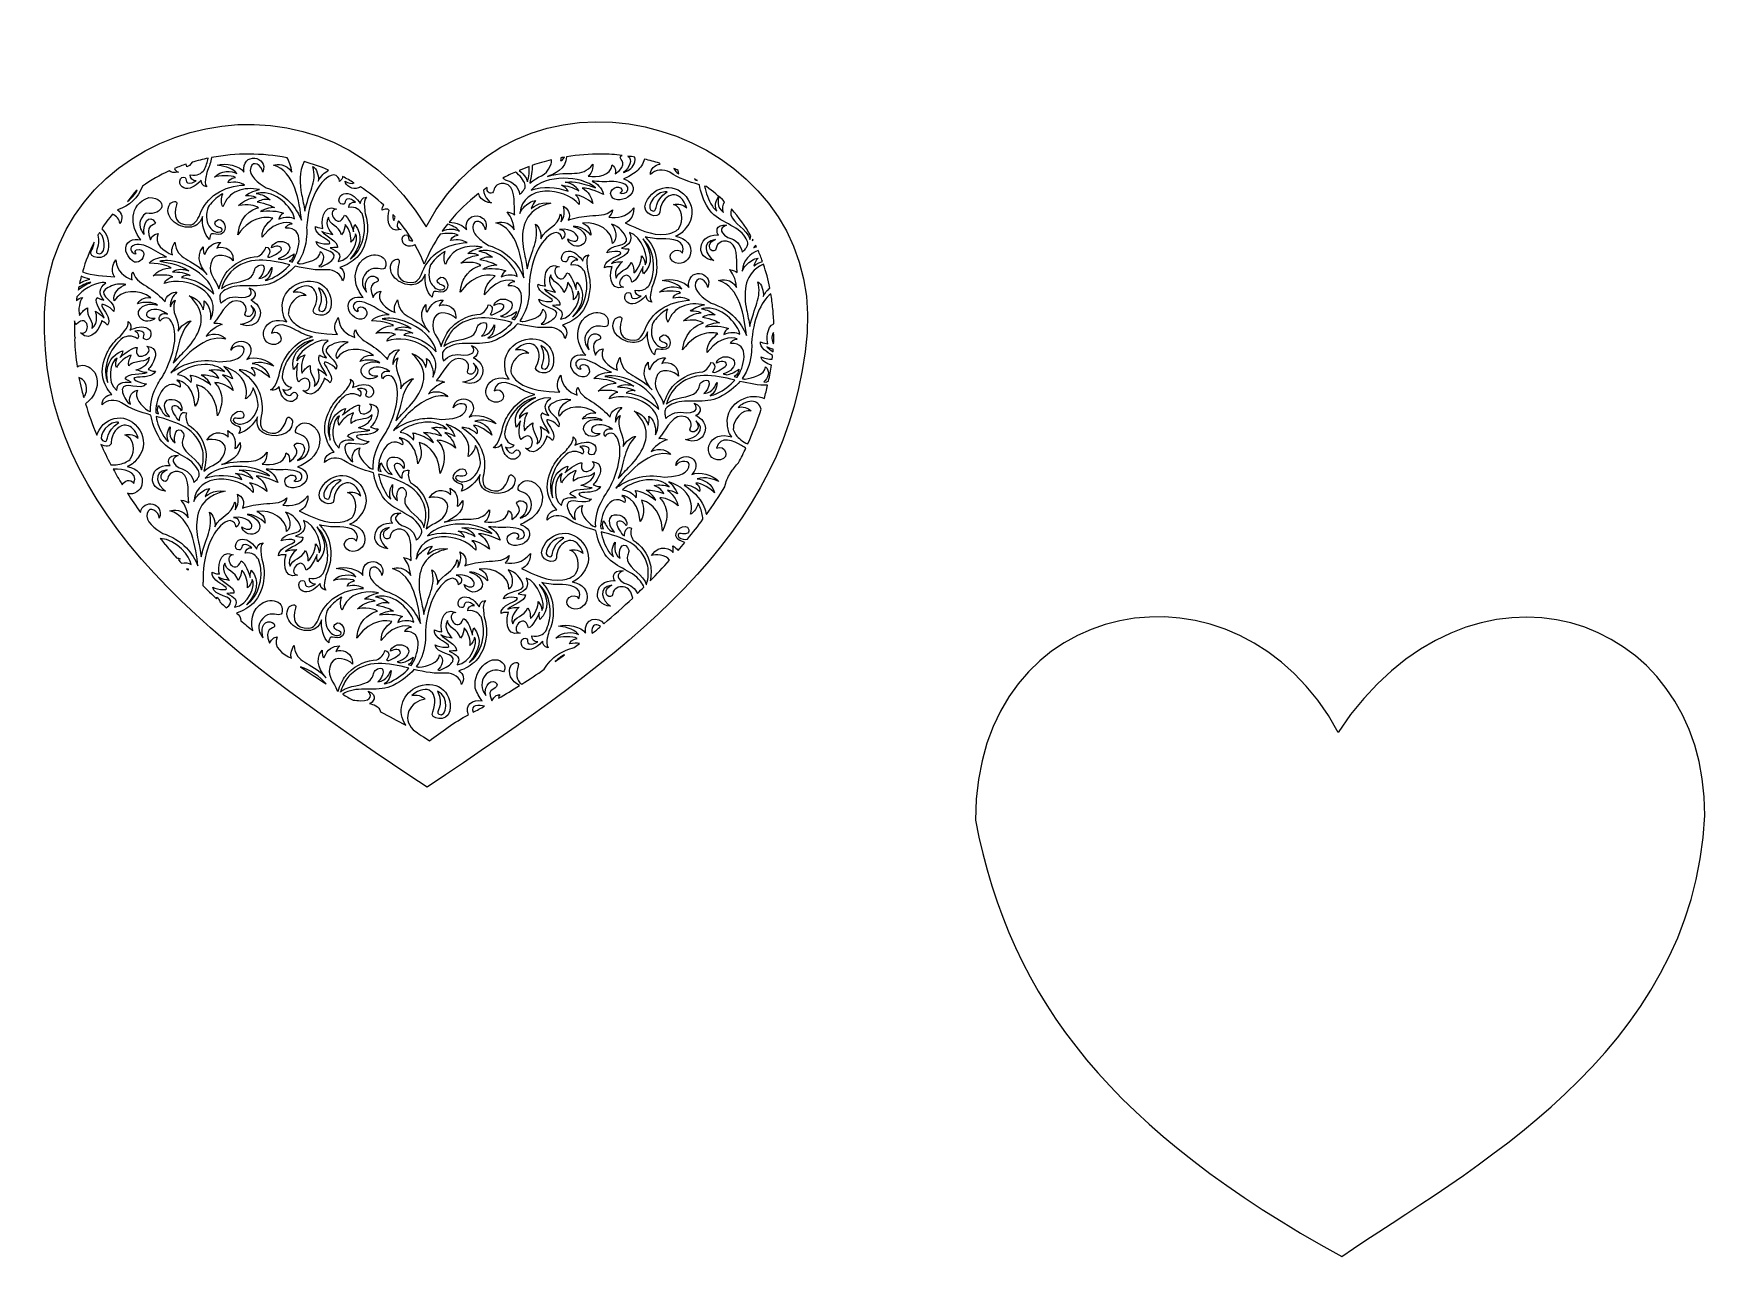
# Model space of a CAD drawing. Header units: centimetres. Extents: x -14.6 to 12.7, y -8.9 to 11.1.
import ezdxf

# ---------------------------------------------------------------- set-up
doc = ezdxf.new("R2010")
doc.units = ezdxf.units.CM
doc.header["$MEASUREMENT"] = 0
doc.layers.add('Layer 1', color=7, linetype='Continuous')

msp = doc.modelspace()

# ---------------------------------------------------------------- linework, layer by layer
at = {"layer": 'Layer 1', "color": 21}
for points, knots in [([(-14.37776, 6.22254), (-14.35201, 3.01449), (-11.1389, 0.79067), (-8.13463, -1.21098), (-8.13463, -1.21098), (-4.94966, 0.92796), (-2.19206, 2.846), (-1.93655, 6.20244), (-1.93655, 6.20244), (-1.68357, 9.52563), (-6.47175, 11.09048), (-8.15275, 7.93656), (-8.15275, 7.93656), (-9.94225, 10.94247), (-14.56073, 9.59876), (-14.37776, 6.22254)], [0, 0, 0, 0, 0.2, 0.2, 0.2, 0.2, 0.4, 0.4, 0.4, 0.4, 0.6, 0.6, 0.6, 0.6, 1, 1, 1, 1]), ([(-11.04191, 9.12137), (-10.83458, 9.12085), (-10.62679, 9.10112), (-10.42216, 9.06289), (-10.42216, 9.06289), (-10.3889, 9.0098), (-10.35307, 8.92806), (-10.34615, 8.82762), (-10.34615, 8.82762), (-10.42814, 8.96958), (-10.58783, 8.9622), (-10.64433, 8.93914), (-10.64433, 8.93914), (-10.29124, 8.84379), (-10.21779, 8.33179), (-10.18683, 8.04156), (-10.18683, 8.04156), (-10.22832, 8.14984), (-10.29298, 8.25046), (-10.37685, 8.33667), (-10.37685, 8.33667), (-10.47825, 8.44099), (-10.60842, 8.52434), (-10.76273, 8.57195), (-10.76273, 8.57195), (-10.88986, 8.65102), (-11.05559, 8.76697), (-11.0156, 8.90514), (-11.0156, 8.90514), (-10.97973, 9.02912), (-10.82888, 8.93961), (-10.81681, 8.8249), (-10.81681, 8.8249), (-10.71456, 9.09519), (-11.17154, 9.16722), (-11.12669, 8.8249), (-11.12669, 8.8249), (-11.18525, 8.93692), (-11.43674, 8.9811), (-11.56373, 8.9405), (-11.56373, 8.9405), (-11.49535, 8.93179), (-11.32195, 8.911), (-11.2407, 8.80586), (-11.2407, 8.80586), (-11.32826, 8.85634), (-11.5, 8.85235), (-11.60758, 8.74738), (-11.60758, 8.74738), (-11.54201, 8.76357), (-11.32694, 8.79039), (-11.26263, 8.73786), (-11.26263, 8.73786), (-11.34686, 8.73547), (-11.37959, 8.67071), (-11.38394, 8.65082), (-11.38394, 8.65082), (-11.25083, 8.67506), (-11.18169, 8.65538), (-11.115, 8.61683), (-11.115, 8.61683), (-11.27978, 8.61078), (-11.44117, 8.56572), (-11.57981, 8.47403), (-11.57981, 8.47403), (-11.69445, 8.39822), (-11.79538, 8.26808), (-11.84145, 8.14492), (-11.84145, 8.14492), (-11.88275, 8.03455), (-11.93947, 7.96736), (-12.00808, 7.9654), (-12.00808, 7.9654), (-12.25037, 7.95831), (-12.27773, 8.11722), (-12.22441, 8.29451), (-12.22441, 8.29451), (-12.1977, 8.38347), (-12.31205, 8.34148), (-12.33404, 8.30675), (-12.33404, 8.30675), (-12.45584, 8.11418), (-12.20891, 7.91148), (-12.01101, 7.92732), (-12.01101, 7.92732), (-11.93785, 7.9332), (-11.84543, 7.97195), (-11.80052, 8.10412), (-11.80052, 8.10412), (-11.81203, 7.97987), (-11.77869, 7.80087), (-11.68505, 7.72741), (-11.68505, 7.72741), (-11.68145, 7.77428), (-11.67321, 7.81104), (-11.64851, 7.81853), (-11.64851, 7.81853), (-11.62054, 7.82688), (-11.56117, 7.80033), (-11.50088, 7.81717), (-11.50088, 7.81717), (-11.35452, 7.85812), (-11.46968, 8.13825), (-11.58273, 8.02932), (-11.58273, 8.02932), (-11.63657, 7.97749), (-11.56502, 7.93552), (-11.50819, 7.9178), (-11.50819, 7.9178), (-11.4667, 7.90488), (-11.4694, 7.86109), (-11.51257, 7.85117), (-11.51257, 7.85117), (-11.59794, 7.83163), (-11.65813, 7.88487), (-11.69967, 7.9518), (-11.69967, 7.9518), (-11.74541, 8.02539), (-11.74877, 8.15374), (-11.7099, 8.25779), (-11.7099, 8.25779), (-11.66177, 8.3249), (-11.60186, 8.38369), (-11.53011, 8.43731), (-11.53011, 8.43731), (-11.51206, 8.4508), (-11.49316, 8.46293), (-11.47165, 8.47403), (-11.47165, 8.47403), (-11.50163, 8.40932), (-11.49777, 8.30765), (-11.46872, 8.26051), (-11.46872, 8.26051), (-11.38046, 8.51836), (-11.12815, 8.59455), (-10.87089, 8.54203), (-10.87089, 8.54203), (-10.96659, 8.52632), (-11.072, 8.4695), (-11.10184, 8.44139), (-11.10184, 8.44139), (-11.0031, 8.44061), (-10.9961, 8.43769), (-10.9279, 8.41419), (-10.9279, 8.41419), (-11.03127, 8.39987), (-11.12001, 8.37252), (-11.21585, 8.28091), (-11.21585, 8.28091), (-11.05097, 8.31386), (-10.95359, 8.28412), (-10.88843, 8.24692), (-10.88843, 8.24692), (-10.88048, 8.24239), (-11.18568, 8.20366), (-11.22754, 7.80629), (-11.22754, 7.80629), (-10.98544, 8.14112), (-10.72276, 8.08862), (-10.65457, 8.07556), (-10.65457, 8.07556), (-10.69124, 8.03056), (-10.84011, 7.93769), (-10.82851, 7.76549), (-10.82851, 7.76549), (-10.5821, 8.09445), (-10.33105, 7.98619), (-10.33592, 7.9858), (-10.33592, 7.9858), (-10.392, 7.98115), (-10.43207, 7.95827), (-10.44554, 7.911), (-10.44554, 7.911), (-10.10686, 7.93881), (-10.23589, 7.49674), (-10.33884, 7.36022), (-10.33884, 7.36022), (-10.33884, 7.36022), (-10.34907, 7.36294), (-10.34907, 7.36294), (-10.34907, 7.36294), (-10.34907, 7.36294), (-10.38562, 7.37246), (-10.38562, 7.37246), (-10.38562, 7.37246), (-10.34282, 7.39304), (-10.31816, 7.43961), (-10.30815, 7.49214), (-10.30815, 7.49214), (-10.40071, 7.43513), (-10.43717, 7.41152), (-10.50986, 7.40238), (-10.50986, 7.40238), (-10.52904, 7.40686), (-10.54783, 7.41061), (-10.56686, 7.41462), (-10.56686, 7.41462), (-10.54067, 7.42615), (-10.49668, 7.44105), (-10.48209, 7.44998), (-10.48209, 7.44998), (-10.3899, 7.50616), (-10.32195, 7.62141), (-10.44847, 7.67981), (-10.44847, 7.67981), (-10.56232, 7.73234), (-10.66536, 7.65923), (-10.67649, 7.59277), (-10.67649, 7.59277), (-10.61227, 7.62911), (-10.51368, 7.63556), (-10.51424, 7.56693), (-10.51424, 7.56693), (-10.51448, 7.53238), (-10.63345, 7.46856), (-10.70426, 7.4391), (-10.70426, 7.4391), (-10.71614, 7.44058), (-10.72892, 7.44196), (-10.7408, 7.44318), (-10.7408, 7.44318), (-10.71218, 7.48348), (-10.66521, 7.58726), (-10.76858, 7.60501), (-10.76858, 7.60501), (-10.77714, 7.54748), (-10.84043, 7.47934), (-10.89867, 7.44862), (-10.89867, 7.44862), (-11.06158, 7.43987), (-11.21901, 7.38302), (-11.37079, 7.2351), (-11.37079, 7.2351), (-11.43571, 7.17174), (-11.49794, 7.04792), (-11.53742, 6.92367), (-11.53742, 6.92367), (-11.58602, 7.08965), (-11.70484, 7.13783), (-11.66751, 7.33166), (-11.66751, 7.33166), (-11.62177, 7.56901), (-11.34168, 7.44558), (-11.29917, 7.37926), (-11.29917, 7.37926), (-11.29285, 7.62605), (-11.52649, 7.61459), (-11.56812, 7.58869), (-11.56812, 7.58869), (-11.56816, 7.58869), (-11.549, 7.63898), (-11.50526, 7.67845), (-11.50526, 7.67845), (-11.63118, 7.67954), (-11.69612, 7.62476), (-11.76544, 7.48398), (-11.76544, 7.48398), (-11.79042, 7.48698), (-11.79164, 7.5593), (-11.78883, 7.60773), (-11.78883, 7.60773), (-11.9401, 7.44871), (-11.79665, 7.22529), (-11.72598, 7.15622), (-11.72598, 7.15622), (-11.99493, 7.44449), (-12.21672, 7.37453), (-12.25072, 7.68525), (-12.25072, 7.68525), (-12.30629, 7.59003), (-12.31292, 7.52496), (-12.29019, 7.47718), (-12.29019, 7.47718), (-12.42925, 7.53001), (-12.60689, 7.66418), (-12.52406, 7.82533), (-12.52406, 7.82533), (-12.61583, 7.8238), (-12.64739, 7.72377), (-12.65122, 7.72469), (-12.65122, 7.72469), (-12.75745, 7.96974), (-12.58138, 7.96018), (-12.56791, 7.9926), (-12.56791, 7.9926), (-12.67192, 8.18488), (-12.79071, 7.96149), (-12.75354, 7.80901), (-12.75354, 7.80901), (-12.76664, 7.82585), (-12.77855, 7.84199), (-12.79885, 7.87428), (-12.79885, 7.87428), (-12.83758, 7.9356), (-12.85019, 8.06557), (-12.71992, 8.15988), (-12.71992, 8.15988), (-12.44547, 8.1024), (-12.33612, 8.40026), (-12.67753, 8.41147), (-12.67753, 8.41147), (-13.00497, 8.29594), (-12.98589, 7.94871), (-12.81055, 7.72061), (-12.81055, 7.72061), (-12.92631, 7.75303), (-13.08576, 7.70149), (-13.05026, 7.53429), (-13.05026, 7.53429), (-12.87658, 7.09289), (-12.59512, 7.615), (-12.88217, 7.55877), (-12.88217, 7.55877), (-12.89428, 7.55046), (-12.91475, 7.52025), (-12.88509, 7.49758), (-12.88509, 7.49758), (-12.91942, 7.48326), (-12.99222, 7.54372), (-12.96841, 7.60229), (-12.96841, 7.60229), (-12.81658, 7.7444), (-12.54605, 7.51283), (-12.38958, 7.44318), (-12.38958, 7.44318), (-12.48491, 7.44422), (-12.58195, 7.42732), (-12.67461, 7.3439), (-12.67461, 7.3439), (-12.43162, 7.32536), (-12.3641, 7.29556), (-12.31504, 7.26366), (-12.31504, 7.26366), (-12.43908, 7.26788), (-12.52882, 7.21178), (-12.60445, 7.13718), (-12.60445, 7.13718), (-12.48218, 7.15616), (-12.34842, 7.15174), (-12.28434, 7.11815), (-12.28434, 7.11815), (-12.33116, 7.11915), (-12.40165, 7.06655), (-12.42466, 7.01207), (-12.42466, 7.01207), (-12.04589, 7.14524), (-11.45062, 6.85552), (-11.67336, 6.4232), (-11.67336, 6.4232), (-11.66863, 6.46154), (-11.66723, 6.49905), (-11.67336, 6.53064), (-11.67336, 6.53064), (-11.69001, 6.61655), (-11.72316, 6.68679), (-11.77714, 6.72648), (-11.77714, 6.72648), (-11.77007, 6.67068), (-11.77115, 6.64561), (-11.78883, 6.57824), (-11.78883, 6.57824), (-11.79075, 6.57363), (-11.82429, 6.74881), (-12.01685, 6.80943), (-12.01685, 6.80943), (-11.94931, 6.7472), (-11.90395, 6.68477), (-11.87215, 6.6272), (-11.87215, 6.6272), (-11.73159, 6.37257), (-11.90683, 6.09927), (-12.08555, 5.91458), (-12.08555, 5.91458), (-12.15132, 5.84656), (-12.21851, 5.77793), (-12.28142, 5.70786), (-12.28142, 5.70786), (-12.16635, 6.00257), (-12.19432, 6.20461), (-11.98908, 6.396), (-11.98908, 6.396), (-12.05452, 6.4011), (-12.16979, 6.30197), (-12.19664, 6.23417), (-12.19664, 6.23417), (-12.16825, 6.43701), (-12.33307, 6.51704), (-12.2478, 6.74008), (-12.2478, 6.74008), (-12.27633, 6.72528), (-12.31429, 6.67624), (-12.32673, 6.6272), (-12.32673, 6.6272), (-12.33463, 6.72194), (-12.28503, 6.80732), (-12.21857, 6.86655), (-12.21857, 6.86655), (-12.2891, 6.87408), (-12.40474, 6.82077), (-12.41297, 6.7088), (-12.41297, 6.7088), (-12.48935, 6.79897), (-12.57869, 6.87407), (-12.67023, 6.93591), (-12.67023, 6.93591), (-12.78987, 7.01694), (-12.88922, 7.04969), (-12.93917, 7.19974), (-12.93917, 7.19974), (-12.96322, 7.14608), (-12.96026, 7.10318), (-12.94941, 7.06919), (-12.94941, 7.06919), (-13.08444, 7.12541), (-13.19285, 7.19127), (-13.21689, 7.39694), (-13.21689, 7.39694), (-13.31858, 7.2468), (-13.2554, 7.13926), (-13.23005, 7.11951), (-13.23005, 7.11951), (-13.40569, 7.1296), (-13.59614, 7.13555), (-13.76064, 7.19974), (-13.76064, 7.19974), (-13.7098, 7.37382), (-13.64549, 7.53559), (-13.56916, 7.68525), (-13.56916, 7.68525), (-13.57332, 7.63677), (-13.58928, 7.58653), (-13.6174, 7.54109), (-13.6174, 7.54109), (-13.68583, 7.43043), (-13.37742, 7.35376), (-13.33968, 7.55877), (-13.33968, 7.55877), (-13.31372, 7.70012), (-13.3598, 7.82324), (-13.44638, 7.90148), (-13.44638, 7.90148), (-13.39165, 7.98713), (-13.33238, 8.06718), (-13.26951, 8.14356), (-13.26951, 8.14356), (-13.20745, 8.11253), (-13.15783, 8.05957), (-13.1482, 7.99124), (-13.1482, 7.99124), (-13.09581, 8.06779), (-13.11294, 8.16695), (-13.19058, 8.21156), (-13.19058, 8.21156), (-12.99195, 8.27374), (-12.85226, 8.4127), (-12.78277, 8.59643), (-12.78277, 8.59643), (-12.64479, 8.69434), (-12.49774, 8.77782), (-12.34427, 8.84802), (-12.34427, 8.84802), (-12.31186, 8.81978), (-12.2642, 8.80861), (-12.19372, 8.82898), (-12.19372, 8.82898), (-12.23408, 8.83742), (-12.25231, 8.86082), (-12.25657, 8.88746), (-12.25657, 8.88746), (-12.19483, 8.91318), (-12.13158, 8.93672), (-12.06801, 8.95818), (-12.06801, 8.95818), (-12.06296, 8.94569), (-12.05865, 8.93124), (-12.05486, 8.91466), (-12.05486, 8.91466), (-12.02969, 8.91844), (-12.00083, 8.94884), (-11.973, 8.9881), (-11.973, 8.9881), (-11.88656, 9.01408), (-11.79863, 9.03645), (-11.7099, 9.05473), (-11.7099, 9.05473), (-11.72131, 8.99054), (-11.74291, 8.92346), (-11.77275, 8.86162), (-11.77275, 8.86162), (-11.81405, 8.81166), (-11.88889, 8.75341), (-12.00077, 8.78274), (-12.00077, 8.78274), (-12.00924, 8.73565), (-11.96295, 8.68005), (-11.90284, 8.68618), (-11.90284, 8.68618), (-11.94148, 8.65846), (-12.001, 8.63211), (-12.04609, 8.65082), (-12.04609, 8.65082), (-12.08351, 8.66623), (-12.05834, 8.72285), (-12.08701, 8.73786), (-12.08701, 8.73786), (-12.10867, 8.74913), (-12.17148, 8.74306), (-12.17325, 8.68074), (-12.17325, 8.68074), (-12.17639, 8.56477), (-12.06413, 8.53547), (-11.96862, 8.58147), (-11.96862, 8.58147), (-11.92652, 8.60166), (-11.88247, 8.63419), (-11.84145, 8.67666), (-11.84145, 8.67666), (-11.83495, 8.6835), (-11.82876, 8.69116), (-11.82245, 8.69842), (-11.82245, 8.69842), (-11.8224, 8.65678), (-11.80685, 8.59673), (-11.73183, 8.58555), (-11.73183, 8.58555), (-11.76943, 8.6288), (-11.75656, 8.6983), (-11.7479, 8.7433), (-11.7479, 8.7433), (-11.74411, 8.76302), (-11.73109, 8.81456), (-11.72159, 8.85482), (-11.72159, 8.85482), (-11.68997, 8.92201), (-11.66757, 8.99432), (-11.65728, 9.06425), (-11.65728, 9.06425), (-11.45543, 9.10231), (-11.24924, 9.12189), (-11.04191, 9.12137)], [0, 0, 0, 0, 0.00735294, 0.00735294, 0.00735294, 0.00735294, 0.01470588, 0.01470588, 0.01470588, 0.01470588, 0.02205882, 0.02205882, 0.02205882, 0.02205882, 0.02941176, 0.02941176, 0.02941176, 0.02941176, 0.03676471, 0.03676471, 0.03676471, 0.03676471, 0.04411765, 0.04411765, 0.04411765, 0.04411765, 0.05147059, 0.05147059, 0.05147059, 0.05147059, 0.05882353, 0.05882353, 0.05882353, 0.05882353, 0.06617647, 0.06617647, 0.06617647, 0.06617647, 0.07352941, 0.07352941, 0.07352941, 0.07352941, 0.08088235, 0.08088235, 0.08088235, 0.08088235, 0.08823529, 0.08823529, 0.08823529, 0.08823529, 0.09558824, 0.09558824, 0.09558824, 0.09558824, 0.10294118, 0.10294118, 0.10294118, 0.10294118, 0.11029412, 0.11029412, 0.11029412, 0.11029412, 0.11764706, 0.11764706, 0.11764706, 0.11764706, 0.125, 0.125, 0.125, 0.125, 0.13235294, 0.13235294, 0.13235294, 0.13235294, 0.13970588, 0.13970588, 0.13970588, 0.13970588, 0.14705882, 0.14705882, 0.14705882, 0.14705882, 0.15441176, 0.15441176, 0.15441176, 0.15441176, 0.16176471, 0.16176471, 0.16176471, 0.16176471, 0.16911765, 0.16911765, 0.16911765, 0.16911765, 0.17647059, 0.17647059, 0.17647059, 0.17647059, 0.18382353, 0.18382353, 0.18382353, 0.18382353, 0.19117647, 0.19117647, 0.19117647, 0.19117647, 0.19852941, 0.19852941, 0.19852941, 0.19852941, 0.20588235, 0.20588235, 0.20588235, 0.20588235, 0.21323529, 0.21323529, 0.21323529, 0.21323529, 0.22058824, 0.22058824, 0.22058824, 0.22058824, 0.22794118, 0.22794118, 0.22794118, 0.22794118, 0.23529412, 0.23529412, 0.23529412, 0.23529412, 0.24264706, 0.24264706, 0.24264706, 0.24264706, 0.25, 0.25, 0.25, 0.25, 0.25735294, 0.25735294, 0.25735294, 0.25735294, 0.26470588, 0.26470588, 0.26470588, 0.26470588, 0.27205882, 0.27205882, 0.27205882, 0.27205882, 0.27941176, 0.27941176, 0.27941176, 0.27941176, 0.28676471, 0.28676471, 0.28676471, 0.28676471, 0.29411765, 0.29411765, 0.29411765, 0.29411765, 0.30147059, 0.30147059, 0.30147059, 0.30147059, 0.30882353, 0.30882353, 0.30882353, 0.30882353, 0.31617647, 0.31617647, 0.31617647, 0.31617647, 0.32352941, 0.32352941, 0.32352941, 0.32352941, 0.33088235, 0.33088235, 0.33088235, 0.33088235, 0.33823529, 0.33823529, 0.33823529, 0.33823529, 0.34558824, 0.34558824, 0.34558824, 0.34558824, 0.35294118, 0.35294118, 0.35294118, 0.35294118, 0.36029412, 0.36029412, 0.36029412, 0.36029412, 0.36764706, 0.36764706, 0.36764706, 0.36764706, 0.375, 0.375, 0.375, 0.375, 0.38235294, 0.38235294, 0.38235294, 0.38235294, 0.38970588, 0.38970588, 0.38970588, 0.38970588, 0.39705882, 0.39705882, 0.39705882, 0.39705882, 0.40441176, 0.40441176, 0.40441176, 0.40441176, 0.41176471, 0.41176471, 0.41176471, 0.41176471, 0.41911765, 0.41911765, 0.41911765, 0.41911765, 0.42647059, 0.42647059, 0.42647059, 0.42647059, 0.43382353, 0.43382353, 0.43382353, 0.43382353, 0.44117647, 0.44117647, 0.44117647, 0.44117647, 0.44852941, 0.44852941, 0.44852941, 0.44852941, 0.45588235, 0.45588235, 0.45588235, 0.45588235, 0.46323529, 0.46323529, 0.46323529, 0.46323529, 0.47058824, 0.47058824, 0.47058824, 0.47058824, 0.47794118, 0.47794118, 0.47794118, 0.47794118, 0.48529412, 0.48529412, 0.48529412, 0.48529412, 0.49264706, 0.49264706, 0.49264706, 0.49264706, 0.5, 0.5, 0.5, 0.5, 0.50735294, 0.50735294, 0.50735294, 0.50735294, 0.51470588, 0.51470588, 0.51470588, 0.51470588, 0.52205882, 0.52205882, 0.52205882, 0.52205882, 0.52941176, 0.52941176, 0.52941176, 0.52941176, 0.53676471, 0.53676471, 0.53676471, 0.53676471, 0.54411765, 0.54411765, 0.54411765, 0.54411765, 0.55147059, 0.55147059, 0.55147059, 0.55147059, 0.55882353, 0.55882353, 0.55882353, 0.55882353, 0.56617647, 0.56617647, 0.56617647, 0.56617647, 0.57352941, 0.57352941, 0.57352941, 0.57352941, 0.58088235, 0.58088235, 0.58088235, 0.58088235, 0.58823529, 0.58823529, 0.58823529, 0.58823529, 0.59558824, 0.59558824, 0.59558824, 0.59558824, 0.60294118, 0.60294118, 0.60294118, 0.60294118, 0.61029412, 0.61029412, 0.61029412, 0.61029412, 0.61764706, 0.61764706, 0.61764706, 0.61764706, 0.625, 0.625, 0.625, 0.625, 0.63235294, 0.63235294, 0.63235294, 0.63235294, 0.63970588, 0.63970588, 0.63970588, 0.63970588, 0.64705882, 0.64705882, 0.64705882, 0.64705882, 0.65441176, 0.65441176, 0.65441176, 0.65441176, 0.66176471, 0.66176471, 0.66176471, 0.66176471, 0.66911765, 0.66911765, 0.66911765, 0.66911765, 0.67647059, 0.67647059, 0.67647059, 0.67647059, 0.68382353, 0.68382353, 0.68382353, 0.68382353, 0.69117647, 0.69117647, 0.69117647, 0.69117647, 0.69852941, 0.69852941, 0.69852941, 0.69852941, 0.70588235, 0.70588235, 0.70588235, 0.70588235, 0.71323529, 0.71323529, 0.71323529, 0.71323529, 0.72058824, 0.72058824, 0.72058824, 0.72058824, 0.72794118, 0.72794118, 0.72794118, 0.72794118, 0.73529412, 0.73529412, 0.73529412, 0.73529412, 0.74264706, 0.74264706, 0.74264706, 0.74264706, 0.75, 0.75, 0.75, 0.75, 0.75735294, 0.75735294, 0.75735294, 0.75735294, 0.76470588, 0.76470588, 0.76470588, 0.76470588, 0.77205882, 0.77205882, 0.77205882, 0.77205882, 0.77941176, 0.77941176, 0.77941176, 0.77941176, 0.78676471, 0.78676471, 0.78676471, 0.78676471, 0.79411765, 0.79411765, 0.79411765, 0.79411765, 0.80147059, 0.80147059, 0.80147059, 0.80147059, 0.80882353, 0.80882353, 0.80882353, 0.80882353, 0.81617647, 0.81617647, 0.81617647, 0.81617647, 0.82352941, 0.82352941, 0.82352941, 0.82352941, 0.83088235, 0.83088235, 0.83088235, 0.83088235, 0.83823529, 0.83823529, 0.83823529, 0.83823529, 0.84558824, 0.84558824, 0.84558824, 0.84558824, 0.85294118, 0.85294118, 0.85294118, 0.85294118, 0.86029412, 0.86029412, 0.86029412, 0.86029412, 0.86764706, 0.86764706, 0.86764706, 0.86764706, 0.875, 0.875, 0.875, 0.875, 0.88235294, 0.88235294, 0.88235294, 0.88235294, 0.88970588, 0.88970588, 0.88970588, 0.88970588, 0.89705882, 0.89705882, 0.89705882, 0.89705882, 0.90441176, 0.90441176, 0.90441176, 0.90441176, 0.91176471, 0.91176471, 0.91176471, 0.91176471, 0.91911765, 0.91911765, 0.91911765, 0.91911765, 0.92647059, 0.92647059, 0.92647059, 0.92647059, 0.93382353, 0.93382353, 0.93382353, 0.93382353, 0.94117647, 0.94117647, 0.94117647, 0.94117647, 0.94852941, 0.94852941, 0.94852941, 0.94852941, 0.95588235, 0.95588235, 0.95588235, 0.95588235, 0.96323529, 0.96323529, 0.96323529, 0.96323529, 0.97058824, 0.97058824, 0.97058824, 0.97058824, 0.97794118, 0.97794118, 0.97794118, 0.97794118, 0.98529412, 0.98529412, 0.98529412, 0.98529412, 1, 1, 1, 1]), ([(-4.58712, 9.03841), (-4.50597, 9.01974), (-4.42504, 8.99838), (-4.34595, 8.97314), (-4.34595, 8.97314), (-4.34108, 8.96743), (-4.33643, 8.96116), (-4.33133, 8.95546), (-4.33133, 8.95546), (-4.42263, 8.95463), (-4.49309, 8.8776), (-4.49065, 8.78682), (-4.49065, 8.78682), (-4.41535, 8.87473), (-4.27204, 8.87995), (-4.17639, 8.8249), (-4.17639, 8.8249), (-4.0306, 8.72668), (-3.86539, 8.67061), (-3.69111, 8.62226), (-3.69111, 8.62226), (-3.6753, 8.50246), (-3.62974, 8.37377), (-3.54494, 8.23604), (-3.54494, 8.23604), (-3.41435, 8.02371), (-3.10739, 7.97646), (-2.96758, 7.79677), (-2.96758, 7.79677), (-2.90518, 7.71674), (-2.89276, 7.66308), (-2.91204, 7.61725), (-2.91204, 7.61725), (-2.9219, 7.60359), (-2.9314, 7.5897), (-2.94127, 7.57373), (-2.94127, 7.57373), (-2.95586, 7.55746), (-2.97412, 7.54086), (-2.99535, 7.52341), (-2.99535, 7.52341), (-3.01299, 7.64022), (-3.09217, 7.7233), (-3.22922, 7.76277), (-3.22922, 7.76277), (-3.40429, 7.87004), (-3.31745, 7.93704), (-3.24822, 7.96132), (-3.24822, 7.96132), (-3.43976, 7.99213), (-3.41761, 7.81939), (-3.37977, 7.80085), (-3.37977, 7.80085), (-3.45672, 7.8112), (-3.66535, 7.78263), (-3.66919, 7.57509), (-3.66919, 7.57509), (-3.6705, 7.50794), (-3.61949, 7.39914), (-3.45578, 7.38334), (-3.45578, 7.38334), (-3.58301, 7.46111), (-3.67939, 7.69837), (-3.43093, 7.72605), (-3.43093, 7.72605), (-3.55446, 7.68688), (-3.53514, 7.58506), (-3.50694, 7.55877), (-3.50694, 7.55877), (-3.48187, 7.53519), (-3.42367, 7.52598), (-3.41778, 7.58869), (-3.41778, 7.58869), (-3.40987, 7.67399), (-3.31151, 7.71193), (-3.24822, 7.70157), (-3.24822, 7.70157), (-3.05205, 7.66945), (-3.08892, 7.39308), (-3.08013, 7.25686), (-3.08013, 7.25686), (-3.07863, 7.23406), (-3.07729, 7.21145), (-3.07574, 7.18886), (-3.07574, 7.18886), (-3.10325, 7.21001), (-3.14097, 7.22959), (-3.20145, 7.23646), (-3.20145, 7.23646), (-3.16684, 7.19965), (-3.09462, 7.0948), (-3.08451, 6.94679), (-3.08451, 6.94679), (-3.16651, 7.08884), (-3.32619, 7.08142), (-3.3827, 7.05831), (-3.3827, 7.05831), (-3.02955, 6.96291), (-2.95615, 6.45091), (-2.92519, 6.16073), (-2.92519, 6.16073), (-2.96673, 6.26901), (-3.0313, 6.36963), (-3.11521, 6.45584), (-3.11521, 6.45584), (-3.21662, 6.56011), (-3.34679, 6.64215), (-3.50109, 6.68976), (-3.50109, 6.68976), (-3.62818, 6.76883), (-3.79391, 6.88614), (-3.75396, 7.02431), (-3.75396, 7.02431), (-3.71799, 7.14834), (-3.56729, 7.05743), (-3.55518, 6.94271), (-3.55518, 6.94271), (-3.45293, 7.21301), (-3.90981, 7.28494), (-3.86505, 6.94271), (-3.86505, 6.94271), (-3.92361, 7.05477), (-4.17369, 7.10027), (-4.30063, 7.05967), (-4.30063, 7.05967), (-4.23225, 7.05096), (-4.06031, 7.03017), (-3.97906, 6.92503), (-3.97906, 6.92503), (-4.06667, 6.97543), (-4.23841, 6.97156), (-4.34595, 6.86655), (-4.34595, 6.86655), (-4.28037, 6.88274), (-4.06389, 6.9082), (-3.99953, 6.85567), (-3.99953, 6.85567), (-4.08377, 6.85324), (-4.11786, 6.78852), (-4.12231, 6.76863), (-4.12231, 6.76863), (-3.98924, 6.79292), (-3.9201, 6.7746), (-3.85336, 6.736), (-3.85336, 6.736), (-4.01814, 6.73003), (-4.17953, 6.68494), (-4.31817, 6.5932), (-4.31817, 6.5932), (-4.43277, 6.51743), (-4.53388, 6.38725), (-4.57981, 6.26409), (-4.57981, 6.26409), (-4.62112, 6.15373), (-4.67637, 6.08658), (-4.74498, 6.08457), (-4.74498, 6.08457), (-4.98718, 6.07757), (-5.01605, 6.23507), (-4.96278, 6.41232), (-4.96278, 6.41232), (-4.93602, 6.50132), (-5.05042, 6.46065), (-5.0724, 6.42592), (-5.0724, 6.42592), (-5.19425, 6.23335), (-4.94732, 6.0307), (-4.74937, 6.04649), (-4.74937, 6.04649), (-4.67626, 6.05237), (-4.58233, 6.08985), (-4.53743, 6.22193), (-4.53743, 6.22193), (-4.54893, 6.09777), (-4.51701, 5.91868), (-4.42341, 5.84522), (-4.42341, 5.84522), (-4.41977, 5.89209), (-4.41011, 5.92885), (-4.38541, 5.93634), (-4.38541, 5.93634), (-4.35749, 5.94474), (-4.29817, 5.9195), (-4.23778, 5.93634), (-4.23778, 5.93634), (-4.09143, 5.9772), (-4.20795, 6.2561), (-4.3211, 6.14713), (-4.3211, 6.14713), (-4.37484, 6.09526), (-4.30333, 6.05469), (-4.24655, 6.03697), (-4.24655, 6.03697), (-4.20506, 6.02414), (-4.20772, 5.97894), (-4.25094, 5.96898), (-4.25094, 5.96898), (-4.3362, 5.94948), (-4.3965, 6.00268), (-4.43803, 6.06961), (-4.43803, 6.06961), (-4.48373, 6.14329), (-4.48713, 6.27147), (-4.44826, 6.37561), (-4.44826, 6.37561), (-4.40018, 6.44271), (-4.34023, 6.50282), (-4.26848, 6.55648), (-4.26848, 6.55648), (-4.25052, 6.56997), (-4.23006, 6.58215), (-4.20855, 6.5932), (-4.20855, 6.5932), (-4.23848, 6.52857), (-4.23467, 6.42546), (-4.20562, 6.37833), (-4.20562, 6.37833), (-4.11746, 6.63626), (-3.86656, 6.71377), (-3.60926, 6.6612), (-3.60926, 6.6612), (-3.70491, 6.64553), (-3.81032, 6.58863), (-3.8402, 6.56056), (-3.8402, 6.56056), (-3.74142, 6.55978), (-3.73451, 6.55686), (-3.66626, 6.53336), (-3.66626, 6.53336), (-3.76959, 6.519), (-3.85833, 6.49029), (-3.95421, 6.39872), (-3.95421, 6.39872), (-3.78938, 6.43162), (-3.692, 6.40338), (-3.6268, 6.36609), (-3.6268, 6.36609), (-3.61875, 6.36156), (-3.924, 6.32287), (-3.96591, 5.92546), (-3.96591, 5.92546), (-3.72371, 6.26038), (-3.46117, 6.20787), (-3.39293, 6.19473), (-3.39293, 6.19473), (-3.4296, 6.14978), (-3.57852, 6.05682), (-3.56687, 5.88466), (-3.56687, 5.88466), (-3.32051, 6.21357), (-3.06937, 6.10405), (-3.07428, 6.10361), (-3.07428, 6.10361), (-3.13032, 6.09896), (-3.16898, 6.07616), (-3.18245, 6.02881), (-3.18245, 6.02881), (-2.8438, 6.05667), (-2.97426, 5.61582), (-3.07721, 5.47939), (-3.07721, 5.47939), (-3.07721, 5.47939), (-3.08744, 5.48211), (-3.08744, 5.48211), (-3.08744, 5.48211), (-3.08744, 5.48211), (-3.12398, 5.49163), (-3.12398, 5.49163), (-3.12398, 5.49163), (-3.08113, 5.5123), (-3.05652, 5.55746), (-3.04651, 5.60995), (-3.04651, 5.60995), (-3.13908, 5.55294), (-3.17549, 5.53069), (-3.24822, 5.52155), (-3.24822, 5.52155), (-3.26745, 5.52594), (-3.28614, 5.52983), (-3.30523, 5.53379), (-3.30523, 5.53379), (-3.27903, 5.54532), (-3.235, 5.56023), (-3.22045, 5.56915), (-3.22045, 5.56915), (-3.12826, 5.62529), (-3.06022, 5.73922), (-3.18683, 5.79762), (-3.18683, 5.79762), (-3.30059, 5.8501), (-3.40372, 5.77699), (-3.41485, 5.71058), (-3.41485, 5.71058), (-3.35063, 5.74692), (-3.25054, 5.75469), (-3.25115, 5.6861), (-3.25115, 5.6861), (-3.25138, 5.65151), (-3.3719, 5.58773), (-3.44263, 5.55827), (-3.44263, 5.55827), (-3.45451, 5.55983), (-3.46583, 5.56113), (-3.47771, 5.56235), (-3.47771, 5.56235), (-3.44903, 5.60273), (-3.40352, 5.70507), (-3.50694, 5.72282), (-3.50694, 5.72282), (-3.5155, 5.66533), (-3.57738, 5.59719), (-3.63557, 5.56643), (-3.63557, 5.56643), (-3.79857, 5.55764), (-3.95601, 5.50083), (-4.10769, 5.35291), (-4.10769, 5.35291), (-4.17275, 5.28955), (-4.23631, 5.16568), (-4.27578, 5.04148), (-4.27578, 5.04148), (-4.32438, 5.20742), (-4.4432, 5.25564), (-4.40587, 5.44947), (-4.40587, 5.44947), (-4.36018, 5.68678), (-4.07868, 5.56335), (-4.03607, 5.49707), (-4.03607, 5.49707), (-4.0298, 5.74386), (-4.26481, 5.7324), (-4.30648, 5.7065), (-4.30648, 5.7065), (-4.30657, 5.70655), (-4.28736, 5.75683), (-4.24363, 5.79626), (-4.24363, 5.79626), (-4.36954, 5.79731), (-4.43458, 5.74393), (-4.50381, 5.60315), (-4.50381, 5.60315), (-4.52874, 5.60615), (-4.53, 5.67706), (-4.52719, 5.72554), (-4.52719, 5.72554), (-4.67851, 5.56657), (-4.53502, 5.34301), (-4.46434, 5.27404), (-4.46434, 5.27404), (-4.73334, 5.5623), (-4.95367, 5.49234), (-4.98762, 5.80306), (-4.98762, 5.80306), (-5.04319, 5.7078), (-5.05124, 5.64413), (-5.02855, 5.59635), (-5.02855, 5.59635), (-5.16766, 5.64918), (-5.3453, 5.78203), (-5.26242, 5.94314), (-5.26242, 5.94314), (-5.35424, 5.94153), (-5.38575, 5.84159), (-5.38959, 5.8425), (-5.38959, 5.8425), (-5.49581, 6.08755), (-5.31837, 6.07926), (-5.30481, 6.11177), (-5.30481, 6.11177), (-5.29195, 6.14276), (-5.33373, 6.18263), (-5.37643, 6.18929), (-5.37643, 6.18929), (-5.49538, 6.2077), (-5.54111, 6.04771), (-5.4919, 5.92682), (-5.4919, 5.92682), (-5.505, 5.94357), (-5.51531, 5.96116), (-5.53575, 5.99346), (-5.53575, 5.99346), (-5.57444, 6.05477), (-5.58713, 6.18474), (-5.45682, 6.27905), (-5.45682, 6.27905), (-5.35406, 6.35342), (-5.24027, 6.2818), (-5.20103, 6.31305), (-5.20103, 6.31305), (-5.18218, 6.32806), (-5.17408, 6.38738), (-5.18787, 6.43272), (-5.18787, 6.43272), (-5.215, 6.52202), (-5.33044, 6.54734), (-5.4159, 6.52928), (-5.4159, 6.52928), (-5.63447, 6.48333), (-5.71824, 6.23347), (-5.66146, 6.04921), (-5.66146, 6.04921), (-5.63648, 5.96814), (-5.59712, 5.89962), (-5.54745, 5.83978), (-5.54745, 5.83978), (-5.66326, 5.87216), (-5.82403, 5.82071), (-5.78863, 5.65346), (-5.78863, 5.65346), (-5.76842, 5.55851), (-5.63259, 5.44034), (-5.53722, 5.49979), (-5.53722, 5.49979), (-5.41663, 5.5749), (-5.53821, 5.73391), (-5.62053, 5.67794), (-5.62053, 5.67794), (-5.63269, 5.66972), (-5.65311, 5.63806), (-5.62346, 5.61539), (-5.62346, 5.61539), (-5.65765, 5.60111), (-5.73058, 5.66284), (-5.70677, 5.72146), (-5.70677, 5.72146), (-5.66079, 5.83435), (-5.48491, 5.74218), (-5.40128, 5.70514), (-5.40128, 5.70514), (-5.32747, 5.65283), (-5.21504, 5.59854), (-5.12795, 5.56099), (-5.12795, 5.56099), (-5.22327, 5.56208), (-5.32036, 5.54518), (-5.41297, 5.46171), (-5.41297, 5.46171), (-5.16994, 5.44317), (-5.10251, 5.41342), (-5.0534, 5.38147), (-5.0534, 5.38147), (-5.17754, 5.38569), (-5.26723, 5.32959), (-5.34281, 5.255), (-5.34281, 5.255), (-5.2205, 5.27397), (-5.08674, 5.26955), (-5.0227, 5.23596), (-5.0227, 5.23596), (-5.06948, 5.237), (-5.13996, 5.18441), (-5.16303, 5.12988), (-5.16303, 5.12988), (-4.7842, 5.26313), (-4.18752, 4.97333), (-4.41026, 4.54102), (-4.41026, 4.54102), (-4.40544, 4.57936), (-4.4056, 4.61817), (-4.41172, 4.64981), (-4.41172, 4.64981), (-4.42842, 4.73576), (-4.46148, 4.80587), (-4.5155, 4.84565), (-4.5155, 4.84565), (-4.50844, 4.78981), (-4.50956, 4.76482), (-4.52719, 4.69741), (-4.52719, 4.69741), (-4.52911, 4.69284), (-4.5626, 4.8679), (-4.75522, 4.9286), (-4.75522, 4.9286), (-4.68768, 4.86637), (-4.64232, 4.80254), (-4.61051, 4.74501), (-4.61051, 4.74501), (-4.47, 4.49047), (-4.64524, 4.21708), (-4.82392, 4.03239), (-4.82392, 4.03239), (-4.88968, 3.9645), (-4.95541, 3.8957), (-5.01832, 3.82567), (-5.01832, 3.82567), (-4.90326, 4.12038), (-4.93278, 4.32233), (-4.72744, 4.51382), (-4.72744, 4.51382), (-4.79297, 4.51891), (-4.90816, 4.41983), (-4.935, 4.35198), (-4.935, 4.35198), (-4.90666, 4.55478), (-5.06992, 4.63485), (-4.9847, 4.85789), (-4.9847, 4.85789), (-5.01319, 4.84309), (-5.05124, 4.79406), (-5.06363, 4.74501), (-5.06363, 4.74501), (-5.07154, 4.83979), (-5.02344, 4.92522), (-4.95693, 4.98436), (-4.95693, 4.98436), (-5.02751, 4.99202), (-5.14168, 4.93862), (-5.14987, 4.82661), (-5.14987, 4.82661), (-5.2263, 4.91682), (-5.31559, 4.9932), (-5.40713, 5.05508), (-5.40713, 5.05508), (-5.52677, 5.13616), (-5.62749, 5.1689), (-5.67754, 5.31891), (-5.67754, 5.31891), (-5.70153, 5.26521), (-5.69867, 5.22094), (-5.68777, 5.187), (-5.68777, 5.187), (-5.82276, 5.24314), (-5.93122, 5.30904), (-5.95526, 5.51475), (-5.95526, 5.51475), (-6.05699, 5.36461), (-5.99372, 5.25852), (-5.96841, 5.23868), (-5.96841, 5.23868), (-6.19962, 5.25204), (-6.4579, 5.25754), (-6.64663, 5.39915), (-6.64663, 5.39915), (-6.71684, 5.45168), (-6.75193, 5.51086), (-6.77088, 5.56779), (-6.77088, 5.56779), (-6.77008, 5.57532), (-6.76932, 5.58194), (-6.76941, 5.58547), (-6.76941, 5.58547), (-6.77531, 5.72085), (-6.62732, 5.90792), (-6.47708, 5.87106), (-6.47708, 5.87106), (-6.52844, 5.91937), (-6.62269, 5.95114), (-6.69341, 5.92682), (-6.69341, 5.92682), (-6.66721, 5.95219), (-6.63798, 5.97411), (-6.60571, 5.99074), (-6.60571, 5.99074), (-6.33788, 6.12921), (-6.23719, 5.85184), (-6.35576, 5.66026), (-6.35576, 5.66026), (-6.42414, 5.54964), (-6.11574, 5.47161), (-6.07804, 5.67658), (-6.07804, 5.67658), (-6.01948, 5.9944), (-6.32087, 6.21936), (-6.64225, 6.05329), (-6.64225, 6.05329), (-6.78229, 5.98088), (-6.88882, 5.83952), (-6.86735, 5.64939), (-6.86735, 5.64939), (-6.85916, 5.57836), (-6.85775, 5.52295), (-6.79573, 5.44675), (-6.79573, 5.44675), (-6.95518, 5.49876), (-7.11195, 5.46109), (-7.16845, 5.30259), (-7.16845, 5.30259), (-7.20241, 5.20772), (-7.14155, 5.05233), (-6.9799, 5.07548), (-6.9799, 5.07548), (-6.81694, 5.09868), (-6.89949, 5.33607), (-7.04421, 5.26044), (-7.04421, 5.26044), (-6.99295, 5.48421), (-6.75291, 5.37407), (-6.6364, 5.30531), (-6.6364, 5.30531), (-6.56671, 5.26428), (-6.48868, 5.22609), (-6.37768, 5.19924), (-6.37768, 5.19924), (-6.41, 5.18975), (-6.44244, 5.17944), (-6.47415, 5.1666), (-6.47415, 5.1666), (-6.61747, 5.10841), (-6.71976, 5.00986), (-6.81911, 4.85381), (-6.81911, 4.85381), (-6.87024, 4.77364), (-6.90556, 4.67361), (-6.91997, 4.57229), (-6.91997, 4.57229), (-6.93423, 4.53317), (-6.95313, 4.48102), (-6.96089, 4.46214), (-6.96089, 4.46214), (-6.97843, 4.41949), (-7.00411, 4.35464), (-7.06029, 4.33566), (-7.06029, 4.33566), (-6.98985, 4.30907), (-6.94458, 4.35319), (-6.92143, 4.3887), (-6.92143, 4.3887), (-6.92007, 4.37952), (-6.91882, 4.37051), (-6.91704, 4.3615), (-6.91704, 4.3615), (-6.90549, 4.3054), (-6.8862, 4.25626), (-6.8615, 4.2187), (-6.8615, 4.2187), (-6.85622, 4.21061), (-6.85018, 4.20255), (-6.84396, 4.19558), (-6.84396, 4.19558), (-6.80032, 4.1468), (-6.73645, 4.12553), (-6.68318, 4.15343), (-6.68318, 4.15343), (-6.66348, 4.1637), (-6.64552, 4.18056), (-6.63055, 4.2051), (-6.63055, 4.2051), (-6.59735, 4.25933), (-6.64825, 4.29408), (-6.67294, 4.29486), (-6.67294, 4.29486), (-6.70583, 4.29582), (-6.71571, 4.23572), (-6.75626, 4.24046), (-6.75626, 4.24046), (-6.80537, 4.24612), (-6.84094, 4.2974), (-6.85858, 4.33974), (-6.85858, 4.33974), (-6.81054, 4.30549), (-6.73998, 4.33071), (-6.72118, 4.3751), (-6.72118, 4.3751), (-6.8332, 4.40382), (-6.86552, 4.48927), (-6.87319, 4.55189), (-6.87319, 4.55189), (-6.86, 4.65299), (-6.82376, 4.75598), (-6.77526, 4.83205), (-6.77526, 4.83205), (-6.6841, 4.97535), (-6.57515, 5.07444), (-6.44638, 5.12444), (-6.44638, 5.12444), (-6.41879, 5.1351), (-6.38966, 5.14401), (-6.36014, 5.15028), (-6.36014, 5.15028), (-6.6051, 5.04509), (-6.73922, 4.87956), (-6.68464, 4.66749), (-6.68464, 4.66749), (-6.65077, 4.70148), (-6.63286, 4.72709), (-6.61448, 4.76813), (-6.61448, 4.76813), (-6.62453, 4.72844), (-6.65385, 4.50361), (-6.60132, 4.46214), (-6.60132, 4.46214), (-6.39369, 4.66863), (-6.35328, 4.26815), (-6.53116, 4.32342), (-6.53116, 4.32342), (-6.35127, 4.13533), (-6.19081, 4.45169), (-6.18328, 4.52198), (-6.18328, 4.52198), (-6.16742, 4.50165), (-6.12079, 4.49922), (-6.08973, 4.44582), (-6.08973, 4.44582), (-6.02729, 4.52955), (-6.11653, 4.64768), (-6.16574, 4.72597), (-6.16574, 4.72597), (-6.25344, 4.86519), (-6.0327, 4.73804), (-5.98888, 4.67293), (-5.98888, 4.67293), (-5.92227, 4.80919), (-6.25445, 4.9352), (-6.12774, 5.02924), (-6.12774, 5.02924), (-6.05397, 5.08408), (-5.9201, 5.14347), (-5.79301, 5.10948), (-5.79301, 5.10948), (-5.88534, 5.08964), (-6.02317, 4.94501), (-5.97864, 4.84701), (-5.97864, 4.84701), (-5.8792, 5.0183), (-5.56702, 5.04963), (-5.38082, 4.89597), (-5.38082, 4.89597), (-5.52011, 4.91363), (-5.56879, 4.84047), (-5.60153, 4.79669), (-5.60153, 4.79669), (-5.48885, 4.83024), (-5.3544, 4.83016), (-5.27704, 4.77629), (-5.27704, 4.77629), (-5.44982, 4.838), (-5.65718, 4.71669), (-5.55914, 4.57229), (-5.55914, 4.57229), (-5.50072, 4.48613), (-5.35362, 4.50532), (-5.31358, 4.56141), (-5.31358, 4.56141), (-5.38823, 4.55341), (-5.48085, 4.58639), (-5.44952, 4.64845), (-5.44952, 4.64845), (-5.42468, 4.6975), (-5.28105, 4.7541), (-5.11187, 4.63077), (-5.11187, 4.63077), (-5.19611, 4.66876), (-5.27875, 4.59668), (-5.23465, 4.51382), (-5.23465, 4.51382), (-5.20102, 4.56269), (-5.14911, 4.57893), (-5.08994, 4.55869), (-5.08994, 4.55869), (-4.94831, 4.44163), (-4.95239, 4.10898), (-5.12064, 3.74952), (-5.12064, 3.74952), (-5.14248, 3.70278), (-5.16759, 3.65543), (-5.19518, 3.60808), (-5.19518, 3.60808), (-5.22208, 3.56983), (-5.24737, 3.53081), (-5.26973, 3.49112), (-5.26973, 3.49112), (-5.34798, 3.35173), (-5.394, 3.20333), (-5.3852, 3.03962), (-5.3852, 3.03962), (-5.40167, 3.04427), (-5.41857, 3.04839), (-5.4349, 3.05322), (-5.4349, 3.05322), (-5.52223, 3.1245), (-5.671, 3.26486), (-5.60299, 3.38641), (-5.60299, 3.38641), (-5.7153, 3.36574), (-5.74969, 3.24159), (-5.71554, 3.15929), (-5.71554, 3.15929), (-5.72752, 3.16525), (-5.74034, 3.17202), (-5.75208, 3.17833), (-5.75208, 3.17833), (-5.81172, 3.2487), (-5.85337, 3.34059), (-5.84855, 3.39865), (-5.84855, 3.39865), (-5.83597, 3.54892), (-5.53645, 3.3648), (-5.45244, 3.49248), (-5.45244, 3.49248), (-5.53485, 3.48957), (-5.77162, 3.58794), (-5.59861, 3.59856), (-5.59861, 3.59856), (-5.50141, 3.60452), (-5.34575, 3.60135), (-5.30627, 3.69648), (-5.30627, 3.69648), (-5.37119, 3.69056), (-5.4006, 3.72561), (-5.42759, 3.7264), (-5.42759, 3.7264), (-5.41141, 3.73889), (-5.38449, 3.77016), (-5.36035, 3.81072), (-5.36035, 3.81072), (-5.29754, 3.9169), (-5.25102, 4.08193), (-5.44513, 4.10583), (-5.44513, 4.10583), (-5.2962, 3.99995), (-5.67615, 3.80706), (-5.60884, 4.08271), (-5.60884, 4.08271), (-5.66492, 4.09724), (-5.80462, 3.99219), (-5.86463, 3.94127), (-5.86463, 3.94127), (-5.87572, 3.932), (-5.88334, 3.92417), (-5.88802, 3.91951), (-5.88802, 3.91951), (-5.88217, 3.92778), (-5.87799, 3.93624), (-5.8734, 3.94399), (-5.8734, 3.94399), (-5.85717, 3.97084), (-5.84716, 3.99582), (-5.83832, 4.03103), (-5.83832, 4.03103), (-5.88514, 4.01454), (-5.92446, 3.99243), (-5.95818, 3.96575), (-5.95818, 3.96575), (-6.08237, 3.86783), (-6.11977, 3.705), (-6.08535, 3.51016), (-6.08535, 3.51016), (-6.09634, 3.53645), (-6.10562, 3.56311), (-6.11166, 3.5904), (-6.11166, 3.5904), (-6.13808, 3.71195), (-6.11455, 3.84591), (-6.04588, 3.98887), (-6.04588, 3.98887), (-6.04265, 3.99548), (-6.03911, 4.00265), (-6.03565, 4.00927), (-6.03565, 4.00927), (-5.9951, 4.08943), (-5.92371, 4.17366), (-5.84125, 4.24046), (-5.84125, 4.24046), (-5.78128, 4.26979), (-5.68706, 4.29298), (-5.59861, 4.22278), (-5.59861, 4.22278), (-5.56965, 4.26234), (-5.58653, 4.33133), (-5.64392, 4.34926), (-5.64392, 4.34926), (-5.5964, 4.3594), (-5.53186, 4.36065), (-5.49921, 4.32614), (-5.49921, 4.32614), (-5.47222, 4.29751), (-5.51853, 4.25566), (-5.49921, 4.23094), (-5.49921, 4.23094), (-5.48471, 4.21223), (-5.42655, 4.1927), (-5.39689, 4.24862), (-5.39689, 4.24862), (-5.3417, 4.35276), (-5.43115, 4.4245), (-5.53868, 4.41998), (-5.53868, 4.41998), (-5.58597, 4.41802), (-5.64013, 4.40321), (-5.69654, 4.38054), (-5.69654, 4.38054), (-5.70552, 4.37697), (-5.71387, 4.37384), (-5.72285, 4.36966), (-5.72285, 4.36966), (-5.70414, 4.40748), (-5.692, 4.4664), (-5.75501, 4.50566), (-5.75501, 4.50566), (-5.74037, 4.45187), (-5.78235, 4.39489), (-5.81055, 4.35742), (-5.81055, 4.35742), (-5.82295, 4.34093), (-5.85834, 4.2992), (-5.8851, 4.2663), (-5.8851, 4.2663), (-5.96704, 4.19837), (-6.03675, 4.11401), (-6.0795, 4.02967), (-6.0795, 4.02967), (-6.08432, 4.02001), (-6.08953, 4.01055), (-6.09412, 4.00111), (-6.09412, 4.00111), (-6.16671, 3.84993), (-6.19356, 3.72325), (-6.16428, 3.58904), (-6.16428, 3.58904), (-6.14295, 3.49095), (-6.09679, 3.39871), (-6.01957, 3.31433), (-6.01957, 3.31433), (-6.11073, 3.31346), (-6.18133, 3.23647), (-6.17889, 3.14569), (-6.17889, 3.14569), (-6.10359, 3.23364), (-5.96028, 3.23887), (-5.86463, 3.18377), (-5.86463, 3.18377), (-5.71884, 3.08559), (-5.55509, 3.02949), (-5.38082, 2.98114), (-5.38082, 2.98114), (-5.36501, 2.86129), (-5.31794, 2.73251), (-5.23319, 2.59491), (-5.23319, 2.59491), (-5.10241, 2.38249), (-4.79572, 2.33406), (-4.65582, 2.15428), (-4.65582, 2.15428), (-4.62561, 2.11533), (-4.6078, 2.08329), (-4.59882, 2.055), (-4.59882, 2.055), (-4.63362, 2.02049), (-4.66865, 1.98581), (-4.70406, 1.95164), (-4.70406, 1.95164), (-4.73876, 2.03181), (-4.81125, 2.09061), (-4.91892, 2.12164), (-4.91892, 2.12164), (-5.09386, 2.22883), (-5.0056, 2.29451), (-4.93647, 2.31884), (-4.93647, 2.31884), (-5.128, 2.34969), (-5.106, 2.17826), (-5.06802, 2.15972), (-5.06802, 2.15972), (-5.1451, 2.17008), (-5.35359, 2.14155), (-5.35743, 1.93397), (-5.35743, 1.93397), (-5.35874, 1.86682), (-5.30773, 1.75809), (-5.14402, 1.74221), (-5.14402, 1.74221), (-5.27111, 1.81998), (-5.36759, 2.05729), (-5.11918, 2.08492), (-5.11918, 2.08492), (-5.24275, 2.04584), (-5.22339, 1.94397), (-5.19518, 1.91765), (-5.19518, 1.91765), (-5.16997, 1.8941), (-5.11191, 1.88485), (-5.10602, 1.94756), (-5.10602, 1.94756), (-5.09812, 2.03282), (-4.99975, 2.0708), (-4.93647, 2.06044), (-4.93647, 2.06044), (-4.83843, 2.04438), (-4.79799, 1.96676), (-4.78153, 1.87685), (-4.78153, 1.87685), (-4.93438, 1.73241), (-5.09113, 1.59306), (-5.25073, 1.45798), (-5.25073, 1.45798), (-5.32945, 1.58301), (-5.58749, 1.5627), (-5.55329, 1.30158), (-5.55329, 1.30158), (-5.61186, 1.41364), (-5.86325, 1.4591), (-5.99034, 1.41854), (-5.99034, 1.41854), (-5.92195, 1.40979), (-5.74855, 1.38768), (-5.66731, 1.28254), (-5.66731, 1.28254), (-5.75491, 1.33302), (-5.92665, 1.32895), (-6.03419, 1.22406), (-6.03419, 1.22406), (-5.96861, 1.24025), (-5.75213, 1.26707), (-5.68777, 1.21455), (-5.68777, 1.21455), (-5.77201, 1.21215), (-5.80611, 1.14739), (-5.81055, 1.12751), (-5.81055, 1.12751), (-5.74334, 1.13974), (-5.69224, 1.1411), (-5.64977, 1.13431), (-5.64977, 1.13431), (-5.67849, 1.11207), (-5.70724, 1.08969), (-5.73601, 1.06767), (-5.73601, 1.06767), (-5.83142, 1.04473), (-5.92325, 1.00708), (-6.00642, 0.95207), (-6.00642, 0.95207), (-6.09257, 0.89515), (-6.17079, 0.80647), (-6.22421, 0.71408), (-6.22421, 0.71408), (-6.34601, 0.63026), (-6.46773, 0.54942), (-6.58963, 0.472), (-6.58963, 0.472), (-6.68505, 0.52527), (-6.68937, 0.6436), (-6.65102, 0.7712), (-6.65102, 0.7712), (-6.62426, 0.86019), (-6.73866, 0.81957), (-6.76064, 0.7848), (-6.76064, 0.7848), (-6.84357, 0.65354), (-6.75472, 0.5173), (-6.62763, 0.44889), (-6.62763, 0.44889), (-6.74223, 0.37669), (-6.85747, 0.30696), (-6.97113, 0.24081), (-6.97113, 0.24081), (-6.96846, 0.26057), (-6.96123, 0.28116), (-6.95066, 0.30201), (-6.95066, 0.30201), (-7.04234, 0.3004), (-7.07399, 0.20046), (-7.07783, 0.20137), (-7.07783, 0.20137), (-7.18405, 0.44643), (-6.99728, 0.34666), (-6.99305, 0.47065), (-6.99305, 0.47065), (-7.06791, 0.58991), (-7.22142, 0.45626), (-7.18015, 0.28569), (-7.18015, 0.28569), (-7.34307, 0.50613), (-7.15678, 0.7908), (-6.88927, 0.67192), (-6.88927, 0.67192), (-6.87042, 0.68698), (-6.86232, 0.74612), (-6.87612, 0.7916), (-6.87612, 0.7916), (-7.03887, 1.01381), (-7.39715, 0.7285), (-7.3497, 0.40809), (-7.3497, 0.40809), (-7.32468, 0.3271), (-7.28536, 0.25849), (-7.23569, 0.19865), (-7.23569, 0.19865), (-7.39419, 0.23939), (-7.526, 0.12506), (-7.46225, -0.02846), (-7.46225, -0.02846), (-7.69364, -0.14731), (-7.90477, -0.31313), (-8.09874, -0.45246), (-8.09874, -0.45246), (-8.2479, -0.35247), (-8.3025, -0.31857), (-8.36288, -0.27401), (-8.36288, -0.27401), (-8.5565, -0.07981), (-8.42001, 0.18558), (-8.16678, 0.22857), (-8.16678, 0.22857), (-8.21814, 0.27696), (-8.31239, 0.31002), (-8.38311, 0.28569), (-8.38311, 0.28569), (-8.12851, 0.50558), (-7.92528, 0.33621), (-8.044, 0.01778), (-8.044, 0.01778), (-8.11238, -0.09289), (-7.80398, -0.16947), (-7.76628, 0.03546), (-7.76628, 0.03546), (-7.70772, 0.35323), (-8.00911, 0.57823), (-8.33049, 0.41217), (-8.33049, 0.41217), (-8.55351, 0.29038), (-8.62794, 0.00998), (-8.48397, -0.19574), (-8.48397, -0.19574), (-8.62666, -0.13335), (-8.75437, -0.04627), (-8.89488, 0.02138), (-8.89488, 0.02138), (-8.91125, 0.11851), (-9.02519, 0.13857), (-9.07449, 0.15785), (-9.07449, 0.15785), (-9.03183, 0.15555), (-8.91681, 0.29214), (-9.09787, 0.35777), (-9.09787, 0.35777), (-9.05222, 0.30372), (-9.01422, 0.20495), (-9.22358, 0.19729), (-9.22358, 0.19729), (-9.26568, 0.207), (-9.30611, 0.21013), (-9.34344, 0.20817), (-9.34344, 0.20817), (-9.40055, 0.24094), (-9.45706, 0.27447), (-9.51445, 0.30881), (-9.51445, 0.30881), (-9.49275, 0.3233), (-9.46527, 0.33696), (-9.42968, 0.35097), (-9.42968, 0.35097), (-9.21021, 0.43748), (-8.91991, 0.33271), (-8.69006, 0.45161), (-8.69006, 0.45161), (-8.54118, 0.52876), (-8.43113, 0.61504), (-8.35095, 0.71), (-8.35095, 0.71), (-8.17494, 0.6677), (-8.00257, 0.63759), (-7.82329, 0.65152), (-7.82329, 0.65152), (-7.71084, 0.65265), (-7.59052, 0.57942), (-7.5748, 0.46792), (-7.5748, 0.46792), (-7.52237, 0.54452), (-7.53969, 0.64363), (-7.61719, 0.68824), (-7.61719, 0.68824), (-7.50428, 0.72336), (-7.41513, 0.78039), (-7.34239, 0.85416), (-7.34239, 0.85416), (-7.23654, 0.96125), (-7.18838, 1.09123), (-7.16845, 1.27166), (-7.16845, 1.27166), (-7.15816, 1.36432), (-7.17254, 1.47065), (-7.205, 1.56813), (-7.205, 1.56813), (-7.20967, 1.60917), (-7.21524, 1.6624), (-7.21669, 1.68237), (-7.21669, 1.68237), (-7.21996, 1.72802), (-7.22554, 1.79688), (-7.18307, 1.83605), (-7.18307, 1.83605), (-7.25903, 1.83261), (-7.28052, 1.77535), (-7.28539, 1.73405), (-7.28539, 1.73405), (-7.29081, 1.74184), (-7.29567, 1.74968), (-7.30147, 1.75717), (-7.30147, 1.75717), (-7.33716, 1.80356), (-7.37756, 1.84151), (-7.41694, 1.86597), (-7.41694, 1.86597), (-7.50642, 1.92145), (-7.6211, 1.90268), (-7.63181, 1.78709), (-7.63181, 1.78709), (-7.63742, 1.72499), (-7.57726, 1.71425), (-7.55434, 1.72317), (-7.55434, 1.72317), (-7.52412, 1.73518), (-7.54068, 1.79328), (-7.50172, 1.80477), (-7.50172, 1.80477), (-7.45452, 1.81874), (-7.39935, 1.786), (-7.36432, 1.75445), (-7.36432, 1.75445), (-7.42321, 1.76677), (-7.47675, 1.71664), (-7.47395, 1.66877), (-7.47395, 1.66877), (-7.35926, 1.68653), (-7.29133, 1.6221), (-7.25615, 1.56813), (-7.25615, 1.56813), (-7.22266, 1.47131), (-7.20842, 1.36387), (-7.21815, 1.27574), (-7.21815, 1.27574), (-7.23653, 1.11015), (-7.2919, 0.97697), (-7.38624, 0.88135), (-7.38624, 0.88135), (-7.40654, 0.86086), (-7.42803, 0.8427), (-7.45202, 0.8256), (-7.45202, 0.8256), (-7.27695, 1.0166), (-7.22946, 1.21878), (-7.37455, 1.38998), (-7.37455, 1.38998), (-7.38994, 1.3459), (-7.39538, 1.31469), (-7.39355, 1.2703), (-7.39355, 1.2703), (-7.4023, 1.31017), (-7.47627, 1.52647), (-7.54264, 1.54365), (-7.54264, 1.54365), (-7.63816, 1.2754), (-7.85602, 1.62374), (-7.66981, 1.64293), (-7.66981, 1.64293), (-7.91785, 1.74359), (-7.92121, 1.39278), (-7.89637, 1.32606), (-7.89637, 1.32606), (-7.9199, 1.33838), (-7.96257, 1.32232), (-8.01477, 1.3587), (-8.01477, 1.3587), (-8.03371, 1.25835), (-7.90039, 1.18614), (-7.82036, 1.13431), (-7.82036, 1.13431), (-7.67817, 1.04209), (-7.9355, 1.07182), (-8.00454, 1.11391), (-8.00454, 1.11391), (-8.00369, 0.96416), (-7.64531, 0.97801), (-7.71805, 0.84327), (-7.71805, 0.84327), (-7.74616, 0.79123), (-7.8326, 0.7333), (-7.92268, 0.70184), (-7.92268, 0.70184), (-7.93625, 0.70201), (-7.95005, 0.7025), (-7.96361, 0.7032), (-7.96361, 0.7032), (-7.88863, 0.75716), (-7.84976, 0.87908), (-7.93438, 0.95071), (-7.93438, 0.95071), (-7.94373, 0.81398), (-8.1488, 0.76578), (-8.26325, 0.74672), (-8.26325, 0.74672), (-8.2799, 0.75037), (-8.2963, 0.75368), (-8.31295, 0.7576), (-8.31295, 0.7576), (-8.21444, 0.89351), (-8.17287, 1.04397), (-8.1624, 1.20095), (-8.1624, 1.20095), (-8.15945, 1.24555), (-8.15916, 1.28993), (-8.16094, 1.33558), (-8.16094, 1.33558), (-8.13755, 1.80189), (-7.93291, 2.1644), (-7.72243, 2.20052), (-7.72243, 2.20052), (-7.66064, 2.18946), (-7.62472, 2.15114), (-7.62304, 2.09308), (-7.62304, 2.09308), (-7.53917, 2.14278), (-7.57089, 2.24419), (-7.66396, 2.2522), (-7.66396, 2.2522), (-7.45072, 2.27639), (-7.35979, 2.1592), (-7.36578, 2.10532), (-7.36578, 2.10532), (-7.37336, 2.03708), (-7.46999, 2.05307), (-7.52949, 2.0958), (-7.52949, 2.0958), (-7.52621, 2.02852), (-7.4111, 1.94127), (-7.31316, 1.987), (-7.31316, 1.987), (-7.14898, 2.06347), (-7.2596, 2.26683), (-7.44179, 2.29708), (-7.44179, 2.29708), (-7.34562, 2.306), (-7.22879, 2.24139), (-7.15091, 2.15836), (-7.15091, 2.15836), (-7.15466, 2.21163), (-7.15771, 2.29828), (-7.28685, 2.35011), (-7.28685, 2.35011), (-7.04204, 2.3922), (-6.79015, 2.21549), (-6.80011, 2.021), (-6.80011, 2.021), (-6.7075, 2.0835), (-6.74658, 2.27379), (-6.81473, 2.33515), (-6.81473, 2.33515), (-6.68699, 2.30321), (-6.60497, 2.18779), (-6.57209, 2.10532), (-6.57209, 2.10532), (-6.51587, 1.96389), (-6.87061, 2.01463), (-6.88927, 1.86597), (-6.88927, 1.86597), (-6.8156, 1.90056), (-6.5571, 1.90356), (-6.70949, 1.82653), (-6.70949, 1.82653), (-6.79518, 1.78327), (-6.93703, 1.72573), (-6.9302, 1.62389), (-6.9302, 1.62389), (-6.87393, 1.65466), (-6.83221, 1.63441), (-6.80742, 1.64429), (-6.80742, 1.64429), (-6.84002, 1.58063), (-6.87889, 1.23112), (-6.62032, 1.30566), (-6.62032, 1.30566), (-6.8033, 1.34383), (-6.54447, 1.66786), (-6.48146, 1.39134), (-6.48146, 1.39134), (-6.41341, 1.40157), (-6.3151, 1.60815), (-6.30168, 1.64701), (-6.30168, 1.64701), (-6.3086, 1.60306), (-6.30725, 1.57273), (-6.29729, 1.52734), (-6.29729, 1.52734), (-6.13265, 1.68252), (-6.15475, 1.88809), (-6.30606, 2.0958), (-6.30606, 2.0958), (-6.28422, 2.07635), (-6.26523, 2.05561), (-6.24759, 2.03324), (-6.24759, 2.03324), (-6.16513, 1.92854), (-6.12629, 1.79048), (-6.12774, 1.62389), (-6.12774, 1.62389), (-6.12858, 1.53542), (-6.1546, 1.43121), (-6.19936, 1.3383), (-6.19936, 1.3383), (-6.24075, 1.2883), (-6.3155, 1.23009), (-6.42738, 1.25942), (-6.42738, 1.25942), (-6.43585, 1.21225), (-6.38955, 1.15664), (-6.32945, 1.16287), (-6.32945, 1.16287), (-6.36808, 1.13519), (-6.42746, 1.10888), (-6.47269, 1.12751), (-6.47269, 1.12751), (-6.50997, 1.143), (-6.485, 1.19949), (-6.51362, 1.21455), (-6.51362, 1.21455), (-6.53523, 1.22586), (-6.59818, 1.22111), (-6.59986, 1.15879), (-6.59986, 1.15879), (-6.60309, 1.04276), (-6.49074, 1.01215), (-6.39522, 1.05815), (-6.39522, 1.05815), (-6.35308, 1.07847), (-6.30894, 1.11219), (-6.26806, 1.15471), (-6.26806, 1.15471), (-6.26142, 1.16149), (-6.25528, 1.16788), (-6.24906, 1.17511), (-6.24906, 1.17511), (-6.24906, 1.13346), (-6.23346, 1.07473), (-6.15843, 1.06359), (-6.15843, 1.06359), (-6.19599, 1.1068), (-6.1833, 1.17494), (-6.17451, 1.21998), (-6.17451, 1.21998), (-6.17077, 1.2397), (-6.15779, 1.2912), (-6.1482, 1.3315), (-6.1482, 1.3315), (-6.10423, 1.42507), (-6.07888, 1.52936), (-6.07804, 1.62253), (-6.07804, 1.62253), (-6.07636, 1.80392), (-6.11031, 1.93769), (-6.20082, 2.05636), (-6.20082, 2.05636), (-6.22079, 2.08256), (-6.24131, 2.10762), (-6.26367, 2.13116), (-6.26367, 2.13116), (-6.15375, 2.10083), (-6.06695, 2.0941), (-5.98449, 2.0958), (-5.98449, 2.0958), (-5.84651, 2.09863), (-5.57959, 2.07949), (-5.66, 1.86325), (-5.66, 1.86325), (-5.74195, 1.99755), (-5.94448, 1.83368), (-5.81786, 1.73541), (-5.81786, 1.73541), (-5.69232, 1.63793), (-5.55367, 1.73984), (-5.52991, 1.83741), (-5.52991, 1.83741), (-5.49043, 2.00026), (-5.60419, 2.10856), (-5.76962, 2.14068), (-5.76962, 2.14068), (-5.67411, 2.17602), (-5.64208, 2.22379), (-5.59568, 2.28076), (-5.59568, 2.28076), (-5.47173, 2.43316), (-5.48387, 2.60433), (-5.56353, 2.73362), (-5.56353, 2.73362), (-5.74632, 3.03042), (-6.12843, 2.98341), (-6.2549, 2.68331), (-6.2549, 2.68331), (-6.33652, 2.48969), (-6.02964, 2.40747), (-6.02688, 2.53507), (-6.02688, 2.53507), (-6.02183, 2.75606), (-5.78174, 2.94554), (-5.6293, 2.69826), (-5.6293, 2.69826), (-5.61097, 2.66841), (-5.59675, 2.63596), (-5.58838, 2.60171), (-5.58838, 2.60171), (-5.63538, 2.6565), (-5.73549, 2.67422), (-5.80617, 2.65747), (-5.80617, 2.65747), (-5.65724, 2.61682), (-5.63391, 2.38566), (-5.71408, 2.2726), (-5.71408, 2.2726), (-5.71609, 2.26972), (-5.71939, 2.26315), (-5.72285, 2.25628), (-5.72285, 2.25628), (-5.7707, 2.21659), (-5.83386, 2.18327), (-5.9231, 2.17196), (-5.9231, 2.17196), (-6.16347, 2.14154), (-6.38858, 2.26121), (-6.59401, 2.36099), (-6.59401, 2.36099), (-6.56127, 2.36582), (-6.44707, 2.42696), (-6.45077, 2.60443), (-6.45077, 2.60443), (-6.58552, 2.43997), (-6.71605, 2.43536), (-6.86296, 2.45211), (-6.86296, 2.45211), (-6.83476, 2.476), (-6.80786, 2.51154), (-6.79865, 2.56907), (-6.79865, 2.56907), (-6.9248, 2.46467), (-7.02682, 2.48562), (-7.1743, 2.47387), (-7.1743, 2.47387), (-7.28698, 2.46495), (-7.4066, 2.44218), (-7.52218, 2.40179), (-7.52218, 2.40179), (-7.46685, 2.50158), (-7.5351, 2.60289), (-7.59965, 2.63027), (-7.59965, 2.63027), (-7.5757, 2.54762), (-7.58117, 2.45048), (-7.64058, 2.37323), (-7.64058, 2.37323), (-7.62407, 2.42119), (-7.62873, 2.48154), (-7.64496, 2.50787), (-7.64496, 2.50787), (-7.69585, 2.27596), (-7.88124, 2.28587), (-7.96946, 2.09852), (-7.96946, 2.09852), (-7.95496, 2.16959), (-7.99836, 2.30949), (-8.05716, 2.33651), (-8.05716, 2.33651), (-7.98784, 2.07397), (-8.12497, 1.91508), (-8.19017, 1.60757), (-8.19017, 1.60757), (-8.205, 1.6977), (-8.22422, 1.78838), (-8.24279, 1.87821), (-8.24279, 1.87821), (-8.29321, 2.12222), (-8.29113, 2.44056), (-8.02938, 2.59083), (-8.02938, 2.59083), (-7.97012, 2.6249), (-7.89657, 2.65711), (-7.80429, 2.67787), (-7.80429, 2.67787), (-8.00275, 2.71851), (-8.12816, 2.58591), (-8.12732, 2.59083), (-8.12732, 2.59083), (-8.10487, 2.65702), (-8.09132, 2.67835), (-8.05423, 2.72274), (-8.05423, 2.72274), (-8.12252, 2.71478), (-8.191, 2.66988), (-8.25302, 2.60443), (-8.25302, 2.60443), (-8.27585, 2.58027), (-8.29583, 2.54852), (-8.31295, 2.51331), (-8.31295, 2.51331), (-8.26351, 2.99058), (-7.59273, 2.95234), (-7.34239, 2.65611), (-7.34239, 2.65611), (-7.33182, 2.71381), (-7.36309, 2.79219), (-7.40378, 2.81386), (-7.40378, 2.81386), (-7.33021, 2.81173), (-7.21301, 2.75158), (-7.11876, 2.67651), (-7.11876, 2.67651), (-7.14219, 2.77673), (-7.18715, 2.86665), (-7.29562, 2.92266), (-7.29562, 2.92266), (-7.23589, 2.92649), (-7.16311, 2.92027), (-6.94482, 2.8193), (-6.94482, 2.8193), (-6.9777, 2.93524), (-7.05114, 2.99611), (-7.13337, 3.04098), (-7.13337, 3.04098), (-7.03795, 3.03118), (-6.90998, 3.02355), (-6.81765, 3.03282), (-6.81765, 3.03282), (-6.7256, 3.02442), (-6.52517, 3.01835), (-6.5487, 2.89954), (-6.5487, 2.89954), (-6.56081, 2.838), (-6.65732, 2.8205), (-6.67879, 2.84922), (-6.67879, 2.84922), (-6.64076, 2.85431), (-6.64083, 2.89069), (-6.64663, 2.90362), (-6.64663, 2.90362), (-6.68611, 2.99109), (-6.87916, 2.91443), (-6.81765, 2.7921), (-6.81765, 2.7921), (-6.76905, 2.69527), (-6.58638, 2.73148), (-6.51654, 2.80298), (-6.51654, 2.80298), (-6.39334, 2.9291), (-6.50174, 3.04971), (-6.61886, 3.07769), (-6.61886, 3.07769), (-6.54313, 3.10507), (-6.47046, 3.14537), (-6.40399, 3.20281), (-6.40399, 3.20281), (-6.25301, 3.33319), (-6.1868, 3.58735), (-6.34845, 3.73184), (-6.34845, 3.73184), (-6.4115, 3.78837), (-6.52566, 3.82236), (-6.5984, 3.75904), (-6.5984, 3.75904), (-6.63549, 3.7267), (-6.66029, 3.67081), (-6.65248, 3.64888), (-6.65248, 3.64888), (-6.63634, 3.60323), (-6.49891, 3.60971), (-6.45223, 3.49656), (-6.45223, 3.49656), (-6.39306, 3.35317), (-6.47564, 3.24759), (-6.54285, 3.21369), (-6.54285, 3.21369), (-6.57812, 3.19585), (-6.59837, 3.18779), (-6.61886, 3.17969), (-6.61886, 3.17969), (-6.5096, 3.25968), (-6.45856, 3.4171), (-6.57063, 3.45848), (-6.57063, 3.45848), (-6.6108, 3.47337), (-6.66974, 3.45993), (-6.67587, 3.42721), (-6.67587, 3.42721), (-6.68237, 3.39296), (-6.52629, 3.31524), (-6.75334, 3.15657), (-6.75334, 3.15657), (-6.75717, 3.15757), (-6.72836, 3.25797), (-6.80596, 3.30345), (-6.80596, 3.30345), (-6.82457, 3.12563), (-7.05083, 3.09691), (-7.19915, 3.11849), (-7.19915, 3.11849), (-7.15317, 3.14848), (-7.12267, 3.2075), (-7.11729, 3.31569), (-7.11729, 3.31569), (-7.31898, 3.06606), (-7.46945, 3.23187), (-7.85983, 3.11441), (-7.85983, 3.11441), (-7.76109, 3.13957), (-7.51464, 3.26179), (-7.5558, 3.47072), (-7.5558, 3.47072), (-7.58031, 3.42781), (-7.62195, 3.36744), (-7.64496, 3.37689), (-7.64496, 3.37689), (-7.62611, 3.53073), (-7.65074, 3.60834), (-7.75897, 3.66792), (-7.75897, 3.66792), (-7.74349, 3.61313), (-7.75605, 3.56184), (-7.75605, 3.56184), (-7.75605, 3.56184), (-7.77743, 3.60405), (-7.97075, 3.72581), (-8.10247, 3.51152), (-8.10247, 3.51152), (-8.02931, 3.54782), (-7.72044, 3.51774), (-7.81306, 3.29257), (-7.81306, 3.29257), (-7.88878, 3.10861), (-8.01679, 3.12565), (-8.1507, 3.00698), (-8.1507, 3.00698), (-8.11539, 3.13227), (-8.10103, 3.26825), (-8.12147, 3.35377), (-8.12147, 3.35377), (-8.16923, 3.55343), (-8.27184, 3.67725), (-8.4065, 3.76312), (-8.4065, 3.76312), (-8.43924, 3.81743), (-8.45595, 3.90555), (-8.43135, 3.95895), (-8.43135, 3.95895), (-8.44229, 3.96282), (-8.4516, 3.96523), (-8.46058, 3.96575), (-8.46058, 3.96575), (-8.53271, 3.96984), (-8.54714, 3.8781), (-8.54536, 3.83519), (-8.54536, 3.83519), (-8.55621, 3.83989), (-8.56638, 3.84435), (-8.57752, 3.84879), (-8.57752, 3.84879), (-8.62167, 3.90811), (-8.6885, 4.02039), (-8.6696, 4.05007), (-8.6696, 4.05007), (-8.63204, 4.10904), (-8.55092, 4.05492), (-8.51612, 3.99295), (-8.51612, 3.99295), (-8.48876, 4.05514), (-8.53709, 4.16803), (-8.66375, 4.1779), (-8.66375, 4.1779), (-8.80436, 4.18878), (-8.80944, 4.05687), (-8.76169, 3.96439), (-8.76169, 3.96439), (-8.75406, 3.94968), (-8.72502, 3.91613), (-8.70907, 3.89367), (-8.70907, 3.89367), (-8.72764, 3.89946), (-8.74567, 3.90591), (-8.76461, 3.91135), (-8.76461, 3.91135), (-8.82172, 3.95413), (-8.84133, 3.99072), (-8.88885, 4.08407), (-8.88885, 4.08407), (-8.90943, 4.03433), (-8.91256, 3.98216), (-8.88739, 3.94399), (-8.88739, 3.94399), (-8.88739, 3.94399), (-8.92393, 3.95487), (-8.92393, 3.95487), (-8.92393, 3.95487), (-8.92393, 3.95487), (-8.93417, 3.95759), (-8.93417, 3.95759), (-8.93417, 3.95759), (-8.94656, 4.12396), (-8.81252, 4.56329), (-8.53805, 4.37646), (-8.53805, 4.37646), (-8.52332, 4.42346), (-8.54521, 4.46256), (-8.59067, 4.49342), (-8.59067, 4.49342), (-8.59357, 4.49537), (-8.44693, 4.48143), (-8.3568, 4.31662), (-8.3568, 4.31662), (-8.32378, 4.25639), (-8.29724, 4.17629), (-8.28956, 4.06911), (-8.28956, 4.06911), (-8.18409, 4.21098), (-8.25968, 4.36116), (-8.26618, 4.41726), (-8.26618, 4.41726), (-8.20041, 4.39567), (-7.94684, 4.31442), (-7.9256, 3.91135), (-7.9256, 3.91135), (-7.74066, 4.27156), (-7.98027, 4.45126), (-7.97092, 4.45126), (-7.97092, 4.45126), (-7.89449, 4.45187), (-7.79561, 4.42968), (-7.67273, 4.32206), (-7.67273, 4.32206), (-7.68185, 4.35896), (-7.69364, 4.39051), (-7.70781, 4.41862), (-7.70781, 4.41862), (-7.74163, 4.48559), (-7.78857, 4.53277), (-7.84521, 4.57637), (-7.84521, 4.57637), (-7.77379, 4.56371), (-7.76645, 4.56191), (-7.6815, 4.51518), (-7.6815, 4.51518), (-7.69147, 4.55352), (-7.75009, 4.65288), (-7.82329, 4.71237), (-7.82329, 4.71237), (-7.63161, 4.65197), (-7.48485, 4.52834), (-7.45787, 4.3547), (-7.45787, 4.3547), (-7.44968, 4.30235), (-7.45238, 4.24572), (-7.4681, 4.1847), (-7.4681, 4.1847), (-7.4261, 4.20646), (-7.37702, 4.26867), (-7.35555, 4.32886), (-7.35555, 4.32886), (-7.35097, 4.34179), (-7.3487, 4.35462), (-7.34678, 4.36694), (-7.34678, 4.36694), (-7.33714, 4.3514), (-7.3289, 4.33514), (-7.32193, 4.31934), (-7.32193, 4.31934), (-7.32001, 4.31499), (-7.31777, 4.31018), (-7.31608, 4.30574), (-7.31608, 4.30574), (-7.28442, 4.22528), (-7.26744, 4.14562), (-7.26346, 4.06503), (-7.26346, 4.06503), (-7.28811, 3.95728), (-7.36016, 3.84903), (-7.44033, 3.808), (-7.44033, 3.808), (-7.51306, 3.7707), (-7.5944, 3.75428), (-7.65666, 3.81207), (-7.65666, 3.81207), (-7.68813, 3.84132), (-7.6656, 3.88075), (-7.62304, 3.87191), (-7.62304, 3.87191), (-7.56448, 3.85973), (-7.48002, 3.86147), (-7.49733, 3.93175), (-7.49733, 3.93175), (-7.53354, 4.07937), (-7.7886, 3.89436), (-7.68589, 3.78896), (-7.68589, 3.78896), (-7.64365, 3.74552), (-7.5795, 3.74027), (-7.56018, 3.7196), (-7.56018, 3.7196), (-7.54316, 3.70132), (-7.55466, 3.66495), (-7.57772, 3.62304), (-7.57772, 3.62304), (-7.45677, 3.64088), (-7.32994, 3.77911), (-7.27077, 3.89095), (-7.27077, 3.89095), (-7.3058, 3.75613), (-7.2469, 3.67812), (-7.18746, 3.638), (-7.18746, 3.638), (-7.02688, 3.5292), (-6.70352, 3.58461), (-6.70072, 3.808), (-6.70072, 3.808), (-6.70025, 3.84834), (-6.77505, 3.93796), (-6.80157, 3.84879), (-6.80157, 3.84879), (-6.85438, 3.67137), (-6.9665, 3.55081), (-7.16992, 3.67336), (-7.16992, 3.67336), (-7.22759, 3.70813), (-7.23822, 3.79159), (-7.2123, 3.90591), (-7.2123, 3.90591), (-7.18443, 4.02859), (-7.19659, 4.18197), (-7.24738, 4.3003), (-7.24738, 4.3003), (-7.2494, 4.30513), (-7.25108, 4.30916), (-7.25323, 4.3139), (-7.25323, 4.3139), (-7.32096, 4.45899), (-7.43413, 4.57499), (-7.57188, 4.65933), (-7.57188, 4.65933), (-7.49344, 4.66029), (-7.42391, 4.64351), (-7.32339, 4.55869), (-7.32339, 4.55869), (-7.31619, 4.57784), (-7.30812, 4.64932), (-7.37894, 4.69197), (-7.37894, 4.69197), (-7.2946, 4.70607), (-7.12488, 4.57961), (-7.07783, 4.53422), (-7.07783, 4.53422), (-7.11155, 4.67583), (-7.25698, 4.76242), (-7.35993, 4.76133), (-7.35993, 4.76133), (-7.23196, 4.81225), (-7.071, 4.74722), (-7.00767, 4.72189), (-7.00767, 4.72189), (-7.09383, 4.81768), (-7.33533, 4.89853), (-7.44763, 4.83069), (-7.44763, 4.83069), (-7.219, 5.10229), (-7.64971, 5.26094), (-7.7122, 4.98028), (-7.7122, 4.98028), (-7.6382, 5.07272), (-7.45921, 5.07795), (-7.49733, 4.95444), (-7.49733, 4.95444), (-7.5398, 4.81692), (-7.74507, 4.79642), (-7.89783, 4.78989), (-7.89783, 4.78989), (-8.00321, 4.81217), (-8.1096, 4.81664), (-8.21063, 4.80485), (-8.21063, 4.80485), (-8.26148, 4.79889), (-8.31122, 4.78846), (-8.35972, 4.77493), (-8.35972, 4.77493), (-8.4543, 4.74847), (-8.54242, 4.70831), (-8.62283, 4.65661), (-8.62283, 4.65661), (-8.6443, 4.64286), (-8.66552, 4.62841), (-8.68568, 4.61309), (-8.68568, 4.61309), (-8.67305, 4.62885), (-8.6602, 4.64495), (-8.64621, 4.66205), (-8.64621, 4.66205), (-8.51525, 4.82107), (-8.32511, 5.03018), (-8.11416, 5.12444), (-8.11416, 5.12444), (-8.01163, 5.17018), (-7.90375, 5.18946), (-7.79552, 5.16252), (-7.79552, 5.16252), (-7.82877, 5.20643), (-7.94788, 5.28112), (-8.08493, 5.22372), (-8.08493, 5.22372), (-8.09438, 5.21967), (-8.10297, 5.21547), (-8.1127, 5.21012), (-8.1127, 5.21012), (-8.10035, 5.2267), (-8.08789, 5.24226), (-8.0747, 5.25636), (-8.0747, 5.25636), (-7.99069, 5.34635), (-7.89423, 5.38903), (-7.85106, 5.40187), (-7.85106, 5.40187), (-7.90672, 5.42511), (-7.95022, 5.42719), (-7.98553, 5.42227), (-7.98553, 5.42227), (-7.9716, 5.44085), (-7.95708, 5.45914), (-7.94314, 5.47803), (-7.94314, 5.47803), (-7.86008, 5.59044), (-7.73876, 5.84402), (-7.55288, 5.77722), (-7.55288, 5.77722), (-7.49301, 5.75568), (-7.43047, 5.67583), (-7.47102, 5.59907), (-7.47102, 5.59907), (-7.50086, 5.54258), (-7.44566, 5.52302), (-7.41109, 5.53107), (-7.41109, 5.53107), (-7.37236, 5.54008), (-7.29932, 5.61763), (-7.38332, 5.71058), (-7.38332, 5.71058), (-7.18617, 5.56745), (-7.40096, 5.41139), (-7.55288, 5.40595), (-7.55288, 5.40595), (-7.4039, 5.34076), (-7.29967, 5.40905), (-7.26346, 5.46715), (-7.26346, 5.46715), (-7.15135, 5.64667), (-7.31312, 5.77091), (-7.38478, 5.79898), (-7.38478, 5.79898), (-7.34217, 5.79663), (-7.22871, 5.93463), (-7.40963, 6.00026), (-7.40963, 6.00026), (-7.36407, 5.94616), (-7.32593, 5.84599), (-7.53534, 5.83842), (-7.53534, 5.83842), (-7.67468, 5.87045), (-7.78852, 5.83755), (-7.8686, 5.74594), (-7.8686, 5.74594), (-7.87707, 5.77131), (-7.88423, 5.79428), (-7.8876, 5.8153), (-7.8876, 5.8153), (-7.88713, 5.83353), (-7.88671, 5.85075), (-7.8876, 5.86698), (-7.8876, 5.86698), (-7.87871, 5.91576), (-7.83947, 5.95481), (-7.74143, 5.99346), (-7.74143, 5.99346), (-7.52192, 6.08006), (-7.23171, 5.9738), (-7.00182, 6.09273), (-7.00182, 6.09273), (-6.85289, 6.16985), (-6.74283, 6.25757), (-6.66271, 6.35249), (-6.66271, 6.35249), (-6.4867, 6.31019), (-6.31428, 6.27868), (-6.13504, 6.29265), (-6.13504, 6.29265), (-6.02246, 6.29378), (-5.90228, 6.22191), (-5.88656, 6.11041), (-5.88656, 6.11041), (-5.83412, 6.18696), (-5.8513, 6.28612), (-5.92895, 6.33073), (-5.92895, 6.33073), (-5.81589, 6.36585), (-5.72542, 6.42152), (-5.65269, 6.49528), (-5.65269, 6.49528), (-5.54684, 6.60238), (-5.50014, 6.73377), (-5.48021, 6.91415), (-5.48021, 6.91415), (-5.46992, 7.00685), (-5.48283, 7.11169), (-5.51529, 7.20926), (-5.51529, 7.20926), (-5.51997, 7.25026), (-5.52714, 7.30475), (-5.52845, 7.32486), (-5.52845, 7.32486), (-5.53181, 7.37042), (-5.5373, 7.43946), (-5.49483, 7.47854), (-5.49483, 7.47854), (-5.57079, 7.47518), (-5.59228, 7.41792), (-5.59715, 7.37654), (-5.59715, 7.37654), (-5.60266, 7.38437), (-5.60761, 7.39222), (-5.61322, 7.39966), (-5.61322, 7.39966), (-5.64896, 7.44614), (-5.68785, 7.484), (-5.72724, 7.50845), (-5.72724, 7.50845), (-5.81671, 7.56407), (-5.93285, 7.54525), (-5.94356, 7.42958), (-5.94356, 7.42958), (-5.94918, 7.36748), (-5.88755, 7.35525), (-5.86463, 7.3643), (-5.86463, 7.3643), (-5.83442, 7.37622), (-5.85244, 7.43568), (-5.81347, 7.44726), (-5.81347, 7.44726), (-5.76628, 7.46118), (-5.71116, 7.42849), (-5.67608, 7.39694), (-5.67608, 7.39694), (-5.73515, 7.40925), (-5.78851, 7.359), (-5.7857, 7.31126), (-5.7857, 7.31126), (-5.67101, 7.32893), (-5.60308, 7.26318), (-5.56791, 7.20926), (-5.56791, 7.20926), (-5.53442, 7.11235), (-5.52018, 7.00491), (-5.52991, 6.91687), (-5.52991, 6.91687), (-5.54815, 6.75124), (-5.6022, 6.61941), (-5.69654, 6.52384), (-5.69654, 6.52384), (-5.71684, 6.50334), (-5.73978, 6.48387), (-5.76378, 6.46672), (-5.76378, 6.46672), (-5.5887, 6.65764), (-5.54122, 6.85986), (-5.68631, 7.03111), (-5.68631, 7.03111), (-5.7017, 6.98698), (-5.70713, 6.95722), (-5.70531, 6.91279), (-5.70531, 6.91279), (-5.71406, 6.9527), (-5.78803, 7.16895), (-5.8544, 7.18614), (-5.8544, 7.18614), (-5.94982, 6.91781), (-6.16791, 7.26496), (-5.98157, 7.28406), (-5.98157, 7.28406), (-6.22961, 7.38481), (-6.23136, 7.0339), (-6.20667, 6.96719), (-6.20667, 6.96719), (-6.2301, 6.97951), (-6.27437, 6.96353), (-6.32652, 6.99983), (-6.32652, 6.99983), (-6.34561, 6.89952), (-6.21201, 6.82731), (-6.13212, 6.77543), (-6.13212, 6.77543), (-5.98979, 6.68317), (-6.24579, 6.71295), (-6.31483, 6.75504), (-6.31483, 6.75504), (-6.3139, 6.60529), (-5.95693, 6.62045), (-6.0298, 6.48576), (-6.0298, 6.48576), (-6.05787, 6.43376), (-6.1443, 6.37447), (-6.23444, 6.34297), (-6.23444, 6.34297), (-6.24786, 6.34327), (-6.2618, 6.34367), (-6.27537, 6.34433), (-6.27537, 6.34433), (-6.20039, 6.39829), (-6.16152, 6.52152), (-6.24613, 6.5932), (-6.24613, 6.5932), (-6.25535, 6.45638), (-6.46051, 6.40691), (-6.57501, 6.38785), (-6.57501, 6.38785), (-6.59166, 6.39154), (-6.60806, 6.39617), (-6.62471, 6.40008), (-6.62471, 6.40008), (-6.5262, 6.53591), (-6.48317, 6.6851), (-6.47269, 6.84207), (-6.47269, 6.84207), (-6.4697, 6.88668), (-6.46945, 6.93246), (-6.47123, 6.97807), (-6.47123, 6.97807), (-6.44784, 7.44442), (-6.2433, 7.80544), (-6.03273, 7.84165), (-6.03273, 7.84165), (-5.97094, 7.83059), (-5.93648, 7.79367), (-5.93479, 7.73557), (-5.93479, 7.73557), (-5.85093, 7.7854), (-5.88264, 7.88527), (-5.97572, 7.89332), (-5.97572, 7.89332), (-5.76248, 7.91752), (-5.67009, 7.80037), (-5.67608, 7.74645), (-5.67608, 7.74645), (-5.68365, 7.67821), (-5.78175, 7.69547), (-5.84125, 7.73829), (-5.84125, 7.73829), (-5.83797, 7.67105), (-5.72286, 7.58248), (-5.62492, 7.62813), (-5.62492, 7.62813), (-5.46088, 7.70464), (-5.57141, 7.90927), (-5.75355, 7.93956), (-5.75355, 7.93956), (-5.65743, 7.94844), (-5.54069, 7.88379), (-5.46267, 7.80085), (-5.46267, 7.80085), (-5.46641, 7.85411), (-5.46947, 7.94068), (-5.59861, 7.9926), (-5.59861, 7.9926), (-5.35379, 8.03455), (-5.1019, 7.85662), (-5.11187, 7.66213), (-5.11187, 7.66213), (-5.01925, 7.72458), (-5.05843, 7.91492), (-5.12648, 7.97628), (-5.12648, 7.97628), (-4.99874, 7.9443), (-4.91663, 7.82883), (-4.88384, 7.74645), (-4.88384, 7.74645), (-4.82758, 7.60501), (-5.18237, 7.65716), (-5.20103, 7.50845), (-5.20103, 7.50845), (-5.12736, 7.54314), (-4.86885, 7.54609), (-5.02124, 7.46902), (-5.02124, 7.46902), (-5.10693, 7.42576), (-5.24742, 7.36673), (-5.24049, 7.26502), (-5.24049, 7.26502), (-5.18432, 7.29575), (-5.1425, 7.27554), (-5.11771, 7.28542), (-5.11771, 7.28542), (-5.15031, 7.22167), (-5.18904, 6.8736), (-4.93062, 6.94815), (-4.93062, 6.94815), (-5.11346, 6.9864), (-4.85608, 7.30899), (-4.79322, 7.03247), (-4.79322, 7.03247), (-4.72516, 7.04269), (-4.6254, 7.25064), (-4.61197, 7.2895), (-4.61197, 7.2895), (-4.61903, 7.2455), (-4.61755, 7.21385), (-4.60759, 7.16846), (-4.60759, 7.16846), (-4.44308, 7.32374), (-4.4665, 7.53057), (-4.61782, 7.73829), (-4.61782, 7.73829), (-4.59593, 7.71879), (-4.57703, 7.69683), (-4.55935, 7.67437), (-4.55935, 7.67437), (-4.47694, 7.56966), (-4.43804, 7.43293), (-4.43949, 7.26638), (-4.43949, 7.26638), (-4.44033, 7.17786), (-4.46635, 7.07225), (-4.51112, 6.97943), (-4.51112, 6.97943), (-4.55251, 6.92943), (-4.6273, 6.87118), (-4.73914, 6.90055), (-4.73914, 6.90055), (-4.74765, 6.85338), (-4.70131, 6.79781), (-4.64121, 6.80399), (-4.64121, 6.80399), (-4.67984, 6.77627), (-4.73799, 6.74997), (-4.78299, 6.76863), (-4.78299, 6.76863), (-4.82041, 6.78408), (-4.7967, 6.8407), (-4.82538, 6.85567), (-4.82538, 6.85567), (-4.84699, 6.86699), (-4.90993, 6.86228), (-4.91162, 6.79991), (-4.91162, 6.79991), (-4.91484, 6.68398), (-4.80108, 6.65328), (-4.70552, 6.69928), (-4.70552, 6.69928), (-4.66342, 6.71956), (-4.62069, 6.75336), (-4.57981, 6.79583), (-4.57981, 6.79583), (-4.57317, 6.80258), (-4.56717, 6.80897), (-4.56081, 6.81623), (-4.56081, 6.81623), (-4.56081, 6.77463), (-4.54521, 6.7159), (-4.47019, 6.70472), (-4.47019, 6.70472), (-4.50775, 6.74793), (-4.49492, 6.81611), (-4.48627, 6.86111), (-4.48627, 6.86111), (-4.48243, 6.88091), (-4.4694, 6.93378), (-4.45996, 6.97399), (-4.45996, 6.97399), (-4.41599, 7.0676), (-4.39064, 7.17049), (-4.3898, 7.26366), (-4.3898, 7.26366), (-4.38811, 7.445), (-4.4207, 7.57881), (-4.51112, 7.69749), (-4.51112, 7.69749), (-4.53109, 7.72373), (-4.55307, 7.74874), (-4.57543, 7.77229), (-4.57543, 7.77229), (-4.46551, 7.74196), (-4.37871, 7.73655), (-4.29625, 7.73829), (-4.29625, 7.73829), (-4.15841, 7.74107), (-3.88984, 7.72071), (-3.97029, 7.50437), (-3.97029, 7.50437), (-4.05224, 7.63867), (-4.25623, 7.47485), (-4.12962, 7.37654), (-4.12962, 7.37654), (-4.00408, 7.27906), (-3.86533, 7.38233), (-3.84167, 7.4799), (-3.84167, 7.4799), (-3.80195, 7.64274), (-3.91594, 7.74969), (-4.08138, 7.78181), (-4.08138, 7.78181), (-3.98587, 7.81723), (-3.95375, 7.865), (-3.90744, 7.92188), (-3.90744, 7.92188), (-3.7834, 8.07429), (-3.79417, 8.24677), (-3.87382, 8.37611), (-3.87382, 8.37611), (-4.05671, 8.67282), (-4.44018, 8.6259), (-4.56666, 8.32579), (-4.56666, 8.32579), (-4.64828, 8.13213), (-4.3414, 8.04869), (-4.33864, 8.1762), (-4.33864, 8.1762), (-4.33359, 8.39723), (-4.09345, 8.58671), (-3.94106, 8.33939), (-3.94106, 8.33939), (-3.92272, 8.30958), (-3.90851, 8.27713), (-3.90013, 8.24284), (-3.90013, 8.24284), (-3.94714, 8.29771), (-4.04697, 8.31531), (-4.11792, 8.29859), (-4.11792, 8.29859), (-3.96886, 8.25799), (-3.94567, 8.02679), (-4.02584, 7.91372), (-4.02584, 7.91372), (-4.02785, 7.91081), (-4.03115, 7.90428), (-4.03461, 7.8974), (-4.03461, 7.8974), (-4.08232, 7.8578), (-4.14561, 7.82572), (-4.23486, 7.81445), (-4.23486, 7.81445), (-4.47523, 7.78407), (-4.69888, 7.90238), (-4.90431, 8.00212), (-4.90431, 8.00212), (-4.87171, 8.00691), (-4.75883, 8.06809), (-4.76252, 8.24556), (-4.76252, 8.24556), (-4.89728, 8.08101), (-5.02634, 8.07644), (-5.17326, 8.09324), (-5.17326, 8.09324), (-5.14505, 8.11713), (-5.11816, 8.15402), (-5.10894, 8.21156), (-5.10894, 8.21156), (-5.23509, 8.10724), (-5.33858, 8.12675), (-5.48606, 8.115), (-5.48606, 8.115), (-5.59874, 8.10603), (-5.71836, 8.08339), (-5.83394, 8.04292), (-5.83394, 8.04292), (-5.77874, 8.14271), (-5.84686, 8.24398), (-5.91141, 8.27139), (-5.91141, 8.27139), (-5.88746, 8.18875), (-5.89293, 8.09301), (-5.95233, 8.01572), (-5.95233, 8.01572), (-5.93582, 8.06368), (-5.94049, 8.12267), (-5.95672, 8.149), (-5.95672, 8.149), (-6.00761, 7.91704), (-6.19276, 7.92827), (-6.28121, 7.74101), (-6.28121, 7.74101), (-6.26662, 7.81199), (-6.31012, 7.95193), (-6.36891, 7.979), (-6.36891, 7.979), (-6.29959, 7.71645), (-6.43663, 7.55761), (-6.50193, 7.25006), (-6.50193, 7.25006), (-6.51675, 7.34028), (-6.53451, 7.43087), (-6.55309, 7.52069), (-6.55309, 7.52069), (-6.60351, 7.7647), (-6.60289, 8.08304), (-6.34114, 8.23332), (-6.34114, 8.23332), (-6.28197, 8.26739), (-6.20833, 8.29964), (-6.11604, 8.32035), (-6.11604, 8.32035), (-6.3145, 8.36104), (-6.44006, 8.22708), (-6.43907, 8.23196), (-6.43907, 8.23196), (-6.41676, 8.29823), (-6.40308, 8.31953), (-6.36599, 8.36387), (-6.36599, 8.36387), (-6.43428, 8.35591), (-6.5013, 8.31237), (-6.56332, 8.24692), (-6.56332, 8.24692), (-6.58614, 8.22272), (-6.60754, 8.18956), (-6.62471, 8.15444), (-6.62471, 8.15444), (-6.57527, 8.63162), (-5.90448, 8.59347), (-5.65415, 8.29723), (-5.65415, 8.29723), (-5.64358, 8.35498), (-5.67485, 8.43336), (-5.71554, 8.45499), (-5.71554, 8.45499), (-5.64197, 8.4529), (-5.52462, 8.39266), (-5.43051, 8.31763), (-5.43051, 8.31763), (-5.4539, 8.41781), (-5.49891, 8.50922), (-5.60738, 8.56515), (-5.60738, 8.56515), (-5.54765, 8.56898), (-5.47341, 8.56139), (-5.25511, 8.46043), (-5.25511, 8.46043), (-5.28799, 8.57649), (-5.3629, 8.63724), (-5.44513, 8.6821), (-5.44513, 8.6821), (-5.34962, 8.6724), (-5.22174, 8.66599), (-5.12941, 8.6753), (-5.12941, 8.6753), (-5.03736, 8.66682), (-4.83707, 8.65943), (-4.86046, 8.54067), (-4.86046, 8.54067), (-4.87257, 8.47913), (-4.96903, 8.46154), (-4.99055, 8.49035), (-4.99055, 8.49035), (-4.95252, 8.49544), (-4.95259, 8.53191), (-4.95839, 8.54475), (-4.95839, 8.54475), (-4.99787, 8.63226), (-5.19082, 8.55552), (-5.12941, 8.43323), (-5.12941, 8.43323), (-5.08072, 8.33644), (-4.89823, 8.37252), (-4.8283, 8.44411), (-4.8283, 8.44411), (-4.7051, 8.57018), (-4.8135, 8.69084), (-4.93062, 8.71882), (-4.93062, 8.71882), (-4.85489, 8.7462), (-4.78222, 8.78654), (-4.71575, 8.84394), (-4.71575, 8.84394), (-4.65705, 8.89473), (-4.61173, 8.96378), (-4.58712, 9.03841)], [0, 0, 0, 0, 0.00156006, 0.00156006, 0.00156006, 0.00156006, 0.00312012, 0.00312012, 0.00312012, 0.00312012, 0.00468019, 0.00468019, 0.00468019, 0.00468019, 0.00624025, 0.00624025, 0.00624025, 0.00624025, 0.00780031, 0.00780031, 0.00780031, 0.00780031, 0.00936037, 0.00936037, 0.00936037, 0.00936037, 0.01092044, 0.01092044, 0.01092044, 0.01092044, 0.0124805, 0.0124805, 0.0124805, 0.0124805, 0.01404056, 0.01404056, 0.01404056, 0.01404056, 0.01560062, 0.01560062, 0.01560062, 0.01560062, 0.01716069, 0.01716069, 0.01716069, 0.01716069, 0.01872075, 0.01872075, 0.01872075, 0.01872075, 0.02028081, 0.02028081, 0.02028081, 0.02028081, 0.02184087, 0.02184087, 0.02184087, 0.02184087, 0.02340094, 0.02340094, 0.02340094, 0.02340094, 0.024961, 0.024961, 0.024961, 0.024961, 0.02652106, 0.02652106, 0.02652106, 0.02652106, 0.02808112, 0.02808112, 0.02808112, 0.02808112, 0.02964119, 0.02964119, 0.02964119, 0.02964119, 0.03120125, 0.03120125, 0.03120125, 0.03120125, 0.03276131, 0.03276131, 0.03276131, 0.03276131, 0.03432137, 0.03432137, 0.03432137, 0.03432137, 0.03588144, 0.03588144, 0.03588144, 0.03588144, 0.0374415, 0.0374415, 0.0374415, 0.0374415, 0.03900156, 0.03900156, 0.03900156, 0.03900156, 0.04056162, 0.04056162, 0.04056162, 0.04056162, 0.04212168, 0.04212168, 0.04212168, 0.04212168, 0.04368175, 0.04368175, 0.04368175, 0.04368175, 0.04524181, 0.04524181, 0.04524181, 0.04524181, 0.04680187, 0.04680187, 0.04680187, 0.04680187, 0.04836193, 0.04836193, 0.04836193, 0.04836193, 0.049922, 0.049922, 0.049922, 0.049922, 0.05148206, 0.05148206, 0.05148206, 0.05148206, 0.05304212, 0.05304212, 0.05304212, 0.05304212, 0.05460218, 0.05460218, 0.05460218, 0.05460218, 0.05616225, 0.05616225, 0.05616225, 0.05616225, 0.05772231, 0.05772231, 0.05772231, 0.05772231, 0.05928237, 0.05928237, 0.05928237, 0.05928237, 0.06084243, 0.06084243, 0.06084243, 0.06084243, 0.0624025, 0.0624025, 0.0624025, 0.0624025, 0.06396256, 0.06396256, 0.06396256, 0.06396256, 0.06552262, 0.06552262, 0.06552262, 0.06552262, 0.06708268, 0.06708268, 0.06708268, 0.06708268, 0.06864275, 0.06864275, 0.06864275, 0.06864275, 0.07020281, 0.07020281, 0.07020281, 0.07020281, 0.07176287, 0.07176287, 0.07176287, 0.07176287, 0.07332293, 0.07332293, 0.07332293, 0.07332293, 0.074883, 0.074883, 0.074883, 0.074883, 0.07644306, 0.07644306, 0.07644306, 0.07644306, 0.07800312, 0.07800312, 0.07800312, 0.07800312, 0.07956318, 0.07956318, 0.07956318, 0.07956318, 0.08112324, 0.08112324, 0.08112324, 0.08112324, 0.08268331, 0.08268331, 0.08268331, 0.08268331, 0.08424337, 0.08424337, 0.08424337, 0.08424337, 0.08580343, 0.08580343, 0.08580343, 0.08580343, 0.08736349, 0.08736349, 0.08736349, 0.08736349, 0.08892356, 0.08892356, 0.08892356, 0.08892356, 0.09048362, 0.09048362, 0.09048362, 0.09048362, 0.09204368, 0.09204368, 0.09204368, 0.09204368, 0.09360374, 0.09360374, 0.09360374, 0.09360374, 0.09516381, 0.09516381, 0.09516381, 0.09516381, 0.09672387, 0.09672387, 0.09672387, 0.09672387, 0.09828393, 0.09828393, 0.09828393, 0.09828393, 0.09984399, 0.09984399, 0.09984399, 0.09984399, 0.10140406, 0.10140406, 0.10140406, 0.10140406, 0.10296412, 0.10296412, 0.10296412, 0.10296412, 0.10452418, 0.10452418, 0.10452418, 0.10452418, 0.10608424, 0.10608424, 0.10608424, 0.10608424, 0.10764431, 0.10764431, 0.10764431, 0.10764431, 0.10920437, 0.10920437, 0.10920437, 0.10920437, 0.11076443, 0.11076443, 0.11076443, 0.11076443, 0.11232449, 0.11232449, 0.11232449, 0.11232449, 0.11388456, 0.11388456, 0.11388456, 0.11388456, 0.11544462, 0.11544462, 0.11544462, 0.11544462, 0.11700468, 0.11700468, 0.11700468, 0.11700468, 0.11856474, 0.11856474, 0.11856474, 0.11856474, 0.1201248, 0.1201248, 0.1201248, 0.1201248, 0.12168487, 0.12168487, 0.12168487, 0.12168487, 0.12324493, 0.12324493, 0.12324493, 0.12324493, 0.12480499, 0.12480499, 0.12480499, 0.12480499, 0.12636505, 0.12636505, 0.12636505, 0.12636505, 0.12792512, 0.12792512, 0.12792512, 0.12792512, 0.12948518, 0.12948518, 0.12948518, 0.12948518, 0.13104524, 0.13104524, 0.13104524, 0.13104524, 0.1326053, 0.1326053, 0.1326053, 0.1326053, 0.13416537, 0.13416537, 0.13416537, 0.13416537, 0.13572543, 0.13572543, 0.13572543, 0.13572543, 0.13728549, 0.13728549, 0.13728549, 0.13728549, 0.13884555, 0.13884555, 0.13884555, 0.13884555, 0.14040562, 0.14040562, 0.14040562, 0.14040562, 0.14196568, 0.14196568, 0.14196568, 0.14196568, 0.14352574, 0.14352574, 0.14352574, 0.14352574, 0.1450858, 0.1450858, 0.1450858, 0.1450858, 0.14664587, 0.14664587, 0.14664587, 0.14664587, 0.14820593, 0.14820593, 0.14820593, 0.14820593, 0.14976599, 0.14976599, 0.14976599, 0.14976599, 0.15132605, 0.15132605, 0.15132605, 0.15132605, 0.15288612, 0.15288612, 0.15288612, 0.15288612, 0.15444618, 0.15444618, 0.15444618, 0.15444618, 0.15600624, 0.15600624, 0.15600624, 0.15600624, 0.1575663, 0.1575663, 0.1575663, 0.1575663, 0.15912637, 0.15912637, 0.15912637, 0.15912637, 0.16068643, 0.16068643, 0.16068643, 0.16068643, 0.16224649, 0.16224649, 0.16224649, 0.16224649, 0.16380655, 0.16380655, 0.16380655, 0.16380655, 0.16536661, 0.16536661, 0.16536661, 0.16536661, 0.16692668, 0.16692668, 0.16692668, 0.16692668, 0.16848674, 0.16848674, 0.16848674, 0.16848674, 0.1700468, 0.1700468, 0.1700468, 0.1700468, 0.17160686, 0.17160686, 0.17160686, 0.17160686, 0.17316693, 0.17316693, 0.17316693, 0.17316693, 0.17472699, 0.17472699, 0.17472699, 0.17472699, 0.17628705, 0.17628705, 0.17628705, 0.17628705, 0.17784711, 0.17784711, 0.17784711, 0.17784711, 0.17940718, 0.17940718, 0.17940718, 0.17940718, 0.18096724, 0.18096724, 0.18096724, 0.18096724, 0.1825273, 0.1825273, 0.1825273, 0.1825273, 0.18408736, 0.18408736, 0.18408736, 0.18408736, 0.18564743, 0.18564743, 0.18564743, 0.18564743, 0.18720749, 0.18720749, 0.18720749, 0.18720749, 0.18876755, 0.18876755, 0.18876755, 0.18876755, 0.19032761, 0.19032761, 0.19032761, 0.19032761, 0.19188768, 0.19188768, 0.19188768, 0.19188768, 0.19344774, 0.19344774, 0.19344774, 0.19344774, 0.1950078, 0.1950078, 0.1950078, 0.1950078, 0.19656786, 0.19656786, 0.19656786, 0.19656786, 0.19812793, 0.19812793, 0.19812793, 0.19812793, 0.19968799, 0.19968799, 0.19968799, 0.19968799, 0.20124805, 0.20124805, 0.20124805, 0.20124805, 0.20280811, 0.20280811, 0.20280811, 0.20280811, 0.20436817, 0.20436817, 0.20436817, 0.20436817, 0.20592824, 0.20592824, 0.20592824, 0.20592824, 0.2074883, 0.2074883, 0.2074883, 0.2074883, 0.20904836, 0.20904836, 0.20904836, 0.20904836, 0.21060842, 0.21060842, 0.21060842, 0.21060842, 0.21216849, 0.21216849, 0.21216849, 0.21216849, 0.21372855, 0.21372855, 0.21372855, 0.21372855, 0.21528861, 0.21528861, 0.21528861, 0.21528861, 0.21684867, 0.21684867, 0.21684867, 0.21684867, 0.21840874, 0.21840874, 0.21840874, 0.21840874, 0.2199688, 0.2199688, 0.2199688, 0.2199688, 0.22152886, 0.22152886, 0.22152886, 0.22152886, 0.22308892, 0.22308892, 0.22308892, 0.22308892, 0.22464899, 0.22464899, 0.22464899, 0.22464899, 0.22620905, 0.22620905, 0.22620905, 0.22620905, 0.22776911, 0.22776911, 0.22776911, 0.22776911, 0.22932917, 0.22932917, 0.22932917, 0.22932917, 0.23088924, 0.23088924, 0.23088924, 0.23088924, 0.2324493, 0.2324493, 0.2324493, 0.2324493, 0.23400936, 0.23400936, 0.23400936, 0.23400936, 0.23556942, 0.23556942, 0.23556942, 0.23556942, 0.23712949, 0.23712949, 0.23712949, 0.23712949, 0.23868955, 0.23868955, 0.23868955, 0.23868955, 0.24024961, 0.24024961, 0.24024961, 0.24024961, 0.24180967, 0.24180967, 0.24180967, 0.24180967, 0.24336973, 0.24336973, 0.24336973, 0.24336973, 0.2449298, 0.2449298, 0.2449298, 0.2449298, 0.24648986, 0.24648986, 0.24648986, 0.24648986, 0.24804992, 0.24804992, 0.24804992, 0.24804992, 0.24960998, 0.24960998, 0.24960998, 0.24960998, 0.25117005, 0.25117005, 0.25117005, 0.25117005, 0.25273011, 0.25273011, 0.25273011, 0.25273011, 0.25429017, 0.25429017, 0.25429017, 0.25429017, 0.25585023, 0.25585023, 0.25585023, 0.25585023, 0.2574103, 0.2574103, 0.2574103, 0.2574103, 0.25897036, 0.25897036, 0.25897036, 0.25897036, 0.26053042, 0.26053042, 0.26053042, 0.26053042, 0.26209048, 0.26209048, 0.26209048, 0.26209048, 0.26365055, 0.26365055, 0.26365055, 0.26365055, 0.26521061, 0.26521061, 0.26521061, 0.26521061, 0.26677067, 0.26677067, 0.26677067, 0.26677067, 0.26833073, 0.26833073, 0.26833073, 0.26833073, 0.2698908, 0.2698908, 0.2698908, 0.2698908, 0.27145086, 0.27145086, 0.27145086, 0.27145086, 0.27301092, 0.27301092, 0.27301092, 0.27301092, 0.27457098, 0.27457098, 0.27457098, 0.27457098, 0.27613105, 0.27613105, 0.27613105, 0.27613105, 0.27769111, 0.27769111, 0.27769111, 0.27769111, 0.27925117, 0.27925117, 0.27925117, 0.27925117, 0.28081123, 0.28081123, 0.28081123, 0.28081123, 0.28237129, 0.28237129, 0.28237129, 0.28237129, 0.28393136, 0.28393136, 0.28393136, 0.28393136, 0.28549142, 0.28549142, 0.28549142, 0.28549142, 0.28705148, 0.28705148, 0.28705148, 0.28705148, 0.28861154, 0.28861154, 0.28861154, 0.28861154, 0.29017161, 0.29017161, 0.29017161, 0.29017161, 0.29173167, 0.29173167, 0.29173167, 0.29173167, 0.29329173, 0.29329173, 0.29329173, 0.29329173, 0.29485179, 0.29485179, 0.29485179, 0.29485179, 0.29641186, 0.29641186, 0.29641186, 0.29641186, 0.29797192, 0.29797192, 0.29797192, 0.29797192, 0.29953198, 0.29953198, 0.29953198, 0.29953198, 0.30109204, 0.30109204, 0.30109204, 0.30109204, 0.30265211, 0.30265211, 0.30265211, 0.30265211, 0.30421217, 0.30421217, 0.30421217, 0.30421217, 0.30577223, 0.30577223, 0.30577223, 0.30577223, 0.30733229, 0.30733229, 0.30733229, 0.30733229, 0.30889236, 0.30889236, 0.30889236, 0.30889236, 0.31045242, 0.31045242, 0.31045242, 0.31045242, 0.31201248, 0.31201248, 0.31201248, 0.31201248, 0.31357254, 0.31357254, 0.31357254, 0.31357254, 0.31513261, 0.31513261, 0.31513261, 0.31513261, 0.31669267, 0.31669267, 0.31669267, 0.31669267, 0.31825273, 0.31825273, 0.31825273, 0.31825273, 0.31981279, 0.31981279, 0.31981279, 0.31981279, 0.32137285, 0.32137285, 0.32137285, 0.32137285, 0.32293292, 0.32293292, 0.32293292, 0.32293292, 0.32449298, 0.32449298, 0.32449298, 0.32449298, 0.32605304, 0.32605304, 0.32605304, 0.32605304, 0.3276131, 0.3276131, 0.3276131, 0.3276131, 0.32917317, 0.32917317, 0.32917317, 0.32917317, 0.33073323, 0.33073323, 0.33073323, 0.33073323, 0.33229329, 0.33229329, 0.33229329, 0.33229329, 0.33385335, 0.33385335, 0.33385335, 0.33385335, 0.33541342, 0.33541342, 0.33541342, 0.33541342, 0.33697348, 0.33697348, 0.33697348, 0.33697348, 0.33853354, 0.33853354, 0.33853354, 0.33853354, 0.3400936, 0.3400936, 0.3400936, 0.3400936, 0.34165367, 0.34165367, 0.34165367, 0.34165367, 0.34321373, 0.34321373, 0.34321373, 0.34321373, 0.34477379, 0.34477379, 0.34477379, 0.34477379, 0.34633385, 0.34633385, 0.34633385, 0.34633385, 0.34789392, 0.34789392, 0.34789392, 0.34789392, 0.34945398, 0.34945398, 0.34945398, 0.34945398, 0.35101404, 0.35101404, 0.35101404, 0.35101404, 0.3525741, 0.3525741, 0.3525741, 0.3525741, 0.35413417, 0.35413417, 0.35413417, 0.35413417, 0.35569423, 0.35569423, 0.35569423, 0.35569423, 0.35725429, 0.35725429, 0.35725429, 0.35725429, 0.35881435, 0.35881435, 0.35881435, 0.35881435, 0.36037441, 0.36037441, 0.36037441, 0.36037441, 0.36193448, 0.36193448, 0.36193448, 0.36193448, 0.36349454, 0.36349454, 0.36349454, 0.36349454, 0.3650546, 0.3650546, 0.3650546, 0.3650546, 0.36661466, 0.36661466, 0.36661466, 0.36661466, 0.36817473, 0.36817473, 0.36817473, 0.36817473, 0.36973479, 0.36973479, 0.36973479, 0.36973479, 0.37129485, 0.37129485, 0.37129485, 0.37129485, 0.37285491, 0.37285491, 0.37285491, 0.37285491, 0.37441498, 0.37441498, 0.37441498, 0.37441498, 0.37597504, 0.37597504, 0.37597504, 0.37597504, 0.3775351, 0.3775351, 0.3775351, 0.3775351, 0.37909516, 0.37909516, 0.37909516, 0.37909516, 0.38065523, 0.38065523, 0.38065523, 0.38065523, 0.38221529, 0.38221529, 0.38221529, 0.38221529, 0.38377535, 0.38377535, 0.38377535, 0.38377535, 0.38533541, 0.38533541, 0.38533541, 0.38533541, 0.38689548, 0.38689548, 0.38689548, 0.38689548, 0.38845554, 0.38845554, 0.38845554, 0.38845554, 0.3900156, 0.3900156, 0.3900156, 0.3900156, 0.39157566, 0.39157566, 0.39157566, 0.39157566, 0.39313573, 0.39313573, 0.39313573, 0.39313573, 0.39469579, 0.39469579, 0.39469579, 0.39469579, 0.39625585, 0.39625585, 0.39625585, 0.39625585, 0.39781591, 0.39781591, 0.39781591, 0.39781591, 0.39937598, 0.39937598, 0.39937598, 0.39937598, 0.40093604, 0.40093604, 0.40093604, 0.40093604, 0.4024961, 0.4024961, 0.4024961, 0.4024961, 0.40405616, 0.40405616, 0.40405616, 0.40405616, 0.40561622, 0.40561622, 0.40561622, 0.40561622, 0.40717629, 0.40717629, 0.40717629, 0.40717629, 0.40873635, 0.40873635, 0.40873635, 0.40873635, 0.41029641, 0.41029641, 0.41029641, 0.41029641, 0.41185647, 0.41185647, 0.41185647, 0.41185647, 0.41341654, 0.41341654, 0.41341654, 0.41341654, 0.4149766, 0.4149766, 0.4149766, 0.4149766, 0.41653666, 0.41653666, 0.41653666, 0.41653666, 0.41809672, 0.41809672, 0.41809672, 0.41809672, 0.41965679, 0.41965679, 0.41965679, 0.41965679, 0.42121685, 0.42121685, 0.42121685, 0.42121685, 0.42277691, 0.42277691, 0.42277691, 0.42277691, 0.42433697, 0.42433697, 0.42433697, 0.42433697, 0.42589704, 0.42589704, 0.42589704, 0.42589704, 0.4274571, 0.4274571, 0.4274571, 0.4274571, 0.42901716, 0.42901716, 0.42901716, 0.42901716, 0.43057722, 0.43057722, 0.43057722, 0.43057722, 0.43213729, 0.43213729, 0.43213729, 0.43213729, 0.43369735, 0.43369735, 0.43369735, 0.43369735, 0.43525741, 0.43525741, 0.43525741, 0.43525741, 0.43681747, 0.43681747, 0.43681747, 0.43681747, 0.43837754, 0.43837754, 0.43837754, 0.43837754, 0.4399376, 0.4399376, 0.4399376, 0.4399376, 0.44149766, 0.44149766, 0.44149766, 0.44149766, 0.44305772, 0.44305772, 0.44305772, 0.44305772, 0.44461778, 0.44461778, 0.44461778, 0.44461778, 0.44617785, 0.44617785, 0.44617785, 0.44617785, 0.44773791, 0.44773791, 0.44773791, 0.44773791, 0.44929797, 0.44929797, 0.44929797, 0.44929797, 0.45085803, 0.45085803, 0.45085803, 0.45085803, 0.4524181, 0.4524181, 0.4524181, 0.4524181, 0.45397816, 0.45397816, 0.45397816, 0.45397816, 0.45553822, 0.45553822, 0.45553822, 0.45553822, 0.45709828, 0.45709828, 0.45709828, 0.45709828, 0.45865835, 0.45865835, 0.45865835, 0.45865835, 0.46021841, 0.46021841, 0.46021841, 0.46021841, 0.46177847, 0.46177847, 0.46177847, 0.46177847, 0.46333853, 0.46333853, 0.46333853, 0.46333853, 0.4648986, 0.4648986, 0.4648986, 0.4648986, 0.46645866, 0.46645866, 0.46645866, 0.46645866, 0.46801872, 0.46801872, 0.46801872, 0.46801872, 0.46957878, 0.46957878, 0.46957878, 0.46957878, 0.47113885, 0.47113885, 0.47113885, 0.47113885, 0.47269891, 0.47269891, 0.47269891, 0.47269891, 0.47425897, 0.47425897, 0.47425897, 0.47425897, 0.47581903, 0.47581903, 0.47581903, 0.47581903, 0.4773791, 0.4773791, 0.4773791, 0.4773791, 0.47893916, 0.47893916, 0.47893916, 0.47893916, 0.48049922, 0.48049922, 0.48049922, 0.48049922, 0.48205928, 0.48205928, 0.48205928, 0.48205928, 0.48361934, 0.48361934, 0.48361934, 0.48361934, 0.48517941, 0.48517941, 0.48517941, 0.48517941, 0.48673947, 0.48673947, 0.48673947, 0.48673947, 0.48829953, 0.48829953, 0.48829953, 0.48829953, 0.48985959, 0.48985959, 0.48985959, 0.48985959, 0.49141966, 0.49141966, 0.49141966, 0.49141966, 0.49297972, 0.49297972, 0.49297972, 0.49297972, 0.49453978, 0.49453978, 0.49453978, 0.49453978, 0.49609984, 0.49609984, 0.49609984, 0.49609984, 0.49765991, 0.49765991, 0.49765991, 0.49765991, 0.49921997, 0.49921997, 0.49921997, 0.49921997, 0.50078003, 0.50078003, 0.50078003, 0.50078003, 0.50234009, 0.50234009, 0.50234009, 0.50234009, 0.50390016, 0.50390016, 0.50390016, 0.50390016, 0.50546022, 0.50546022, 0.50546022, 0.50546022, 0.50702028, 0.50702028, 0.50702028, 0.50702028, 0.50858034, 0.50858034, 0.50858034, 0.50858034, 0.51014041, 0.51014041, 0.51014041, 0.51014041, 0.51170047, 0.51170047, 0.51170047, 0.51170047, 0.51326053, 0.51326053, 0.51326053, 0.51326053, 0.51482059, 0.51482059, 0.51482059, 0.51482059, 0.51638066, 0.51638066, 0.51638066, 0.51638066, 0.51794072, 0.51794072, 0.51794072, 0.51794072, 0.51950078, 0.51950078, 0.51950078, 0.51950078, 0.52106084, 0.52106084, 0.52106084, 0.52106084, 0.5226209, 0.5226209, 0.5226209, 0.5226209, 0.52418097, 0.52418097, 0.52418097, 0.52418097, 0.52574103, 0.52574103, 0.52574103, 0.52574103, 0.52730109, 0.52730109, 0.52730109, 0.52730109, 0.52886115, 0.52886115, 0.52886115, 0.52886115, 0.53042122, 0.53042122, 0.53042122, 0.53042122, 0.53198128, 0.53198128, 0.53198128, 0.53198128, 0.53354134, 0.53354134, 0.53354134, 0.53354134, 0.5351014, 0.5351014, 0.5351014, 0.5351014, 0.53666147, 0.53666147, 0.53666147, 0.53666147, 0.53822153, 0.53822153, 0.53822153, 0.53822153, 0.53978159, 0.53978159, 0.53978159, 0.53978159, 0.54134165, 0.54134165, 0.54134165, 0.54134165, 0.54290172, 0.54290172, 0.54290172, 0.54290172, 0.54446178, 0.54446178, 0.54446178, 0.54446178, 0.54602184, 0.54602184, 0.54602184, 0.54602184, 0.5475819, 0.5475819, 0.5475819, 0.5475819, 0.54914197, 0.54914197, 0.54914197, 0.54914197, 0.55070203, 0.55070203, 0.55070203, 0.55070203, 0.55226209, 0.55226209, 0.55226209, 0.55226209, 0.55382215, 0.55382215, 0.55382215, 0.55382215, 0.55538222, 0.55538222, 0.55538222, 0.55538222, 0.55694228, 0.55694228, 0.55694228, 0.55694228, 0.55850234, 0.55850234, 0.55850234, 0.55850234, 0.5600624, 0.5600624, 0.5600624, 0.5600624, 0.56162246, 0.56162246, 0.56162246, 0.56162246, 0.56318253, 0.56318253, 0.56318253, 0.56318253, 0.56474259, 0.56474259, 0.56474259, 0.56474259, 0.56630265, 0.56630265, 0.56630265, 0.56630265, 0.56786271, 0.56786271, 0.56786271, 0.56786271, 0.56942278, 0.56942278, 0.56942278, 0.56942278, 0.57098284, 0.57098284, 0.57098284, 0.57098284, 0.5725429, 0.5725429, 0.5725429, 0.5725429, 0.57410296, 0.57410296, 0.57410296, 0.57410296, 0.57566303, 0.57566303, 0.57566303, 0.57566303, 0.57722309, 0.57722309, 0.57722309, 0.57722309, 0.57878315, 0.57878315, 0.57878315, 0.57878315, 0.58034321, 0.58034321, 0.58034321, 0.58034321, 0.58190328, 0.58190328, 0.58190328, 0.58190328, 0.58346334, 0.58346334, 0.58346334, 0.58346334, 0.5850234, 0.5850234, 0.5850234, 0.5850234, 0.58658346, 0.58658346, 0.58658346, 0.58658346, 0.58814353, 0.58814353, 0.58814353, 0.58814353, 0.58970359, 0.58970359, 0.58970359, 0.58970359, 0.59126365, 0.59126365, 0.59126365, 0.59126365, 0.59282371, 0.59282371, 0.59282371, 0.59282371, 0.59438378, 0.59438378, 0.59438378, 0.59438378, 0.59594384, 0.59594384, 0.59594384, 0.59594384, 0.5975039, 0.5975039, 0.5975039, 0.5975039, 0.59906396, 0.59906396, 0.59906396, 0.59906396, 0.60062402, 0.60062402, 0.60062402, 0.60062402, 0.60218409, 0.60218409, 0.60218409, 0.60218409, 0.60374415, 0.60374415, 0.60374415, 0.60374415, 0.60530421, 0.60530421, 0.60530421, 0.60530421, 0.60686427, 0.60686427, 0.60686427, 0.60686427, 0.60842434, 0.60842434, 0.60842434, 0.60842434, 0.6099844, 0.6099844, 0.6099844, 0.6099844, 0.61154446, 0.61154446, 0.61154446, 0.61154446, 0.61310452, 0.61310452, 0.61310452, 0.61310452, 0.61466459, 0.61466459, 0.61466459, 0.61466459, 0.61622465, 0.61622465, 0.61622465, 0.61622465, 0.61778471, 0.61778471, 0.61778471, 0.61778471, 0.61934477, 0.61934477, 0.61934477, 0.61934477, 0.62090484, 0.62090484, 0.62090484, 0.62090484, 0.6224649, 0.6224649, 0.6224649, 0.6224649, 0.62402496, 0.62402496, 0.62402496, 0.62402496, 0.62558502, 0.62558502, 0.62558502, 0.62558502, 0.62714509, 0.62714509, 0.62714509, 0.62714509, 0.62870515, 0.62870515, 0.62870515, 0.62870515, 0.63026521, 0.63026521, 0.63026521, 0.63026521, 0.63182527, 0.63182527, 0.63182527, 0.63182527, 0.63338534, 0.63338534, 0.63338534, 0.63338534, 0.6349454, 0.6349454, 0.6349454, 0.6349454, 0.63650546, 0.63650546, 0.63650546, 0.63650546, 0.63806552, 0.63806552, 0.63806552, 0.63806552, 0.63962559, 0.63962559, 0.63962559, 0.63962559, 0.64118565, 0.64118565, 0.64118565, 0.64118565, 0.64274571, 0.64274571, 0.64274571, 0.64274571, 0.64430577, 0.64430577, 0.64430577, 0.64430577, 0.64586583, 0.64586583, 0.64586583, 0.64586583, 0.6474259, 0.6474259, 0.6474259, 0.6474259, 0.64898596, 0.64898596, 0.64898596, 0.64898596, 0.65054602, 0.65054602, 0.65054602, 0.65054602, 0.65210608, 0.65210608, 0.65210608, 0.65210608, 0.65366615, 0.65366615, 0.65366615, 0.65366615, 0.65522621, 0.65522621, 0.65522621, 0.65522621, 0.65678627, 0.65678627, 0.65678627, 0.65678627, 0.65834633, 0.65834633, 0.65834633, 0.65834633, 0.6599064, 0.6599064, 0.6599064, 0.6599064, 0.66146646, 0.66146646, 0.66146646, 0.66146646, 0.66302652, 0.66302652, 0.66302652, 0.66302652, 0.66458658, 0.66458658, 0.66458658, 0.66458658, 0.66614665, 0.66614665, 0.66614665, 0.66614665, 0.66770671, 0.66770671, 0.66770671, 0.66770671, 0.66926677, 0.66926677, 0.66926677, 0.66926677, 0.67082683, 0.67082683, 0.67082683, 0.67082683, 0.6723869, 0.6723869, 0.6723869, 0.6723869, 0.67394696, 0.67394696, 0.67394696, 0.67394696, 0.67550702, 0.67550702, 0.67550702, 0.67550702, 0.67706708, 0.67706708, 0.67706708, 0.67706708, 0.67862715, 0.67862715, 0.67862715, 0.67862715, 0.68018721, 0.68018721, 0.68018721, 0.68018721, 0.68174727, 0.68174727, 0.68174727, 0.68174727, 0.68330733, 0.68330733, 0.68330733, 0.68330733, 0.68486739, 0.68486739, 0.68486739, 0.68486739, 0.68642746, 0.68642746, 0.68642746, 0.68642746, 0.68798752, 0.68798752, 0.68798752, 0.68798752, 0.68954758, 0.68954758, 0.68954758, 0.68954758, 0.69110764, 0.69110764, 0.69110764, 0.69110764, 0.69266771, 0.69266771, 0.69266771, 0.69266771, 0.69422777, 0.69422777, 0.69422777, 0.69422777, 0.69578783, 0.69578783, 0.69578783, 0.69578783, 0.69734789, 0.69734789, 0.69734789, 0.69734789, 0.69890796, 0.69890796, 0.69890796, 0.69890796, 0.70046802, 0.70046802, 0.70046802, 0.70046802, 0.70202808, 0.70202808, 0.70202808, 0.70202808, 0.70358814, 0.70358814, 0.70358814, 0.70358814, 0.70514821, 0.70514821, 0.70514821, 0.70514821, 0.70670827, 0.70670827, 0.70670827, 0.70670827, 0.70826833, 0.70826833, 0.70826833, 0.70826833, 0.70982839, 0.70982839, 0.70982839, 0.70982839, 0.71138846, 0.71138846, 0.71138846, 0.71138846, 0.71294852, 0.71294852, 0.71294852, 0.71294852, 0.71450858, 0.71450858, 0.71450858, 0.71450858, 0.71606864, 0.71606864, 0.71606864, 0.71606864, 0.71762871, 0.71762871, 0.71762871, 0.71762871, 0.71918877, 0.71918877, 0.71918877, 0.71918877, 0.72074883, 0.72074883, 0.72074883, 0.72074883, 0.72230889, 0.72230889, 0.72230889, 0.72230889, 0.72386895, 0.72386895, 0.72386895, 0.72386895, 0.72542902, 0.72542902, 0.72542902, 0.72542902, 0.72698908, 0.72698908, 0.72698908, 0.72698908, 0.72854914, 0.72854914, 0.72854914, 0.72854914, 0.7301092, 0.7301092, 0.7301092, 0.7301092, 0.73166927, 0.73166927, 0.73166927, 0.73166927, 0.73322933, 0.73322933, 0.73322933, 0.73322933, 0.73478939, 0.73478939, 0.73478939, 0.73478939, 0.73634945, 0.73634945, 0.73634945, 0.73634945, 0.73790952, 0.73790952, 0.73790952, 0.73790952, 0.73946958, 0.73946958, 0.73946958, 0.73946958, 0.74102964, 0.74102964, 0.74102964, 0.74102964, 0.7425897, 0.7425897, 0.7425897, 0.7425897, 0.74414977, 0.74414977, 0.74414977, 0.74414977, 0.74570983, 0.74570983, 0.74570983, 0.74570983, 0.74726989, 0.74726989, 0.74726989, 0.74726989, 0.74882995, 0.74882995, 0.74882995, 0.74882995, 0.75039002, 0.75039002, 0.75039002, 0.75039002, 0.75195008, 0.75195008, 0.75195008, 0.75195008, 0.75351014, 0.75351014, 0.75351014, 0.75351014, 0.7550702, 0.7550702, 0.7550702, 0.7550702, 0.75663027, 0.75663027, 0.75663027, 0.75663027, 0.75819033, 0.75819033, 0.75819033, 0.75819033, 0.75975039, 0.75975039, 0.75975039, 0.75975039, 0.76131045, 0.76131045, 0.76131045, 0.76131045, 0.76287051, 0.76287051, 0.76287051, 0.76287051, 0.76443058, 0.76443058, 0.76443058, 0.76443058, 0.76599064, 0.76599064, 0.76599064, 0.76599064, 0.7675507, 0.7675507, 0.7675507, 0.7675507, 0.76911076, 0.76911076, 0.76911076, 0.76911076, 0.77067083, 0.77067083, 0.77067083, 0.77067083, 0.77223089, 0.77223089, 0.77223089, 0.77223089, 0.77379095, 0.77379095, 0.77379095, 0.77379095, 0.77535101, 0.77535101, 0.77535101, 0.77535101, 0.77691108, 0.77691108, 0.77691108, 0.77691108, 0.77847114, 0.77847114, 0.77847114, 0.77847114, 0.7800312, 0.7800312, 0.7800312, 0.7800312, 0.78159126, 0.78159126, 0.78159126, 0.78159126, 0.78315133, 0.78315133, 0.78315133, 0.78315133, 0.78471139, 0.78471139, 0.78471139, 0.78471139, 0.78627145, 0.78627145, 0.78627145, 0.78627145, 0.78783151, 0.78783151, 0.78783151, 0.78783151, 0.78939158, 0.78939158, 0.78939158, 0.78939158, 0.79095164, 0.79095164, 0.79095164, 0.79095164, 0.7925117, 0.7925117, 0.7925117, 0.7925117, 0.79407176, 0.79407176, 0.79407176, 0.79407176, 0.79563183, 0.79563183, 0.79563183, 0.79563183, 0.79719189, 0.79719189, 0.79719189, 0.79719189, 0.79875195, 0.79875195, 0.79875195, 0.79875195, 0.80031201, 0.80031201, 0.80031201, 0.80031201, 0.80187207, 0.80187207, 0.80187207, 0.80187207, 0.80343214, 0.80343214, 0.80343214, 0.80343214, 0.8049922, 0.8049922, 0.8049922, 0.8049922, 0.80655226, 0.80655226, 0.80655226, 0.80655226, 0.80811232, 0.80811232, 0.80811232, 0.80811232, 0.80967239, 0.80967239, 0.80967239, 0.80967239, 0.81123245, 0.81123245, 0.81123245, 0.81123245, 0.81279251, 0.81279251, 0.81279251, 0.81279251, 0.81435257, 0.81435257, 0.81435257, 0.81435257, 0.81591264, 0.81591264, 0.81591264, 0.81591264, 0.8174727, 0.8174727, 0.8174727, 0.8174727, 0.81903276, 0.81903276, 0.81903276, 0.81903276, 0.82059282, 0.82059282, 0.82059282, 0.82059282, 0.82215289, 0.82215289, 0.82215289, 0.82215289, 0.82371295, 0.82371295, 0.82371295, 0.82371295, 0.82527301, 0.82527301, 0.82527301, 0.82527301, 0.82683307, 0.82683307, 0.82683307, 0.82683307, 0.82839314, 0.82839314, 0.82839314, 0.82839314, 0.8299532, 0.8299532, 0.8299532, 0.8299532, 0.83151326, 0.83151326, 0.83151326, 0.83151326, 0.83307332, 0.83307332, 0.83307332, 0.83307332, 0.83463339, 0.83463339, 0.83463339, 0.83463339, 0.83619345, 0.83619345, 0.83619345, 0.83619345, 0.83775351, 0.83775351, 0.83775351, 0.83775351, 0.83931357, 0.83931357, 0.83931357, 0.83931357, 0.84087363, 0.84087363, 0.84087363, 0.84087363, 0.8424337, 0.8424337, 0.8424337, 0.8424337, 0.84399376, 0.84399376, 0.84399376, 0.84399376, 0.84555382, 0.84555382, 0.84555382, 0.84555382, 0.84711388, 0.84711388, 0.84711388, 0.84711388, 0.84867395, 0.84867395, 0.84867395, 0.84867395, 0.85023401, 0.85023401, 0.85023401, 0.85023401, 0.85179407, 0.85179407, 0.85179407, 0.85179407, 0.85335413, 0.85335413, 0.85335413, 0.85335413, 0.8549142, 0.8549142, 0.8549142, 0.8549142, 0.85647426, 0.85647426, 0.85647426, 0.85647426, 0.85803432, 0.85803432, 0.85803432, 0.85803432, 0.85959438, 0.85959438, 0.85959438, 0.85959438, 0.86115445, 0.86115445, 0.86115445, 0.86115445, 0.86271451, 0.86271451, 0.86271451, 0.86271451, 0.86427457, 0.86427457, 0.86427457, 0.86427457, 0.86583463, 0.86583463, 0.86583463, 0.86583463, 0.8673947, 0.8673947, 0.8673947, 0.8673947, 0.86895476, 0.86895476, 0.86895476, 0.86895476, 0.87051482, 0.87051482, 0.87051482, 0.87051482, 0.87207488, 0.87207488, 0.87207488, 0.87207488, 0.87363495, 0.87363495, 0.87363495, 0.87363495, 0.87519501, 0.87519501, 0.87519501, 0.87519501, 0.87675507, 0.87675507, 0.87675507, 0.87675507, 0.87831513, 0.87831513, 0.87831513, 0.87831513, 0.8798752, 0.8798752, 0.8798752, 0.8798752, 0.88143526, 0.88143526, 0.88143526, 0.88143526, 0.88299532, 0.88299532, 0.88299532, 0.88299532, 0.88455538, 0.88455538, 0.88455538, 0.88455538, 0.88611544, 0.88611544, 0.88611544, 0.88611544, 0.88767551, 0.88767551, 0.88767551, 0.88767551, 0.88923557, 0.88923557, 0.88923557, 0.88923557, 0.89079563, 0.89079563, 0.89079563, 0.89079563, 0.89235569, 0.89235569, 0.89235569, 0.89235569, 0.89391576, 0.89391576, 0.89391576, 0.89391576, 0.89547582, 0.89547582, 0.89547582, 0.89547582, 0.89703588, 0.89703588, 0.89703588, 0.89703588, 0.89859594, 0.89859594, 0.89859594, 0.89859594, 0.90015601, 0.90015601, 0.90015601, 0.90015601, 0.90171607, 0.90171607, 0.90171607, 0.90171607, 0.90327613, 0.90327613, 0.90327613, 0.90327613, 0.90483619, 0.90483619, 0.90483619, 0.90483619, 0.90639626, 0.90639626, 0.90639626, 0.90639626, 0.90795632, 0.90795632, 0.90795632, 0.90795632, 0.90951638, 0.90951638, 0.90951638, 0.90951638, 0.91107644, 0.91107644, 0.91107644, 0.91107644, 0.91263651, 0.91263651, 0.91263651, 0.91263651, 0.91419657, 0.91419657, 0.91419657, 0.91419657, 0.91575663, 0.91575663, 0.91575663, 0.91575663, 0.91731669, 0.91731669, 0.91731669, 0.91731669, 0.91887676, 0.91887676, 0.91887676, 0.91887676, 0.92043682, 0.92043682, 0.92043682, 0.92043682, 0.92199688, 0.92199688, 0.92199688, 0.92199688, 0.92355694, 0.92355694, 0.92355694, 0.92355694, 0.925117, 0.925117, 0.925117, 0.925117, 0.92667707, 0.92667707, 0.92667707, 0.92667707, 0.92823713, 0.92823713, 0.92823713, 0.92823713, 0.92979719, 0.92979719, 0.92979719, 0.92979719, 0.93135725, 0.93135725, 0.93135725, 0.93135725, 0.93291732, 0.93291732, 0.93291732, 0.93291732, 0.93447738, 0.93447738, 0.93447738, 0.93447738, 0.93603744, 0.93603744, 0.93603744, 0.93603744, 0.9375975, 0.9375975, 0.9375975, 0.9375975, 0.93915757, 0.93915757, 0.93915757, 0.93915757, 0.94071763, 0.94071763, 0.94071763, 0.94071763, 0.94227769, 0.94227769, 0.94227769, 0.94227769, 0.94383775, 0.94383775, 0.94383775, 0.94383775, 0.94539782, 0.94539782, 0.94539782, 0.94539782, 0.94695788, 0.94695788, 0.94695788, 0.94695788, 0.94851794, 0.94851794, 0.94851794, 0.94851794, 0.950078, 0.950078, 0.950078, 0.950078, 0.95163807, 0.95163807, 0.95163807, 0.95163807, 0.95319813, 0.95319813, 0.95319813, 0.95319813, 0.95475819, 0.95475819, 0.95475819, 0.95475819, 0.95631825, 0.95631825, 0.95631825, 0.95631825, 0.95787832, 0.95787832, 0.95787832, 0.95787832, 0.95943838, 0.95943838, 0.95943838, 0.95943838, 0.96099844, 0.96099844, 0.96099844, 0.96099844, 0.9625585, 0.9625585, 0.9625585, 0.9625585, 0.96411856, 0.96411856, 0.96411856, 0.96411856, 0.96567863, 0.96567863, 0.96567863, 0.96567863, 0.96723869, 0.96723869, 0.96723869, 0.96723869, 0.96879875, 0.96879875, 0.96879875, 0.96879875, 0.97035881, 0.97035881, 0.97035881, 0.97035881, 0.97191888, 0.97191888, 0.97191888, 0.97191888, 0.97347894, 0.97347894, 0.97347894, 0.97347894, 0.975039, 0.975039, 0.975039, 0.975039, 0.97659906, 0.97659906, 0.97659906, 0.97659906, 0.97815913, 0.97815913, 0.97815913, 0.97815913, 0.97971919, 0.97971919, 0.97971919, 0.97971919, 0.98127925, 0.98127925, 0.98127925, 0.98127925, 0.98283931, 0.98283931, 0.98283931, 0.98283931, 0.98439938, 0.98439938, 0.98439938, 0.98439938, 0.98595944, 0.98595944, 0.98595944, 0.98595944, 0.9875195, 0.9875195, 0.9875195, 0.9875195, 0.98907956, 0.98907956, 0.98907956, 0.98907956, 0.99063963, 0.99063963, 0.99063963, 0.99063963, 0.99219969, 0.99219969, 0.99219969, 0.99219969, 0.99375975, 0.99375975, 0.99375975, 0.99375975, 0.99531981, 0.99531981, 0.99531981, 0.99531981, 0.99687988, 0.99687988, 0.99687988, 0.99687988, 1, 1, 1, 1]), ([(-6.10727, 9.02753), (-6.10428, 9.00116), (-6.10857, 8.9707), (-6.12335, 8.93506), (-6.12335, 8.93506), (-6.19903, 8.75115), (-6.32869, 8.76678), (-6.46246, 8.6481), (-6.46246, 8.6481), (-6.43449, 8.74737), (-6.41931, 8.85412), (-6.42446, 8.93642), (-6.42446, 8.93642), (-6.32043, 8.97219), (-6.21429, 9.00208), (-6.10727, 9.02753)], [0, 0, 0, 0, 0.2, 0.2, 0.2, 0.2, 0.4, 0.4, 0.4, 0.4, 0.6, 0.6, 0.6, 0.6, 1, 1, 1, 1]), ([(-5.29312, 9.12137), (-5.17895, 9.12059), (-5.06547, 9.11341), (-4.95254, 9.10097), (-4.95254, 9.10097), (-4.97041, 9.09466), (-4.98331, 9.08326), (-4.98616, 9.06833), (-4.98616, 9.06833), (-4.99266, 9.03404), (-4.83796, 8.95637), (-5.06509, 8.7977), (-5.06509, 8.7977), (-5.06884, 8.79866), (-5.03865, 8.89914), (-5.11625, 8.94458), (-5.11625, 8.94458), (-5.13482, 8.7668), (-5.36112, 8.73944), (-5.50944, 8.76098), (-5.50944, 8.76098), (-5.46347, 8.79097), (-5.43443, 8.84994), (-5.42905, 8.95818), (-5.42905, 8.95818), (-5.63074, 8.70846), (-5.78121, 8.8744), (-6.17159, 8.7569), (-6.17159, 8.7569), (-6.07869, 8.78053), (-5.85527, 8.8898), (-5.86317, 9.07649), (-5.86317, 9.07649), (-5.6745, 9.10715), (-5.48339, 9.12267), (-5.29312, 9.12137)], [0, 0, 0, 0, 0.1, 0.1, 0.1, 0.1, 0.2, 0.2, 0.2, 0.2, 0.3, 0.3, 0.3, 0.3, 0.4, 0.4, 0.4, 0.4, 0.5, 0.5, 0.5, 0.5, 0.6, 0.6, 0.6, 0.6, 0.7, 0.7, 0.7, 0.7, 0.8, 0.8, 0.8, 0.8, 1, 1, 1, 1]), ([(-5.89387, 9.07105), (-5.91576, 9.03924), (-5.94063, 9.01144), (-5.95672, 9.01801), (-5.95672, 9.01801), (-5.95494, 9.03285), (-5.95332, 9.04813), (-5.95233, 9.06153), (-5.95233, 9.06153), (-5.93292, 9.06519), (-5.91347, 9.0677), (-5.89387, 9.07105)], [0, 0, 0, 0, 0.25, 0.25, 0.25, 0.25, 0.5, 0.5, 0.5, 0.5, 1, 1, 1, 1]), ([(-4.859, 9.08873), (-4.82092, 9.08342), (-4.78278, 9.07771), (-4.74498, 9.07105), (-4.74498, 9.07105), (-4.73109, 8.96243), (-4.79834, 8.88451), (-4.85461, 8.85618), (-4.85461, 8.85618), (-4.88979, 8.83838), (-4.91022, 8.82896), (-4.93062, 8.82082), (-4.93062, 8.82082), (-4.82987, 8.89467), (-4.77817, 9.03494), (-4.859, 9.08873)], [0, 0, 0, 0, 0.2, 0.2, 0.2, 0.2, 0.4, 0.4, 0.4, 0.4, 0.6, 0.6, 0.6, 0.6, 1, 1, 1, 1]), ([(-9.66354, 8.78274), (-9.60171, 8.77173), (-9.5672, 8.73472), (-9.56561, 8.67666), (-9.56561, 8.67666), (-9.5302, 8.69764), (-9.51423, 8.72708), (-9.51591, 8.75554), (-9.51591, 8.75554), (-9.45198, 8.72277), (-9.39028, 8.68782), (-9.32882, 8.65082), (-9.32882, 8.65082), (-9.3625, 8.62941), (-9.42777, 8.64753), (-9.47206, 8.67938), (-9.47206, 8.67938), (-9.46888, 8.61215), (-9.35377, 8.52362), (-9.25574, 8.56923), (-9.25574, 8.56923), (-9.2447, 8.57436), (-9.23365, 8.5806), (-9.22504, 8.58691), (-9.22504, 8.58691), (-9.08972, 8.49782), (-8.96235, 8.39694), (-8.84354, 8.28635), (-8.84354, 8.28635), (-8.86258, 8.26303), (-8.87337, 8.23654), (-8.87131, 8.20612), (-8.87131, 8.20612), (-8.83333, 8.22687), (-8.80181, 8.22462), (-8.77777, 8.2238), (-8.77777, 8.2238), (-8.77089, 8.21692), (-8.76427, 8.21036), (-8.7573, 8.2034), (-8.7573, 8.2034), (-8.78579, 8.10404), (-8.79676, 7.82136), (-8.56144, 7.88924), (-8.56144, 7.88924), (-8.64222, 7.90609), (-8.63725, 7.97885), (-8.6009, 8.03068), (-8.6009, 8.03068), (-8.51657, 7.92885), (-8.4396, 7.81974), (-8.36996, 7.70429), (-8.36996, 7.70429), (-8.38558, 7.70272), (-8.39987, 7.70403), (-8.41381, 7.70973), (-8.41381, 7.70973), (-8.45123, 7.72513), (-8.42766, 7.78175), (-8.4562, 7.79677), (-8.4562, 7.79677), (-8.47794, 7.80804), (-8.54061, 7.80333), (-8.54243, 7.74101), (-8.54243, 7.74101), (-8.54552, 7.62503), (-8.4319, 7.59446), (-8.33634, 7.64037), (-8.33634, 7.64037), (-8.33634, 7.64037), (-8.33341, 7.64173), (-8.33341, 7.64173), (-8.33341, 7.64173), (-8.277, 7.54203), (-8.22692, 7.4369), (-8.18286, 7.32758), (-8.18286, 7.32758), (-8.11205, 7.50309), (-8.02409, 7.66646), (-7.92268, 7.81717), (-7.92268, 7.81717), (-7.83199, 7.83061), (-7.68208, 7.83902), (-7.63035, 7.79677), (-7.63035, 7.79677), (-7.71458, 7.79437), (-7.74868, 7.72962), (-7.75313, 7.70973), (-7.75313, 7.70973), (-7.61991, 7.73401), (-7.55092, 7.71569), (-7.48418, 7.67709), (-7.48418, 7.67709), (-7.64891, 7.67104), (-7.8088, 7.62603), (-7.94753, 7.53429), (-7.94753, 7.53429), (-8.06213, 7.45844), (-8.16456, 7.32698), (-8.21063, 7.20382), (-8.21063, 7.20382), (-8.25193, 7.0935), (-8.30719, 7.02763), (-8.3758, 7.02567), (-8.3758, 7.02567), (-8.61809, 7.01857), (-8.64687, 7.17612), (-8.59359, 7.35342), (-8.59359, 7.35342), (-8.56684, 7.44233), (-8.67982, 7.4017), (-8.70176, 7.36702), (-8.70176, 7.36702), (-8.8236, 7.1744), (-8.57809, 6.9717), (-8.38019, 6.98759), (-8.38019, 6.98759), (-8.30713, 6.99346), (-8.21315, 7.03094), (-8.16824, 7.16302), (-8.16824, 7.16302), (-8.17975, 7.03887), (-8.14797, 6.85977), (-8.05423, 6.78631), (-8.05423, 6.78631), (-8.05068, 6.83323), (-8.04097, 6.86999), (-8.01623, 6.87743), (-8.01623, 6.87743), (-7.9884, 6.88583), (-7.92884, 6.85923), (-7.8686, 6.87607), (-7.8686, 6.87607), (-7.72206, 6.91694), (-7.83891, 7.1972), (-7.95192, 7.08823), (-7.95192, 7.08823), (-8.0058, 7.03644), (-7.93425, 6.99582), (-7.87737, 6.97807), (-7.87737, 6.97807), (-7.83583, 6.96523), (-7.83863, 6.92004), (-7.88175, 6.91007), (-7.88175, 6.91007), (-7.96716, 6.89057), (-8.02731, 6.94378), (-8.06885, 7.01071), (-8.06885, 7.01071), (-8.11459, 7.08434), (-8.11781, 7.21265), (-8.07908, 7.3167), (-8.07908, 7.3167), (-8.03081, 7.38381), (-7.97105, 7.44396), (-7.89929, 7.49758), (-7.89929, 7.49758), (-7.88129, 7.51111), (-7.86088, 7.52324), (-7.83937, 7.53429), (-7.83937, 7.53429), (-7.86939, 7.46967), (-7.86549, 7.36655), (-7.83644, 7.31942), (-7.83644, 7.31942), (-7.76315, 7.53401), (-7.57599, 7.62361), (-7.36724, 7.61725), (-7.36724, 7.61725), (-7.325, 7.6159), (-7.28183, 7.60981), (-7.23861, 7.60093), (-7.23861, 7.60093), (-7.28941, 7.59262), (-7.34411, 7.57295), (-7.38771, 7.55197), (-7.38771, 7.55197), (-7.4262, 7.53335), (-7.45694, 7.51348), (-7.47102, 7.50029), (-7.47102, 7.50029), (-7.44183, 7.49999), (-7.41944, 7.50007), (-7.40232, 7.49893), (-7.40232, 7.49893), (-7.36154, 7.49637), (-7.3437, 7.48959), (-7.29562, 7.4731), (-7.29562, 7.4731), (-7.33856, 7.46718), (-7.38025, 7.45877), (-7.41986, 7.44454), (-7.41986, 7.44454), (-7.47567, 7.42456), (-7.529, 7.39339), (-7.58503, 7.33982), (-7.58503, 7.33982), (-7.53237, 7.35026), (-7.48621, 7.35517), (-7.44617, 7.35478), (-7.44617, 7.35478), (-7.36086, 7.354), (-7.302, 7.3311), (-7.25762, 7.30582), (-7.25762, 7.30582), (-7.25172, 7.30247), (-7.41556, 7.28182), (-7.51926, 7.11271), (-7.51926, 7.11271), (-7.55658, 7.05187), (-7.58573, 6.97182), (-7.59673, 6.86655), (-7.59673, 6.86655), (-7.59434, 6.8699), (-7.5919, 6.87276), (-7.58942, 6.87607), (-7.58942, 6.87607), (-7.34928, 7.19994), (-7.09138, 7.14875), (-7.02375, 7.13582), (-7.02375, 7.13582), (-7.06047, 7.09087), (-7.20933, 6.99796), (-7.19769, 6.82575), (-7.19769, 6.82575), (-6.95133, 7.15471), (-6.69873, 7.04514), (-6.70364, 7.04471), (-6.70364, 7.04471), (-6.75977, 7.04009), (-6.79998, 7.01726), (-6.81326, 6.96991), (-6.81326, 6.96991), (-6.47453, 6.99776), (-6.60357, 6.557), (-6.70656, 6.42048), (-6.70656, 6.42048), (-6.70656, 6.42048), (-6.71826, 6.4232), (-6.71826, 6.4232), (-6.71826, 6.4232), (-6.71826, 6.4232), (-6.7548, 6.43272), (-6.7548, 6.43272), (-6.7548, 6.43272), (-6.71195, 6.45331), (-6.68597, 6.49851), (-6.67587, 6.55104), (-6.67587, 6.55104), (-6.76843, 6.49403), (-6.80485, 6.47183), (-6.87758, 6.46264), (-6.87758, 6.46264), (-6.89676, 6.46713), (-6.91692, 6.47088), (-6.93605, 6.47488), (-6.93605, 6.47488), (-6.90985, 6.48637), (-6.86591, 6.50132), (-6.85127, 6.51024), (-6.85127, 6.51024), (-6.75898, 6.56642), (-6.68957, 6.68031), (-6.81619, 6.73872), (-6.81619, 6.73872), (-6.92994, 6.7912), (-7.03454, 6.71817), (-7.04567, 6.65168), (-7.04567, 6.65168), (-6.9815, 6.68802), (-6.8815, 6.69442), (-6.88196, 6.62584), (-6.88196, 6.62584), (-6.8822, 6.59128), (-7.00268, 6.52751), (-7.07344, 6.498), (-7.07344, 6.498), (-7.08537, 6.49957), (-7.09674, 6.50222), (-7.10852, 6.50344), (-7.10852, 6.50344), (-7.07995, 6.54383), (-7.03434, 6.64621), (-7.13776, 6.66392), (-7.13776, 6.66392), (-7.14632, 6.60639), (-7.20815, 6.53829), (-7.26639, 6.50752), (-7.26639, 6.50752), (-7.42935, 6.49873), (-7.58659, 6.44197), (-7.73851, 6.29401), (-7.73851, 6.29401), (-7.75109, 6.28156), (-7.76417, 6.26703), (-7.77651, 6.25049), (-7.77651, 6.25049), (-7.82754, 6.18247), (-7.87484, 6.0825), (-7.9066, 5.98258), (-7.9066, 5.98258), (-7.95534, 6.14851), (-8.07402, 6.19669), (-8.03669, 6.39057), (-8.03669, 6.39057), (-7.99899, 6.58631), (-7.80133, 6.53686), (-7.70928, 6.47624), (-7.70928, 6.47624), (-7.68963, 6.46336), (-7.67423, 6.44978), (-7.66689, 6.43816), (-7.66689, 6.43816), (-7.66558, 6.48473), (-7.67284, 6.52263), (-7.68589, 6.5524), (-7.68589, 6.5524), (-7.74193, 6.68074), (-7.90343, 6.66857), (-7.9373, 6.6476), (-7.9373, 6.6476), (-7.9373, 6.6476), (-7.91827, 6.69788), (-7.87445, 6.73736), (-7.87445, 6.73736), (-8.00046, 6.73836), (-8.06526, 6.68366), (-8.13463, 6.54288), (-8.13463, 6.54288), (-8.1596, 6.54588), (-8.15945, 6.61816), (-8.15655, 6.66664), (-8.15655, 6.66664), (-8.30786, 6.50766), (-8.16584, 6.28419), (-8.09516, 6.21513), (-8.09516, 6.21513), (-8.36406, 6.5034), (-8.58448, 6.43343), (-8.61844, 6.74416), (-8.61844, 6.74416), (-8.67396, 6.64894), (-8.68205, 6.58522), (-8.65937, 6.53744), (-8.65937, 6.53744), (-8.79843, 6.59027), (-8.97612, 6.72304), (-8.89324, 6.88423), (-8.89324, 6.88423), (-8.98501, 6.88267), (-9.0152, 6.78272), (-9.01894, 6.78359), (-9.01894, 6.78359), (-9.12521, 7.02865), (-8.94915, 7.02045), (-8.93563, 7.05287), (-8.93563, 7.05287), (-8.92272, 7.08385), (-8.96459, 7.12373), (-9.00725, 7.13038), (-9.00725, 7.13038), (-9.12615, 7.14875), (-9.17179, 6.98881), (-9.12272, 6.86791), (-9.12272, 6.86791), (-9.13573, 6.88467), (-9.14627, 6.9009), (-9.16657, 6.93319), (-9.16657, 6.93319), (-9.2053, 6.99455), (-9.21781, 7.12579), (-9.08764, 7.22014), (-9.08764, 7.22014), (-8.98479, 7.29452), (-8.87104, 7.22281), (-8.83185, 7.25414), (-8.83185, 7.25414), (-8.81295, 7.26911), (-8.80343, 7.32847), (-8.81723, 7.37382), (-8.81723, 7.37382), (-8.84431, 7.46308), (-8.95984, 7.48835), (-9.04525, 7.47038), (-9.04525, 7.47038), (-9.26392, 7.42442), (-9.34906, 7.17461), (-9.29228, 6.99031), (-9.29228, 6.99031), (-9.2673, 6.90919), (-9.22789, 6.84071), (-9.17827, 6.78087), (-9.17827, 6.78087), (-9.29403, 6.8133), (-9.45485, 6.76172), (-9.41944, 6.59456), (-9.41944, 6.59456), (-9.39933, 6.4996), (-9.26341, 6.38152), (-9.16803, 6.44088), (-9.16803, 6.44088), (-9.04745, 6.51604), (-9.16908, 6.67505), (-9.25135, 6.61904), (-9.25135, 6.61904), (-9.26346, 6.61081), (-9.28393, 6.57915), (-9.25427, 6.55648), (-9.25427, 6.55648), (-9.28865, 6.54212), (-9.36144, 6.60398), (-9.33759, 6.66256), (-9.33759, 6.66256), (-9.29166, 6.77553), (-9.11564, 6.68332), (-9.0321, 6.64624), (-9.0321, 6.64624), (-8.95824, 6.59397), (-8.84444, 6.53964), (-8.7573, 6.50208), (-8.7573, 6.50208), (-8.85263, 6.50313), (-8.95118, 6.48632), (-9.04379, 6.4028), (-9.04379, 6.4028), (-8.8009, 6.38435), (-8.73328, 6.35455), (-8.68422, 6.32257), (-8.68422, 6.32257), (-8.80817, 6.32674), (-8.898, 6.27073), (-8.97363, 6.19609), (-8.97363, 6.19609), (-8.85136, 6.21515), (-8.71765, 6.2106), (-8.65352, 6.17705), (-8.65352, 6.17705), (-8.70039, 6.17805), (-8.77078, 6.12546), (-8.79384, 6.07097), (-8.79384, 6.07097), (-8.41502, 6.20414), (-7.81834, 5.91443), (-8.04108, 5.48211), (-8.04108, 5.48211), (-8.03635, 5.52041), (-8.0366, 5.55936), (-8.04254, 5.59091), (-8.04254, 5.59091), (-8.05924, 5.67686), (-8.0923, 5.74705), (-8.14632, 5.78674), (-8.14632, 5.78674), (-8.13926, 5.73091), (-8.14038, 5.70587), (-8.15801, 5.63851), (-8.15801, 5.63851), (-8.15993, 5.63389), (-8.19356, 5.80899), (-8.38603, 5.8697), (-8.38603, 5.8697), (-8.31849, 5.80751), (-8.27163, 5.74372), (-8.23987, 5.6861), (-8.23987, 5.6861), (-8.09936, 5.43156), (-8.27606, 5.15822), (-8.45473, 4.97348), (-8.45473, 4.97348), (-8.52045, 4.90555), (-8.58627, 4.8367), (-8.64914, 4.76677), (-8.64914, 4.76677), (-8.53408, 5.06139), (-8.56341, 5.26343), (-8.35826, 5.45491), (-8.35826, 5.45491), (-8.42361, 5.46), (-8.53888, 5.36088), (-8.56582, 5.29307), (-8.56582, 5.29307), (-8.53738, 5.49592), (-8.70069, 5.57603), (-8.61552, 5.79898), (-8.61552, 5.79898), (-8.6441, 5.78427), (-8.6821, 5.73519), (-8.69445, 5.6861), (-8.69445, 5.6861), (-8.70235, 5.78084), (-8.65417, 5.86627), (-8.58775, 5.92546), (-8.58775, 5.92546), (-8.65837, 5.93303), (-8.77246, 5.87968), (-8.78069, 5.7677), (-8.78069, 5.7677), (-8.85712, 5.85787), (-8.94641, 5.93434), (-9.03795, 5.99618), (-9.03795, 5.99618), (-9.15759, 6.07716), (-9.25689, 6.10996), (-9.30689, 6.26001), (-9.30689, 6.26001), (-9.33094, 6.20631), (-9.32793, 6.16208), (-9.31713, 6.12809), (-9.31713, 6.12809), (-9.45216, 6.18432), (-9.56208, 6.25017), (-9.58608, 6.45584), (-9.58608, 6.45584), (-9.68781, 6.30566), (-9.62312, 6.19953), (-9.59777, 6.17977), (-9.59777, 6.17977), (-9.82902, 6.19304), (-10.08863, 6.19864), (-10.27745, 6.34025), (-10.27745, 6.34025), (-10.34761, 6.39282), (-10.38275, 6.45196), (-10.40169, 6.50888), (-10.40169, 6.50888), (-10.40085, 6.51641), (-10.40009, 6.52312), (-10.40023, 6.52656), (-10.40023, 6.52656), (-10.40613, 6.66191), (-10.25799, 6.84897), (-10.1079, 6.81215), (-10.1079, 6.81215), (-10.15921, 6.86042), (-10.25346, 6.8922), (-10.32423, 6.86791), (-10.32423, 6.86791), (-10.29803, 6.89328), (-10.26884, 6.91521), (-10.23652, 6.93183), (-10.23652, 6.93183), (-9.9687, 7.07026), (-9.86805, 6.79157), (-9.98658, 6.6), (-9.98658, 6.6), (-10.05505, 6.48937), (-9.74651, 6.41271), (-9.70886, 6.61768), (-9.70886, 6.61768), (-9.65039, 6.9355), (-9.95164, 7.16046), (-10.27307, 6.99439), (-10.27307, 6.99439), (-10.41311, 6.92197), (-10.51827, 6.78061), (-10.4967, 6.59048), (-10.4967, 6.59048), (-10.48861, 6.51946), (-10.48866, 6.46269), (-10.42654, 6.38648), (-10.42654, 6.38648), (-10.58604, 6.43849), (-10.74268, 6.40223), (-10.79927, 6.24369), (-10.79927, 6.24369), (-10.83318, 6.14886), (-10.7709, 5.99342), (-10.60925, 6.01658), (-10.60925, 6.01658), (-10.44634, 6.03981), (-10.53031, 6.27717), (-10.67503, 6.20153), (-10.67503, 6.20153), (-10.62376, 6.42539), (-10.38378, 6.31381), (-10.26722, 6.24505), (-10.26722, 6.24505), (-10.19757, 6.20401), (-10.1194, 6.16718), (-10.0085, 6.14033), (-10.0085, 6.14033), (-10.04068, 6.13084), (-10.07331, 6.12053), (-10.10497, 6.10769), (-10.10497, 6.10769), (-10.24829, 6.0496), (-10.35063, 5.95087), (-10.44993, 5.7949), (-10.44993, 5.7949), (-10.50101, 5.7147), (-10.53643, 5.61334), (-10.55079, 5.51203), (-10.55079, 5.51203), (-10.56505, 5.47299), (-10.58258, 5.42203), (-10.59025, 5.40323), (-10.59025, 5.40323), (-10.60784, 5.36054), (-10.63498, 5.29569), (-10.69111, 5.27675), (-10.69111, 5.27675), (-10.62071, 5.25025), (-10.57535, 5.29415), (-10.55225, 5.32979), (-10.55225, 5.32979), (-10.55089, 5.32052), (-10.54978, 5.31156), (-10.54786, 5.30259), (-10.54786, 5.30259), (-10.5364, 5.2465), (-10.51711, 5.19749), (-10.49232, 5.1598), (-10.49232, 5.1598), (-10.48703, 5.15175), (-10.48105, 5.14369), (-10.47478, 5.13668), (-10.47478, 5.13668), (-10.43109, 5.08785), (-10.36722, 5.06662), (-10.31399, 5.09452), (-10.31399, 5.09452), (-10.2943, 5.10479), (-10.27643, 5.12161), (-10.26137, 5.1462), (-10.26137, 5.1462), (-10.22826, 5.20042), (-10.27897, 5.2353), (-10.30376, 5.23596), (-10.30376, 5.23596), (-10.3366, 5.23691), (-10.34648, 5.17681), (-10.38708, 5.18156), (-10.38708, 5.18156), (-10.43605, 5.18726), (-10.47176, 5.23858), (-10.4894, 5.28083), (-10.4894, 5.28083), (-10.44145, 5.24667), (-10.37085, 5.27176), (-10.352, 5.31619), (-10.352, 5.31619), (-10.46397, 5.34487), (-10.49634, 5.43028), (-10.50401, 5.49299), (-10.50401, 5.49299), (-10.49082, 5.59395), (-10.45454, 5.69703), (-10.40608, 5.77314), (-10.40608, 5.77314), (-10.31482, 5.91641), (-10.20597, 6.01553), (-10.0772, 6.06553), (-10.0772, 6.06553), (-10.0497, 6.07628), (-10.02043, 6.08379), (-9.99096, 6.09001), (-9.99096, 6.09001), (-10.23587, 5.98487), (-10.37013, 5.82065), (-10.31546, 5.60859), (-10.31546, 5.60859), (-10.28168, 5.64271), (-10.26363, 5.66819), (-10.24529, 5.70922), (-10.24529, 5.70922), (-10.25535, 5.66953), (-10.28471, 5.44462), (-10.23214, 5.40323), (-10.23214, 5.40323), (-10.02465, 5.60969), (-9.98424, 5.20784), (-10.16198, 5.26316), (-10.16198, 5.26316), (-9.98213, 5.07498), (-9.82163, 5.39279), (-9.8141, 5.46307), (-9.8141, 5.46307), (-9.79829, 5.4427), (-9.75161, 5.44035), (-9.72055, 5.38691), (-9.72055, 5.38691), (-9.65811, 5.47064), (-9.74589, 5.58746), (-9.7951, 5.6657), (-9.7951, 5.6657), (-9.8828, 5.80492), (-9.66343, 5.67913), (-9.61969, 5.61403), (-9.61969, 5.61403), (-9.55323, 5.75028), (-9.88531, 5.87634), (-9.75855, 5.97034), (-9.75855, 5.97034), (-9.68475, 6.02517), (-9.55096, 6.08452), (-9.42383, 6.05057), (-9.42383, 6.05057), (-9.51621, 6.03069), (-9.65404, 5.88615), (-9.60946, 5.7881), (-9.60946, 5.7881), (-9.51002, 5.95944), (-9.19638, 5.99068), (-9.01017, 5.83706), (-9.01017, 5.83706), (-9.14951, 5.85469), (-9.19956, 5.78152), (-9.23235, 5.73778), (-9.23235, 5.73778), (-9.11953, 5.77134), (-8.98527, 5.77126), (-8.90786, 5.71738), (-8.90786, 5.71738), (-9.08064, 5.77905), (-9.28795, 5.65647), (-9.18996, 5.51203), (-9.18996, 5.51203), (-9.13149, 5.42586), (-8.98302, 5.44654), (-8.94294, 5.50251), (-8.94294, 5.50251), (-9.01754, 5.49455), (-9.11167, 5.52617), (-9.08033, 5.58819), (-9.08033, 5.58819), (-9.05554, 5.63723), (-8.91187, 5.69507), (-8.74269, 5.57187), (-8.74269, 5.57187), (-8.82692, 5.60977), (-8.90976, 5.53777), (-8.86547, 5.45491), (-8.86547, 5.45491), (-8.83184, 5.50383), (-8.77979, 5.52011), (-8.72076, 5.49979), (-8.72076, 5.49979), (-8.57908, 5.38281), (-8.58326, 5.05003), (-8.75146, 4.69061), (-8.75146, 4.69061), (-8.77344, 4.64379), (-8.79854, 4.59652), (-8.826, 4.54917), (-8.826, 4.54917), (-8.8528, 4.51101), (-8.87828, 4.47182), (-8.90055, 4.43222), (-8.90055, 4.43222), (-8.90055, 4.43222), (-8.90055, 4.43086), (-8.90055, 4.43086), (-8.90055, 4.43086), (-8.97848, 4.29169), (-9.02479, 4.14256), (-9.01602, 3.97935), (-9.01602, 3.97935), (-9.03244, 3.98392), (-9.04944, 3.98939), (-9.06572, 3.99431), (-9.06572, 3.99431), (-9.15318, 4.06555), (-9.30182, 4.20587), (-9.23381, 4.3275), (-9.23381, 4.3275), (-9.34597, 4.30674), (-9.3805, 4.18268), (-9.34636, 4.10039), (-9.34636, 4.10039), (-9.35833, 4.10635), (-9.37116, 4.1132), (-9.3829, 4.11943), (-9.3829, 4.11943), (-9.44254, 4.1898), (-9.48428, 4.28169), (-9.47937, 4.33974), (-9.47937, 4.33974), (-9.46684, 4.4901), (-9.16722, 4.30453), (-9.08326, 4.43222), (-9.08326, 4.43222), (-9.16572, 4.42943), (-9.40254, 4.52776), (-9.22943, 4.5383), (-9.22943, 4.5383), (-9.13218, 4.54426), (-8.97657, 4.54244), (-8.93709, 4.63757), (-8.93709, 4.63757), (-9.00196, 4.63152), (-9.03151, 4.66671), (-9.05841, 4.66749), (-9.05841, 4.66749), (-9.04227, 4.67998), (-9.01521, 4.71125), (-8.99117, 4.75181), (-8.99117, 4.75181), (-8.92831, 4.85795), (-8.88184, 5.02299), (-9.07595, 5.04692), (-9.07595, 5.04692), (-8.92707, 4.94104), (-9.30696, 4.74811), (-9.23966, 5.0238), (-9.23966, 5.0238), (-9.29574, 5.03825), (-9.43549, 4.93328), (-9.49545, 4.88237), (-9.49545, 4.88237), (-9.50649, 4.8731), (-9.51425, 4.86526), (-9.51884, 4.86061), (-9.51884, 4.86061), (-9.51304, 4.86892), (-9.50734, 4.87734), (-9.50276, 4.88509), (-9.50276, 4.88509), (-9.48648, 4.91194), (-9.47803, 4.937), (-9.46914, 4.97212), (-9.46914, 4.97212), (-9.51601, 4.95563), (-9.55523, 4.93352), (-9.589, 4.90685), (-9.589, 4.90685), (-9.71314, 4.80893), (-9.75054, 4.646), (-9.71617, 4.45126), (-9.71617, 4.45126), (-9.72716, 4.47754), (-9.73517, 4.5043), (-9.74101, 4.5315), (-9.74101, 4.5315), (-9.76754, 4.65304), (-9.74532, 4.78696), (-9.6767, 4.92996), (-9.6767, 4.92996), (-9.67347, 4.93658), (-9.66984, 4.9423), (-9.66647, 4.949), (-9.66647, 4.949), (-9.62592, 5.02908), (-9.55448, 5.11471), (-9.47206, 5.18156), (-9.47206, 5.18156), (-9.41196, 5.21085), (-9.31773, 5.23403), (-9.22943, 5.16388), (-9.22943, 5.16388), (-9.20047, 5.20335), (-9.21735, 5.27247), (-9.27474, 5.29035), (-9.27474, 5.29035), (-9.22717, 5.30049), (-9.16112, 5.30175), (-9.12857, 5.26724), (-9.12857, 5.26724), (-9.10153, 5.2386), (-9.1493, 5.19544), (-9.13003, 5.17068), (-9.13003, 5.17068), (-9.11544, 5.15196), (-9.05732, 5.13244), (-9.02771, 5.18836), (-9.02771, 5.18836), (-8.97252, 5.29241), (-9.06055, 5.36424), (-9.16803, 5.35971), (-9.16803, 5.35971), (-9.21532, 5.35767), (-9.271, 5.34426), (-9.32736, 5.32163), (-9.32736, 5.32163), (-9.33643, 5.31811), (-9.34469, 5.31489), (-9.35367, 5.31075), (-9.35367, 5.31075), (-9.33501, 5.34862), (-9.32117, 5.4075), (-9.38436, 5.44675), (-9.38436, 5.44675), (-9.36968, 5.39296), (-9.41316, 5.33594), (-9.44137, 5.29851), (-9.44137, 5.29851), (-9.45372, 5.28198), (-9.48916, 5.24017), (-9.51591, 5.2074), (-9.51591, 5.2074), (-9.59796, 5.13946), (-9.66757, 5.05502), (-9.71032, 4.97076), (-9.71032, 4.97076), (-9.71518, 4.96106), (-9.72035, 4.95174), (-9.72494, 4.9422), (-9.72494, 4.9422), (-9.79739, 4.79098), (-9.82438, 4.6629), (-9.7951, 4.52878), (-9.7951, 4.52878), (-9.77377, 4.4306), (-9.72766, 4.33985), (-9.65039, 4.25542), (-9.65039, 4.25542), (-9.74169, 4.25455), (-9.81205, 4.17748), (-9.80971, 4.08679), (-9.80971, 4.08679), (-9.73436, 4.1747), (-9.5911, 4.17851), (-9.49545, 4.12351), (-9.49545, 4.12351), (-9.34975, 4.02524), (-9.18436, 3.96913), (-9.01017, 3.92087), (-9.01017, 3.92087), (-8.99427, 3.80102), (-8.94867, 3.67365), (-8.864, 3.536), (-8.864, 3.536), (-8.81255, 3.45184), (-8.7336, 3.39407), (-8.64768, 3.34289), (-8.64768, 3.34289), (-8.51704, 3.26521), (-8.37097, 3.20374), (-8.28664, 3.09537), (-8.28664, 3.09537), (-8.22434, 3.01513), (-8.21164, 2.96317), (-8.2311, 2.91722), (-8.2311, 2.91722), (-8.24092, 2.90364), (-8.2506, 2.88809), (-8.26033, 2.87234), (-8.26033, 2.87234), (-8.27488, 2.85593), (-8.29308, 2.83952), (-8.31441, 2.82202), (-8.31441, 2.82202), (-8.33205, 2.93891), (-8.41274, 3.02195), (-8.54974, 3.06137), (-8.54974, 3.06137), (-8.72482, 3.16865), (-8.63637, 3.23569), (-8.56728, 3.25993), (-8.56728, 3.25993), (-8.61612, 3.26785), (-8.65103, 3.26307), (-8.67545, 3.25041), (-8.67545, 3.25041), (-8.73214, 3.22108), (-8.73175, 3.15239), (-8.71491, 3.11849), (-8.71491, 3.11849), (-8.71061, 3.10983), (-8.70459, 3.10224), (-8.69883, 3.09945), (-8.69883, 3.09945), (-8.70482, 3.10032), (-8.71181, 3.102), (-8.7193, 3.10217), (-8.7193, 3.10217), (-8.80737, 3.10548), (-8.98465, 3.06633), (-8.98825, 2.87506), (-8.98825, 2.87506), (-8.98932, 2.81796), (-8.95245, 2.72997), (-8.84062, 2.69554), (-8.84062, 2.69554), (-8.82107, 2.6895), (-8.79926, 2.68561), (-8.77484, 2.68331), (-8.77484, 2.68331), (-8.79458, 2.69536), (-8.81331, 2.71122), (-8.83039, 2.72954), (-8.83039, 2.72954), (-8.92328, 2.82968), (-8.95982, 3.00265), (-8.74999, 3.02602), (-8.74999, 3.02602), (-8.87352, 2.98694), (-8.85421, 2.88371), (-8.826, 2.85738), (-8.826, 2.85738), (-8.81847, 2.85042), (-8.80781, 2.84529), (-8.79677, 2.84242), (-8.79677, 2.84242), (-8.77072, 2.83563), (-8.74095, 2.84462), (-8.73684, 2.88866), (-8.73684, 2.88866), (-8.72893, 2.97391), (-8.63052, 3.01053), (-8.56728, 3.00018), (-8.56728, 3.00018), (-8.37107, 2.96806), (-8.4078, 2.69309), (-8.39919, 2.55683), (-8.39919, 2.55683), (-8.39774, 2.53407), (-8.3964, 2.51133), (-8.3948, 2.48883), (-8.3948, 2.48883), (-8.42231, 2.50998), (-8.46003, 2.52951), (-8.52051, 2.53643), (-8.52051, 2.53643), (-8.48594, 2.49953), (-8.41377, 2.39336), (-8.40357, 2.2454), (-8.40357, 2.2454), (-8.48552, 2.38744), (-8.6453, 2.38002), (-8.70176, 2.35691), (-8.70176, 2.35691), (-8.34876, 2.26156), (-8.27522, 1.74961), (-8.24425, 1.45934), (-8.24425, 1.45934), (-8.28579, 1.5677), (-8.35036, 1.66951), (-8.43427, 1.75581), (-8.43427, 1.75581), (-8.53563, 1.86008), (-8.66585, 1.94211), (-8.82015, 1.98972), (-8.82015, 1.98972), (-8.88349, 2.02915), (-8.95637, 2.07783), (-9.00871, 2.13388), (-9.00871, 2.13388), (-9.06133, 2.19015), (-9.09309, 2.25363), (-9.07303, 2.32291), (-9.07303, 2.32291), (-9.05184, 2.39611), (-8.99054, 2.3954), (-8.94147, 2.35827), (-8.94147, 2.35827), (-8.90738, 2.3326), (-8.87919, 2.28968), (-8.87424, 2.24268), (-8.87424, 2.24268), (-8.84047, 2.33193), (-8.86813, 2.39907), (-8.91809, 2.43715), (-8.91809, 2.43715), (-9.0194, 2.51457), (-9.21414, 2.47189), (-9.18411, 2.24268), (-9.18411, 2.24268), (-9.24263, 2.35469), (-9.49412, 2.40015), (-9.62116, 2.35963), (-9.62116, 2.35963), (-9.55273, 2.35097), (-9.37937, 2.32878), (-9.29812, 2.22364), (-9.29812, 2.22364), (-9.38564, 2.27403), (-9.55747, 2.27013), (-9.66501, 2.16516), (-9.66501, 2.16516), (-9.59943, 2.1813), (-9.38286, 2.20817), (-9.31859, 2.15564), (-9.31859, 2.15564), (-9.40283, 2.15316), (-9.43693, 2.08849), (-9.44137, 2.0686), (-9.44137, 2.0686), (-9.3082, 2.09284), (-9.23912, 2.0732), (-9.17242, 2.0346), (-9.17242, 2.0346), (-9.33716, 2.02855), (-9.4986, 1.98486), (-9.63723, 1.89317), (-9.63723, 1.89317), (-9.75188, 1.81736), (-9.8528, 1.68585), (-9.89888, 1.5627), (-9.89888, 1.5627), (-9.94018, 1.45246), (-9.99543, 1.3865), (-10.06405, 1.38454), (-10.06405, 1.38454), (-10.30638, 1.37749), (-10.33511, 1.53499), (-10.28184, 1.71229), (-10.28184, 1.71229), (-10.25508, 1.80129), (-10.36943, 1.76058), (-10.39146, 1.72589), (-10.39146, 1.72589), (-10.51326, 1.53328), (-10.26633, 1.32917), (-10.06843, 1.3451), (-10.06843, 1.3451), (-9.99537, 1.35098), (-9.9029, 1.38982), (-9.85795, 1.5219), (-9.85795, 1.5219), (-9.86945, 1.39778), (-9.83616, 1.2186), (-9.74248, 1.14519), (-9.74248, 1.14519), (-9.73892, 1.1921), (-9.72912, 1.22882), (-9.70447, 1.2363), (-9.70447, 1.2363), (-9.67645, 1.2447), (-9.61855, 1.21815), (-9.5583, 1.23494), (-9.5583, 1.23494), (-9.41186, 1.27577), (-9.52706, 1.55607), (-9.64016, 1.4471), (-9.64016, 1.4471), (-9.69404, 1.39535), (-9.62244, 1.35461), (-9.56561, 1.33694), (-9.56561, 1.33694), (-9.52412, 1.32402), (-9.52692, 1.27891), (-9.57, 1.26894), (-9.57, 1.26894), (-9.65545, 1.24949), (-9.7156, 1.30269), (-9.75709, 1.36958), (-9.75709, 1.36958), (-9.80284, 1.44326), (-9.80619, 1.57148), (-9.76732, 1.67557), (-9.76732, 1.67557), (-9.71915, 1.74263), (-9.65929, 1.80147), (-9.58754, 1.85509), (-9.58754, 1.85509), (-9.56948, 1.86862), (-9.55054, 1.88211), (-9.52907, 1.89317), (-9.52907, 1.89317), (-9.55905, 1.8285), (-9.55369, 1.72538), (-9.52468, 1.67829), (-9.52468, 1.67829), (-9.4513, 1.89284), (-9.26579, 1.98252), (-9.05695, 1.97612), (-9.05695, 1.97612), (-9.0148, 1.97486), (-8.97158, 1.96868), (-8.92832, 1.9598), (-8.92832, 1.9598), (-8.97902, 1.95141), (-9.0324, 1.93187), (-9.07595, 1.91085), (-9.07595, 1.91085), (-9.11463, 1.89222), (-9.14528, 1.87235), (-9.15926, 1.85917), (-9.15926, 1.85917), (-9.13013, 1.85891), (-9.10929, 1.85889), (-9.09203, 1.85781), (-9.09203, 1.85781), (-9.05115, 1.85515), (-9.03341, 1.84855), (-8.98532, 1.83197), (-8.98532, 1.83197), (-9.02822, 1.82601), (-9.06858, 1.81768), (-9.10811, 1.80341), (-9.10811, 1.80341), (-9.16391, 1.78343), (-9.21724, 1.75226), (-9.27328, 1.69869), (-9.27328, 1.69869), (-9.22061, 1.70914), (-9.1745, 1.71273), (-9.13442, 1.71229), (-9.13442, 1.71229), (-9.04905, 1.71151), (-8.99025, 1.69002), (-8.94586, 1.66469), (-8.94586, 1.66469), (-8.93997, 1.66138), (-9.10385, 1.63938), (-9.2075, 1.47022), (-9.2075, 1.47022), (-9.24492, 1.40938), (-9.27393, 1.32938), (-9.28497, 1.22406), (-9.28497, 1.22406), (-9.28254, 1.22737), (-9.28014, 1.23168), (-9.27766, 1.23494), (-9.27766, 1.23494), (-9.03757, 1.55885), (-8.77958, 1.50626), (-8.71199, 1.49334), (-8.71199, 1.49334), (-8.74871, 1.44838), (-8.89758, 1.35547), (-8.88593, 1.18327), (-8.88593, 1.18327), (-8.63939, 1.51222), (-8.38839, 1.40401), (-8.39334, 1.40358), (-8.39334, 1.40358), (-8.44947, 1.39892), (-8.48804, 1.37613), (-8.50151, 1.32878), (-8.50151, 1.32878), (-8.16287, 1.35659), (-8.29341, 0.91451), (-8.39627, 0.778), (-8.39627, 0.778), (-8.39627, 0.778), (-8.4065, 0.78072), (-8.4065, 0.78072), (-8.4065, 0.78072), (-8.4065, 0.78072), (-8.44304, 0.79024), (-8.44304, 0.79024), (-8.44304, 0.79024), (-8.4002, 0.81082), (-8.37553, 0.85747), (-8.36557, 0.90991), (-8.36557, 0.90991), (-8.45814, 0.85295), (-8.49455, 0.82934), (-8.56728, 0.82016), (-8.56728, 0.82016), (-8.58646, 0.82459), (-8.60521, 0.82975), (-8.62429, 0.83375), (-8.62429, 0.83375), (-8.59814, 0.84533), (-8.5541, 0.85883), (-8.53951, 0.86775), (-8.53951, 0.86775), (-8.44723, 0.92394), (-8.37937, 1.03927), (-8.50589, 1.09759), (-8.50589, 1.09759), (-8.61979, 1.15011), (-8.72283, 1.077), (-8.73392, 1.01055), (-8.73392, 1.01055), (-8.66969, 1.04693), (-8.5712, 1.0533), (-8.57167, 0.98471), (-8.57167, 0.98471), (-8.5719, 0.95011), (-8.69097, 0.88629), (-8.76169, 0.85687), (-8.76169, 0.85687), (-8.77357, 0.8584), (-8.78644, 0.85974), (-8.79823, 0.86095), (-8.79823, 0.86095), (-8.7697, 0.90134), (-8.72254, 1.00503), (-8.826, 1.02279), (-8.826, 1.02279), (-8.83456, 0.96517), (-8.89781, 0.89708), (-8.95609, 0.86639), (-8.95609, 0.86639), (-9.11905, 0.85765), (-9.27643, 0.80076), (-9.42821, 0.65288), (-9.42821, 0.65288), (-9.44089, 0.64039), (-9.45236, 0.62594), (-9.46476, 0.60936), (-9.46476, 0.60936), (-9.5134, 0.54452), (-9.55884, 0.45022), (-9.59046, 0.35505), (-9.59046, 0.35505), (-9.59046, 0.35505), (-9.60215, 0.36321), (-9.60215, 0.36321), (-9.60215, 0.36321), (-9.65417, 0.51274), (-9.76067, 0.56405), (-9.72494, 0.74944), (-9.72494, 0.74944), (-9.68724, 0.94527), (-9.48966, 0.89569), (-9.39752, 0.83511), (-9.39752, 0.83511), (-9.37792, 0.82219), (-9.36261, 0.80861), (-9.35513, 0.79704), (-9.35513, 0.79704), (-9.35396, 0.8436), (-9.36254, 0.88155), (-9.37559, 0.91127), (-9.37559, 0.91127), (-9.43153, 1.03952), (-9.59177, 1.02749), (-9.62554, 1.00647), (-9.62554, 1.00647), (-9.62559, 1.00647), (-9.60642, 1.0568), (-9.56269, 1.09623), (-9.56269, 1.09623), (-9.6886, 1.09723), (-9.75355, 1.04249), (-9.82287, 0.90175), (-9.82287, 0.90175), (-9.84785, 0.90471), (-9.84906, 0.97707), (-9.84626, 1.02551), (-9.84626, 1.02551), (-9.99752, 0.86658), (-9.85408, 0.64311), (-9.7834, 0.574), (-9.7834, 0.574), (-10.0524, 0.86231), (-10.27419, 0.7923), (-10.30815, 1.10303), (-10.30815, 1.10303), (-10.36371, 1.00777), (-10.37025, 0.94405), (-10.34761, 0.89631), (-10.34761, 0.89631), (-10.48667, 0.94919), (-10.66436, 1.08195), (-10.58148, 1.2431), (-10.58148, 1.2431), (-10.67321, 1.24149), (-10.70486, 1.1416), (-10.70865, 1.14247), (-10.70865, 1.14247), (-10.81492, 1.38761), (-10.6388, 1.37927), (-10.62533, 1.41174), (-10.62533, 1.41174), (-10.61242, 1.44268), (-10.65425, 1.48264), (-10.69695, 1.48926), (-10.69695, 1.48926), (-10.81581, 1.50771), (-10.86008, 1.34772), (-10.81097, 1.22678), (-10.81097, 1.22678), (-10.82397, 1.24354), (-10.83593, 1.25982), (-10.85628, 1.29206), (-10.85628, 1.29206), (-10.89496, 1.35351), (-10.90756, 1.48467), (-10.77735, 1.57901), (-10.77735, 1.57901), (-10.67454, 1.65339), (-10.55938, 1.58172), (-10.52009, 1.61301), (-10.52009, 1.61301), (-10.50119, 1.62798), (-10.49318, 1.6873), (-10.50694, 1.73269), (-10.50694, 1.73269), (-10.53406, 1.82195), (-10.64955, 1.84726), (-10.73496, 1.82925), (-10.73496, 1.82925), (-10.95363, 1.78334), (-11.03872, 1.53344), (-10.98198, 1.34918), (-10.98198, 1.34918), (-10.98198, 1.34918), (-10.97906, 1.34238), (-10.97906, 1.34238), (-10.97906, 1.34238), (-11.0451, 1.39669), (-11.11123, 1.45102), (-11.17639, 1.50694), (-11.17639, 1.50694), (-11.17751, 1.55642), (-11.20147, 1.60402), (-11.24801, 1.63069), (-11.24801, 1.63069), (-11.135, 1.66581), (-11.04458, 1.72157), (-10.97175, 1.79525), (-10.97175, 1.79525), (-10.866, 1.90244), (-10.8192, 2.03378), (-10.79927, 2.21412), (-10.79927, 2.21412), (-10.78898, 2.30677), (-10.8018, 2.41166), (-10.83435, 2.50923), (-10.83435, 2.50923), (-10.83898, 2.55018), (-10.84606, 2.6034), (-10.84751, 2.62347), (-10.84751, 2.62347), (-10.85083, 2.66903), (-10.85627, 2.73942), (-10.81389, 2.7785), (-10.81389, 2.7785), (-10.88976, 2.77519), (-10.9112, 2.71658), (-10.91621, 2.67515), (-10.91621, 2.67515), (-10.92163, 2.68298), (-10.92663, 2.69078), (-10.93228, 2.69826), (-10.93228, 2.69826), (-10.96807, 2.74466), (-11.00687, 2.78256), (-11.0463, 2.80706), (-11.0463, 2.80706), (-11.13568, 2.86264), (-11.25201, 2.8439), (-11.26263, 2.72818), (-11.26263, 2.72818), (-11.26833, 2.66604), (-11.20798, 2.65526), (-11.18516, 2.66427), (-11.18516, 2.66427), (-11.15485, 2.67623), (-11.17154, 2.73429), (-11.13254, 2.74586), (-11.13254, 2.74586), (-11.08548, 2.75979), (-11.03022, 2.72841), (-10.99514, 2.6969), (-10.99514, 2.6969), (-11.05407, 2.70922), (-11.10757, 2.65901), (-11.10476, 2.61123), (-11.10476, 2.61123), (-10.99012, 2.6289), (-10.92205, 2.56311), (-10.88697, 2.50923), (-10.88697, 2.50923), (-10.85344, 2.41231), (-10.83919, 2.30492), (-10.84897, 2.21684), (-10.84897, 2.21684), (-10.86726, 2.05125), (-10.92267, 1.91802), (-11.01706, 1.82245), (-11.01706, 1.82245), (-11.03727, 1.80195), (-11.05889, 1.78379), (-11.08284, 1.76669), (-11.08284, 1.76669), (-10.90786, 1.95769), (-10.86028, 2.15987), (-11.00537, 2.33107), (-11.00537, 2.33107), (-11.02066, 2.28695), (-11.02624, 2.25583), (-11.02437, 2.2114), (-11.02437, 2.2114), (-11.03312, 2.25135), (-11.10704, 2.4676), (-11.17346, 2.48475), (-11.17346, 2.48475), (-11.26893, 2.21641), (-11.48702, 2.56488), (-11.30063, 2.58403), (-11.30063, 2.58403), (-11.54876, 2.68473), (-11.55061, 2.33396), (-11.52573, 2.26716), (-11.52573, 2.26716), (-11.5493, 2.27947), (-11.59339, 2.26341), (-11.64559, 2.2998), (-11.64559, 2.2998), (-11.66458, 2.1994), (-11.53117, 2.12723), (-11.45118, 2.0754), (-11.45118, 2.0754), (-11.30885, 1.9831), (-11.5649, 2.01283), (-11.63389, 2.055), (-11.63389, 2.055), (-11.633, 1.90525), (-11.27613, 1.91906), (-11.34886, 1.78437), (-11.34886, 1.78437), (-11.36098, 1.76191), (-11.38362, 1.73861), (-11.41318, 1.71637), (-11.41318, 1.71637), (-11.44882, 1.74866), (-11.48466, 1.78156), (-11.51988, 1.81429), (-11.51988, 1.81429), (-11.52489, 1.84301), (-11.53891, 1.86944), (-11.56519, 1.89181), (-11.56519, 1.89181), (-11.56594, 1.88127), (-11.56809, 1.87146), (-11.57104, 1.86189), (-11.57104, 1.86189), (-11.64789, 1.9343), (-11.72281, 2.0077), (-11.7976, 2.0822), (-11.7976, 2.0822), (-11.79517, 2.10192), (-11.79453, 2.12207), (-11.79322, 2.14204), (-11.79322, 2.14204), (-11.79027, 2.18647), (-11.78866, 2.23129), (-11.79029, 2.27668), (-11.79029, 2.27668), (-11.767, 2.74307), (-11.56227, 3.10541), (-11.35179, 3.14161), (-11.35179, 3.14161), (-11.28991, 3.13056), (-11.25545, 3.09223), (-11.25386, 3.03418), (-11.25386, 3.03418), (-11.1699, 3.084), (-11.20152, 3.18533), (-11.29478, 3.19329), (-11.29478, 3.19329), (-11.08149, 3.21753), (-10.98915, 3.10034), (-10.99514, 3.04642), (-10.99514, 3.04642), (-11.00276, 2.97809), (-11.10086, 2.99412), (-11.16031, 3.0369), (-11.16031, 3.0369), (-11.15717, 2.96966), (-11.04206, 2.88245), (-10.94398, 2.9281), (-10.94398, 2.9281), (-10.77994, 3.0046), (-10.89038, 3.20784), (-11.07261, 3.23817), (-11.07261, 3.23817), (-10.97644, 3.24701), (-10.85961, 3.1824), (-10.78173, 3.09945), (-10.78173, 3.09945), (-10.78547, 3.15268), (-10.78853, 3.23938), (-10.91767, 3.29121), (-10.91767, 3.29121), (-10.67285, 3.3332), (-10.42097, 3.15658), (-10.43093, 2.9621), (-10.43093, 2.9621), (-10.33841, 3.02459), (-10.37749, 3.21493), (-10.44554, 3.27625), (-10.44554, 3.27625), (-10.3179, 3.24439), (-10.23569, 3.12884), (-10.20291, 3.04642), (-10.20291, 3.04642), (-10.14664, 2.90507), (-10.50138, 2.95708), (-10.52009, 2.80842), (-10.52009, 2.80842), (-10.44647, 2.84311), (-10.18796, 2.84469), (-10.3403, 2.76762), (-10.3403, 2.76762), (-10.42599, 2.72436), (-10.56643, 2.66674), (-10.55956, 2.56499), (-10.55956, 2.56499), (-10.50329, 2.59576), (-10.46161, 2.57551), (-10.43677, 2.58539), (-10.43677, 2.58539), (-10.46938, 2.52163), (-10.5082, 2.17357), (-10.24968, 2.24812), (-10.24968, 2.24812), (-10.43252, 2.28628), (-10.17524, 2.60904), (-10.11228, 2.33243), (-10.11228, 2.33243), (-10.04427, 2.34262), (-9.94446, 2.54933), (-9.93103, 2.58811), (-9.93103, 2.58811), (-9.93805, 2.54415), (-9.93661, 2.51382), (-9.92665, 2.46843), (-9.92665, 2.46843), (-9.7621, 2.62362), (-9.78566, 2.82918), (-9.93688, 3.0369), (-9.93688, 3.0369), (-9.91508, 3.01744), (-9.89605, 2.99675), (-9.87841, 2.97434), (-9.87841, 2.97434), (-9.79595, 2.86963), (-9.75706, 2.73289), (-9.75855, 2.56635), (-9.75855, 2.56635), (-9.7594, 2.47787), (-9.78532, 2.37222), (-9.83018, 2.2794), (-9.83018, 2.2794), (-9.87153, 2.22944), (-9.94632, 2.17114), (-10.0582, 2.20052), (-10.0582, 2.20052), (-10.06667, 2.15334), (-10.02032, 2.09778), (-9.96027, 2.10396), (-9.96027, 2.10396), (-9.99886, 2.07624), (-10.05687, 2.04989), (-10.10205, 2.0686), (-10.10205, 2.0686), (-10.13952, 2.08401), (-10.11577, 2.14067), (-10.14444, 2.15564), (-10.14444, 2.15564), (-10.16605, 2.16695), (-10.22899, 2.16224), (-10.23068, 2.09988), (-10.23068, 2.09988), (-10.23386, 1.98395), (-10.12009, 1.95329), (-10.02458, 1.99924), (-10.02458, 1.99924), (-9.98253, 2.01957), (-9.93994, 2.05328), (-9.89888, 2.0958), (-9.89888, 2.0958), (-9.89233, 2.1025), (-9.88609, 2.10889), (-9.87987, 2.1162), (-9.87987, 2.1162), (-9.87973, 2.07455), (-9.86427, 2.01591), (-9.78925, 2.00468), (-9.78925, 2.00468), (-9.82676, 2.04794), (-9.81393, 2.11599), (-9.80533, 2.16108), (-9.80533, 2.16108), (-9.80149, 2.18079), (-9.78861, 2.23375), (-9.77902, 2.27396), (-9.77902, 2.27396), (-9.7351, 2.36752), (-9.7097, 2.47045), (-9.70886, 2.56363), (-9.70886, 2.56363), (-9.70722, 2.74493), (-9.73972, 2.87878), (-9.83018, 2.99746), (-9.83018, 2.99746), (-9.8501, 3.02374), (-9.87213, 3.04871), (-9.89449, 3.07225), (-9.89449, 3.07225), (-9.78453, 3.04192), (-9.69772, 3.03647), (-9.61531, 3.03826), (-9.61531, 3.03826), (-9.47733, 3.04104), (-9.20895, 3.02067), (-9.28935, 2.80434), (-9.28935, 2.80434), (-9.37121, 2.93864), (-9.5752, 2.77477), (-9.44868, 2.67651), (-9.44868, 2.67651), (-9.32314, 2.57911), (-9.18444, 2.68093), (-9.16073, 2.7785), (-9.16073, 2.7785), (-9.12116, 2.94135), (-9.235, 3.04966), (-9.40044, 3.08177), (-9.40044, 3.08177), (-9.30502, 3.1172), (-9.2729, 3.16497), (-9.2265, 3.22185), (-9.2265, 3.22185), (-9.10241, 3.37425), (-9.11318, 3.54678), (-9.19288, 3.67608), (-9.19288, 3.67608), (-9.37568, 3.97279), (-9.7592, 3.92451), (-9.88572, 3.6244), (-9.88572, 3.6244), (-9.96725, 3.43078), (-9.6606, 3.34857), (-9.6577, 3.47616), (-9.6577, 3.47616), (-9.65274, 3.69715), (-9.41251, 3.88663), (-9.26012, 3.63936), (-9.26012, 3.63936), (-9.24174, 3.60951), (-9.22757, 3.57714), (-9.21919, 3.5428), (-9.21919, 3.5428), (-9.26625, 3.59764), (-9.36617, 3.61523), (-9.43698, 3.59856), (-9.43698, 3.59856), (-9.28792, 3.55791), (-9.26468, 3.32675), (-9.3449, 3.21369), (-9.3449, 3.21369), (-9.34696, 3.21091), (-9.35021, 3.20425), (-9.35367, 3.19737), (-9.35367, 3.19737), (-9.40152, 3.15777), (-9.46458, 3.12437), (-9.55392, 3.11305), (-9.55392, 3.11305), (-9.7941, 3.08263), (-10.01799, 3.20239), (-10.22337, 3.30209), (-10.22337, 3.30209), (-10.19067, 3.30692), (-10.07789, 3.36814), (-10.08159, 3.54552), (-10.08159, 3.54552), (-10.21634, 3.38106), (-10.3455, 3.37636), (-10.49232, 3.39321), (-10.49232, 3.39321), (-10.46416, 3.4171), (-10.43722, 3.45263), (-10.428, 3.51016), (-10.428, 3.51016), (-10.55411, 3.40589), (-10.65769, 3.42672), (-10.80512, 3.41497), (-10.80512, 3.41497), (-10.91784, 3.40596), (-11.03601, 3.38327), (-11.15154, 3.34289), (-11.15154, 3.34289), (-11.09625, 3.44259), (-11.16583, 3.54399), (-11.23047, 3.57136), (-11.23047, 3.57136), (-11.20643, 3.48876), (-11.21195, 3.3917), (-11.2714, 3.31433), (-11.2714, 3.31433), (-11.25484, 3.36229), (-11.25955, 3.42268), (-11.27578, 3.44896), (-11.27578, 3.44896), (-11.32667, 3.2171), (-11.51192, 3.22824), (-11.60027, 3.04098), (-11.60027, 3.04098), (-11.58568, 3.11195), (-11.62909, 3.25194), (-11.68797, 3.27897), (-11.68797, 3.27897), (-11.61856, 3.01651), (-11.75578, 2.85753), (-11.82099, 2.55003), (-11.82099, 2.55003), (-11.83591, 2.6402), (-11.85358, 2.73088), (-11.87215, 2.82066), (-11.87215, 2.82066), (-11.92257, 3.06476), (-11.92195, 3.38301), (-11.6602, 3.53328), (-11.6602, 3.53328), (-11.60103, 3.56727), (-11.52597, 3.59947), (-11.43364, 3.62032), (-11.43364, 3.62032), (-11.6322, 3.66097), (-11.75907, 3.52705), (-11.75814, 3.53192), (-11.75814, 3.53192), (-11.73573, 3.59811), (-11.72205, 3.61949), (-11.68505, 3.66384), (-11.68505, 3.66384), (-11.75334, 3.65583), (-11.82045, 3.61242), (-11.88238, 3.54688), (-11.88238, 3.54688), (-11.9052, 3.52273), (-11.92651, 3.48948), (-11.94377, 3.4544), (-11.94377, 3.4544), (-11.89433, 3.93159), (-11.22345, 3.89343), (-10.97321, 3.5972), (-10.97321, 3.5972), (-10.96264, 3.65491), (-10.994, 3.73328), (-11.0346, 3.75496), (-11.0346, 3.75496), (-10.96112, 3.75282), (-10.84364, 3.69263), (-10.74957, 3.6176), (-10.74957, 3.6176), (-10.77287, 3.71782), (-10.81788, 3.80774), (-10.92644, 3.86375), (-10.92644, 3.86375), (-10.86666, 3.86758), (-10.79247, 3.8614), (-10.57417, 3.7604), (-10.57417, 3.7604), (-10.6071, 3.87642), (-10.68206, 3.93716), (-10.76419, 3.98207), (-10.76419, 3.98207), (-10.66873, 3.97237), (-10.54071, 3.9646), (-10.44847, 3.97391), (-10.44847, 3.97391), (-10.35637, 3.96542), (-10.15618, 3.95935), (-10.17952, 3.84063), (-10.17952, 3.84063), (-10.19168, 3.7791), (-10.28823, 3.76151), (-10.30961, 3.79032), (-10.30961, 3.79032), (-10.27158, 3.79541), (-10.27019, 3.83188), (-10.27599, 3.84471), (-10.27599, 3.84471), (-10.31542, 3.93227), (-10.50993, 3.85548), (-10.44847, 3.7332), (-10.44847, 3.7332), (-10.39973, 3.63645), (-10.21734, 3.67253), (-10.14736, 3.74408), (-10.14736, 3.74408), (-10.02416, 3.87019), (-10.1326, 3.99085), (-10.24968, 4.01879), (-10.24968, 4.01879), (-10.17395, 4.04608), (-10.10123, 4.08655), (-10.03481, 4.14391), (-10.03481, 4.14391), (-9.88378, 4.27429), (-9.81762, 4.52845), (-9.97927, 4.67293), (-9.97927, 4.67293), (-10.04241, 4.72937), (-10.15648, 4.76345), (-10.22922, 4.70013), (-10.22922, 4.70013), (-10.26631, 4.66784), (-10.29106, 4.61191), (-10.2833, 4.58997), (-10.2833, 4.58997), (-10.26707, 4.54432), (-10.12973, 4.55089), (-10.08305, 4.43766), (-10.08305, 4.43766), (-10.02393, 4.29426), (-10.10646, 4.18877), (-10.17367, 4.15479), (-10.17367, 4.15479), (-10.20894, 4.13703), (-10.22919, 4.12888), (-10.24968, 4.12079), (-10.24968, 4.12079), (-10.14042, 4.20069), (-10.08942, 4.35955), (-10.20144, 4.40094), (-10.20144, 4.40094), (-10.24167, 4.41582), (-10.299, 4.40111), (-10.30522, 4.3683), (-10.30522, 4.3683), (-10.31168, 4.33414), (-10.15711, 4.25638), (-10.38415, 4.09767), (-10.38415, 4.09767), (-10.38794, 4.09858), (-10.35767, 4.19907), (-10.43531, 4.24454), (-10.43531, 4.24454), (-10.45393, 4.06673), (-10.68005, 4.03809), (-10.82851, 4.05959), (-10.82851, 4.05959), (-10.78253, 4.08957), (-10.75345, 4.14859), (-10.74811, 4.25678), (-10.74811, 4.25678), (-10.94985, 4.00707), (-11.10027, 4.17297), (-11.49065, 4.05551), (-11.49065, 4.05551), (-11.39181, 4.08075), (-11.1455, 4.20438), (-11.18662, 4.41318), (-11.18662, 4.41318), (-11.21113, 4.37027), (-11.25272, 4.30854), (-11.27578, 4.31798), (-11.27578, 4.31798), (-11.25688, 4.47182), (-11.28146, 4.54944), (-11.38979, 4.60901), (-11.38979, 4.60901), (-11.37436, 4.55427), (-11.38536, 4.50294), (-11.38541, 4.50294), (-11.38541, 4.50294), (-11.40664, 4.54511), (-11.60167, 4.66695), (-11.73329, 4.45262), (-11.73329, 4.45262), (-11.66013, 4.48891), (-11.34971, 4.45883), (-11.44241, 4.23366), (-11.44241, 4.23366), (-11.51818, 4.0498), (-11.6477, 4.06683), (-11.78152, 3.94807), (-11.78152, 3.94807), (-11.74625, 4.07345), (-11.73185, 4.20935), (-11.75229, 4.29486), (-11.75229, 4.29486), (-11.8, 4.49444), (-11.90265, 4.61835), (-12.03732, 4.70421), (-12.03732, 4.70421), (-12.07006, 4.75852), (-12.08535, 4.84665), (-12.0607, 4.90005), (-12.0607, 4.90005), (-12.15902, 4.93456), (-12.17677, 4.82455), (-12.17471, 4.77629), (-12.17471, 4.77629), (-12.18552, 4.78094), (-12.19725, 4.78545), (-12.20833, 4.78989), (-12.20833, 4.78989), (-12.25253, 4.8492), (-12.31936, 4.9614), (-12.30042, 4.99116), (-12.30042, 4.99116), (-12.26277, 5.05017), (-12.1817, 4.99601), (-12.14694, 4.93404), (-12.14694, 4.93404), (-12.11958, 4.99636), (-12.16796, 5.10916), (-12.29457, 5.119), (-12.29457, 5.119), (-12.43527, 5.12988), (-12.44026, 4.99937), (-12.39251, 4.90685), (-12.39251, 4.90685), (-12.38488, 4.89222), (-12.35588, 4.85722), (-12.33988, 4.83477), (-12.33988, 4.83477), (-12.35841, 4.84056), (-12.37658, 4.84709), (-12.39543, 4.85245), (-12.39543, 4.85245), (-12.45263, 4.89527), (-12.47064, 4.93173), (-12.51821, 5.02516), (-12.51821, 5.02516), (-12.53884, 4.97533), (-12.54347, 4.92334), (-12.51821, 4.88509), (-12.51821, 4.88509), (-12.51821, 4.88509), (-12.55475, 4.89597), (-12.55475, 4.89597), (-12.55475, 4.89597), (-12.55475, 4.89597), (-12.56498, 4.89869), (-12.56498, 4.89869), (-12.56498, 4.89869), (-12.57733, 5.06506), (-12.44334, 5.50434), (-12.16887, 5.31755), (-12.16887, 5.31755), (-12.15404, 5.36455), (-12.17602, 5.40357), (-12.22149, 5.43451), (-12.22149, 5.43451), (-12.22546, 5.43721), (-11.94868, 5.41031), (-11.92038, 5.0102), (-11.92038, 5.0102), (-11.81481, 5.15207), (-11.89054, 5.30217), (-11.897, 5.35835), (-11.897, 5.35835), (-11.83128, 5.33668), (-11.57771, 5.25552), (-11.55642, 4.85245), (-11.55642, 4.85245), (-11.37143, 5.21283), (-11.61109, 5.39226), (-11.60174, 5.39235), (-11.60174, 5.39235), (-11.52526, 5.39292), (-11.42647, 5.37065), (-11.30355, 5.26316), (-11.30355, 5.26316), (-11.31277, 5.29993), (-11.32446, 5.33296), (-11.33863, 5.36107), (-11.33863, 5.36107), (-11.3724, 5.42805), (-11.41939, 5.47382), (-11.47603, 5.51747), (-11.47603, 5.51747), (-11.40461, 5.50485), (-11.3959, 5.5031), (-11.31086, 5.45627), (-11.31086, 5.45627), (-11.32082, 5.49465), (-11.3794, 5.59533), (-11.45264, 5.65483), (-11.45264, 5.65483), (-11.26096, 5.59438), (-11.11563, 5.46944), (-11.08868, 5.29579), (-11.08868, 5.29579), (-11.08059, 5.24344), (-11.08325, 5.18677), (-11.09892, 5.1258), (-11.09892, 5.1258), (-11.05691, 5.14747), (-11.00788, 5.20977), (-10.98637, 5.26996), (-10.98637, 5.26996), (-10.98169, 5.28284), (-10.97937, 5.29572), (-10.9776, 5.30803), (-10.9776, 5.30803), (-10.96796, 5.29254), (-10.9583, 5.27619), (-10.95129, 5.26044), (-10.95129, 5.26044), (-10.94937, 5.25604), (-10.94868, 5.25119), (-10.9469, 5.24684), (-10.9469, 5.24684), (-10.91528, 5.16633), (-10.8967, 5.08672), (-10.89282, 5.00612), (-10.89282, 5.00612), (-10.91733, 4.89824), (-10.99107, 4.79026), (-11.07114, 4.74909), (-11.07114, 4.74909), (-11.14388, 4.71188), (-11.22522, 4.69538), (-11.28747, 4.75317), (-11.28747, 4.75317), (-11.31891, 4.78233), (-11.29647, 4.82175), (-11.25386, 4.81301), (-11.25386, 4.81301), (-11.19534, 4.80078), (-11.11084, 4.80265), (-11.12815, 4.87285), (-11.12815, 4.87285), (-11.16449, 5.02059), (-11.41933, 4.83545), (-11.31671, 4.73005), (-11.31671, 4.73005), (-11.27447, 4.68662), (-11.20886, 4.68132), (-11.18954, 4.66069), (-11.18954, 4.66069), (-11.17256, 4.6425), (-11.18558, 4.60604), (-11.20854, 4.56413), (-11.20854, 4.56413), (-11.08759, 4.58198), (-10.96076, 4.7202), (-10.90159, 4.83205), (-10.90159, 4.83205), (-10.93658, 4.69731), (-10.87758, 4.61931), (-10.81827, 4.57909), (-10.81827, 4.57909), (-10.65761, 4.47038), (-10.33425, 4.52562), (-10.33153, 4.74909), (-10.33153, 4.74909), (-10.33102, 4.78939), (-10.40587, 4.88033), (-10.43239, 4.79125), (-10.43239, 4.79125), (-10.48524, 4.61378), (-10.59727, 4.49199), (-10.80073, 4.61445), (-10.80073, 4.61445), (-10.85831, 4.64922), (-10.86904, 4.73273), (-10.84312, 4.84701), (-10.84312, 4.84701), (-10.81529, 4.96956), (-10.82745, 5.12311), (-10.8782, 5.2414), (-10.8782, 5.2414), (-10.88021, 5.24623), (-10.8818, 5.2503), (-10.88405, 5.255), (-10.88405, 5.255), (-10.95168, 5.40017), (-11.0649, 5.51609), (-11.2027, 5.60043), (-11.2027, 5.60043), (-11.12416, 5.60138), (-11.05463, 5.58465), (-10.95421, 5.49979), (-10.95421, 5.49979), (-10.94696, 5.51894), (-10.93889, 5.59046), (-11.00975, 5.63307), (-11.00975, 5.63307), (-10.92547, 5.64712), (-10.7557, 5.52066), (-10.70865, 5.47531), (-10.70865, 5.47531), (-10.74237, 5.61688), (-10.88634, 5.70351), (-10.98929, 5.70242), (-10.98929, 5.70242), (-10.86136, 5.75334), (-10.70191, 5.6884), (-10.63849, 5.66298), (-10.63849, 5.66298), (-10.72464, 5.75877), (-10.96469, 5.8395), (-11.07699, 5.77178), (-11.07699, 5.77178), (-10.8485, 6.04325), (-11.27897, 6.2019), (-11.34156, 5.92138), (-11.34156, 5.92138), (-11.26751, 6.01372), (-11.08852, 6.019), (-11.12669, 5.89554), (-11.12669, 5.89554), (-11.16916, 5.75802), (-11.37603, 5.73764), (-11.52865, 5.73098), (-11.52865, 5.73098), (-11.68721, 5.76445), (-11.84432, 5.75645), (-11.98908, 5.71602), (-11.98908, 5.71602), (-12.08361, 5.68956), (-12.17315, 5.64932), (-12.25365, 5.59771), (-12.25365, 5.59771), (-12.27507, 5.584), (-12.29634, 5.56946), (-12.3165, 5.55419), (-12.3165, 5.55419), (-12.30387, 5.56994), (-12.28956, 5.586), (-12.27557, 5.60315), (-12.27557, 5.60315), (-12.08113, 5.8395), (-11.75763, 6.18582), (-11.42633, 6.10361), (-11.42633, 6.10361), (-11.46188, 6.15057), (-11.5945, 6.23342), (-11.74352, 6.15121), (-11.74352, 6.15121), (-11.65264, 6.27306), (-11.53193, 6.32813), (-11.48188, 6.34297), (-11.48188, 6.34297), (-11.53754, 6.36616), (-11.58113, 6.36697), (-11.61635, 6.36201), (-11.61635, 6.36201), (-11.60246, 6.38059), (-11.5879, 6.40024), (-11.57396, 6.41912), (-11.57396, 6.41912), (-11.49089, 6.53153), (-11.36943, 6.78516), (-11.18369, 6.71832), (-11.18369, 6.71832), (-11.12382, 6.69677), (-11.05983, 6.61693), (-11.10038, 6.54016), (-11.10038, 6.54016), (-11.13022, 6.48363), (-11.07643, 6.4642), (-11.04191, 6.47216), (-11.04191, 6.47216), (-11.00314, 6.48117), (-10.93004, 6.55881), (-11.01414, 6.65168), (-11.01414, 6.65168), (-10.81685, 6.50854), (-11.03022, 6.35249), (-11.18223, 6.34705), (-11.18223, 6.34705), (-11.0333, 6.28185), (-10.93048, 6.35015), (-10.89428, 6.40824), (-10.89428, 6.40824), (-10.78226, 6.5878), (-10.9439, 6.71196), (-11.0156, 6.74008), (-11.0156, 6.74008), (-10.9729, 6.73773), (-10.85934, 6.87564), (-11.04045, 6.94135), (-11.04045, 6.94135), (-10.99475, 6.88726), (-10.95675, 6.78709), (-11.16615, 6.77951), (-11.16615, 6.77951), (-11.30545, 6.81163), (-11.41934, 6.7786), (-11.49942, 6.68704), (-11.49942, 6.68704), (-11.50793, 6.71241), (-11.515, 6.73529), (-11.51842, 6.7564), (-11.51842, 6.7564), (-11.51795, 6.77454), (-11.51762, 6.79184), (-11.51842, 6.80807), (-11.51842, 6.80807), (-11.50963, 6.85681), (-11.46873, 6.89586), (-11.37079, 6.93455), (-11.37079, 6.93455), (-11.15133, 7.02115), (-10.86249, 6.9148), (-10.63264, 7.03383), (-10.63264, 7.03383), (-10.48362, 7.1109), (-10.37229, 7.19871), (-10.29207, 7.29358), (-10.29207, 7.29358), (-10.11606, 7.25119), (-9.94519, 7.21977), (-9.76586, 7.23374), (-9.76586, 7.23374), (-9.65342, 7.23492), (-9.53305, 7.16296), (-9.51738, 7.05151), (-9.51738, 7.05151), (-9.46494, 7.12806), (-9.48217, 7.2273), (-9.55977, 7.27182), (-9.55977, 7.27182), (-9.44676, 7.30698), (-9.35633, 7.3627), (-9.28351, 7.43638), (-9.28351, 7.43638), (-9.17775, 7.54352), (-9.131, 7.6749), (-9.11103, 7.85525), (-9.11103, 7.85525), (-9.10079, 7.94798), (-9.11351, 8.05279), (-9.14611, 8.15036), (-9.14611, 8.15036), (-9.15079, 8.19135), (-9.15786, 8.24589), (-9.15926, 8.26595), (-9.15926, 8.26595), (-9.16259, 8.31156), (-9.16661, 8.38051), (-9.12418, 8.41963), (-9.12418, 8.41963), (-9.2, 8.41624), (-9.22301, 8.35906), (-9.22796, 8.31763), (-9.22796, 8.31763), (-9.23339, 8.32551), (-9.23838, 8.33327), (-9.24404, 8.34075), (-9.24404, 8.34075), (-9.27982, 8.38719), (-9.31867, 8.42501), (-9.35805, 8.44955), (-9.35805, 8.44955), (-9.44748, 8.50508), (-9.56376, 8.4863), (-9.57438, 8.37067), (-9.57438, 8.37067), (-9.58009, 8.30853), (-9.51828, 8.29634), (-9.49545, 8.30539), (-9.49545, 8.30539), (-9.46514, 8.31732), (-9.4833, 8.37682), (-9.44429, 8.38835), (-9.44429, 8.38835), (-9.39724, 8.40223), (-9.34202, 8.36963), (-9.30689, 8.33803), (-9.30689, 8.33803), (-9.36588, 8.35035), (-9.41782, 8.3001), (-9.41506, 8.25236), (-9.41506, 8.25236), (-9.30037, 8.26998), (-9.2324, 8.20428), (-9.19727, 8.15036), (-9.19727, 8.15036), (-9.16373, 8.05344), (-9.151, 7.94609), (-9.16073, 7.85797), (-9.16073, 7.85797), (-9.17902, 7.69233), (-9.23292, 7.55919), (-9.32736, 7.46358), (-9.32736, 7.46358), (-9.34756, 7.44308), (-9.37069, 7.42496), (-9.3946, 7.40782), (-9.3946, 7.40782), (-9.21966, 7.59882), (-9.17199, 7.801), (-9.31713, 7.9722), (-9.31713, 7.9722), (-9.33242, 7.92807), (-9.33795, 7.89827), (-9.33613, 7.85389), (-9.33613, 7.85389), (-9.34487, 7.89375), (-9.41885, 8.11005), (-9.48522, 8.12724), (-9.48522, 8.12724), (-9.58073, 7.8589), (-9.79878, 8.20605), (-9.61239, 8.22516), (-9.61239, 8.22516), (-9.86052, 8.3259), (-9.86237, 7.97504), (-9.83749, 7.90828), (-9.83749, 7.90828), (-9.86101, 7.92064), (-9.90514, 7.90458), (-9.95734, 7.94092), (-9.95734, 7.94092), (-9.97638, 7.84053), (-9.84292, 7.7684), (-9.76294, 7.71653), (-9.76294, 7.71653), (-9.62061, 7.62423), (-9.87661, 7.65405), (-9.94565, 7.69613), (-9.94565, 7.69613), (-9.94476, 7.54642), (-9.58643, 7.56155), (-9.65916, 7.42686), (-9.65916, 7.42686), (-9.68722, 7.37485), (-9.77517, 7.31557), (-9.86526, 7.28406), (-9.86526, 7.28406), (-9.87877, 7.28437), (-9.89121, 7.28477), (-9.90472, 7.28542), (-9.90472, 7.28542), (-9.82984, 7.33943), (-9.79238, 7.46271), (-9.87695, 7.53429), (-9.87695, 7.53429), (-9.88626, 7.39751), (-10.09137, 7.34791), (-10.20583, 7.32894), (-10.20583, 7.32894), (-10.22257, 7.33255), (-10.23888, 7.33726), (-10.25553, 7.34118), (-10.25553, 7.34118), (-10.15711, 7.477), (-10.11394, 7.62619), (-10.10351, 7.78317), (-10.10351, 7.78317), (-10.10052, 7.82777), (-10.10037, 7.87356), (-10.10205, 7.91916), (-10.10205, 7.91916), (-10.07871, 8.38547), (-9.87412, 8.74653), (-9.66354, 8.78274)], [0, 0, 0, 0, 0.00164745, 0.00164745, 0.00164745, 0.00164745, 0.00329489, 0.00329489, 0.00329489, 0.00329489, 0.00494234, 0.00494234, 0.00494234, 0.00494234, 0.00658979, 0.00658979, 0.00658979, 0.00658979, 0.00823723, 0.00823723, 0.00823723, 0.00823723, 0.00988468, 0.00988468, 0.00988468, 0.00988468, 0.01153213, 0.01153213, 0.01153213, 0.01153213, 0.01317957, 0.01317957, 0.01317957, 0.01317957, 0.01482702, 0.01482702, 0.01482702, 0.01482702, 0.01647446, 0.01647446, 0.01647446, 0.01647446, 0.01812191, 0.01812191, 0.01812191, 0.01812191, 0.01976936, 0.01976936, 0.01976936, 0.01976936, 0.0214168, 0.0214168, 0.0214168, 0.0214168, 0.02306425, 0.02306425, 0.02306425, 0.02306425, 0.0247117, 0.0247117, 0.0247117, 0.0247117, 0.02635914, 0.02635914, 0.02635914, 0.02635914, 0.02800659, 0.02800659, 0.02800659, 0.02800659, 0.02965404, 0.02965404, 0.02965404, 0.02965404, 0.03130148, 0.03130148, 0.03130148, 0.03130148, 0.03294893, 0.03294893, 0.03294893, 0.03294893, 0.03459638, 0.03459638, 0.03459638, 0.03459638, 0.03624382, 0.03624382, 0.03624382, 0.03624382, 0.03789127, 0.03789127, 0.03789127, 0.03789127, 0.03953871, 0.03953871, 0.03953871, 0.03953871, 0.04118616, 0.04118616, 0.04118616, 0.04118616, 0.04283361, 0.04283361, 0.04283361, 0.04283361, 0.04448105, 0.04448105, 0.04448105, 0.04448105, 0.0461285, 0.0461285, 0.0461285, 0.0461285, 0.04777595, 0.04777595, 0.04777595, 0.04777595, 0.04942339, 0.04942339, 0.04942339, 0.04942339, 0.05107084, 0.05107084, 0.05107084, 0.05107084, 0.05271829, 0.05271829, 0.05271829, 0.05271829, 0.05436573, 0.05436573, 0.05436573, 0.05436573, 0.05601318, 0.05601318, 0.05601318, 0.05601318, 0.05766063, 0.05766063, 0.05766063, 0.05766063, 0.05930807, 0.05930807, 0.05930807, 0.05930807, 0.06095552, 0.06095552, 0.06095552, 0.06095552, 0.06260297, 0.06260297, 0.06260297, 0.06260297, 0.06425041, 0.06425041, 0.06425041, 0.06425041, 0.06589786, 0.06589786, 0.06589786, 0.06589786, 0.0675453, 0.0675453, 0.0675453, 0.0675453, 0.06919275, 0.06919275, 0.06919275, 0.06919275, 0.0708402, 0.0708402, 0.0708402, 0.0708402, 0.07248764, 0.07248764, 0.07248764, 0.07248764, 0.07413509, 0.07413509, 0.07413509, 0.07413509, 0.07578254, 0.07578254, 0.07578254, 0.07578254, 0.07742998, 0.07742998, 0.07742998, 0.07742998, 0.07907743, 0.07907743, 0.07907743, 0.07907743, 0.08072488, 0.08072488, 0.08072488, 0.08072488, 0.08237232, 0.08237232, 0.08237232, 0.08237232, 0.08401977, 0.08401977, 0.08401977, 0.08401977, 0.08566722, 0.08566722, 0.08566722, 0.08566722, 0.08731466, 0.08731466, 0.08731466, 0.08731466, 0.08896211, 0.08896211, 0.08896211, 0.08896211, 0.09060956, 0.09060956, 0.09060956, 0.09060956, 0.092257, 0.092257, 0.092257, 0.092257, 0.09390445, 0.09390445, 0.09390445, 0.09390445, 0.09555189, 0.09555189, 0.09555189, 0.09555189, 0.09719934, 0.09719934, 0.09719934, 0.09719934, 0.09884679, 0.09884679, 0.09884679, 0.09884679, 0.10049423, 0.10049423, 0.10049423, 0.10049423, 0.10214168, 0.10214168, 0.10214168, 0.10214168, 0.10378913, 0.10378913, 0.10378913, 0.10378913, 0.10543657, 0.10543657, 0.10543657, 0.10543657, 0.10708402, 0.10708402, 0.10708402, 0.10708402, 0.10873147, 0.10873147, 0.10873147, 0.10873147, 0.11037891, 0.11037891, 0.11037891, 0.11037891, 0.11202636, 0.11202636, 0.11202636, 0.11202636, 0.11367381, 0.11367381, 0.11367381, 0.11367381, 0.11532125, 0.11532125, 0.11532125, 0.11532125, 0.1169687, 0.1169687, 0.1169687, 0.1169687, 0.11861614, 0.11861614, 0.11861614, 0.11861614, 0.12026359, 0.12026359, 0.12026359, 0.12026359, 0.12191104, 0.12191104, 0.12191104, 0.12191104, 0.12355848, 0.12355848, 0.12355848, 0.12355848, 0.12520593, 0.12520593, 0.12520593, 0.12520593, 0.12685338, 0.12685338, 0.12685338, 0.12685338, 0.12850082, 0.12850082, 0.12850082, 0.12850082, 0.13014827, 0.13014827, 0.13014827, 0.13014827, 0.13179572, 0.13179572, 0.13179572, 0.13179572, 0.13344316, 0.13344316, 0.13344316, 0.13344316, 0.13509061, 0.13509061, 0.13509061, 0.13509061, 0.13673806, 0.13673806, 0.13673806, 0.13673806, 0.1383855, 0.1383855, 0.1383855, 0.1383855, 0.14003295, 0.14003295, 0.14003295, 0.14003295, 0.1416804, 0.1416804, 0.1416804, 0.1416804, 0.14332784, 0.14332784, 0.14332784, 0.14332784, 0.14497529, 0.14497529, 0.14497529, 0.14497529, 0.14662273, 0.14662273, 0.14662273, 0.14662273, 0.14827018, 0.14827018, 0.14827018, 0.14827018, 0.14991763, 0.14991763, 0.14991763, 0.14991763, 0.15156507, 0.15156507, 0.15156507, 0.15156507, 0.15321252, 0.15321252, 0.15321252, 0.15321252, 0.15485997, 0.15485997, 0.15485997, 0.15485997, 0.15650741, 0.15650741, 0.15650741, 0.15650741, 0.15815486, 0.15815486, 0.15815486, 0.15815486, 0.15980231, 0.15980231, 0.15980231, 0.15980231, 0.16144975, 0.16144975, 0.16144975, 0.16144975, 0.1630972, 0.1630972, 0.1630972, 0.1630972, 0.16474465, 0.16474465, 0.16474465, 0.16474465, 0.16639209, 0.16639209, 0.16639209, 0.16639209, 0.16803954, 0.16803954, 0.16803954, 0.16803954, 0.16968699, 0.16968699, 0.16968699, 0.16968699, 0.17133443, 0.17133443, 0.17133443, 0.17133443, 0.17298188, 0.17298188, 0.17298188, 0.17298188, 0.17462932, 0.17462932, 0.17462932, 0.17462932, 0.17627677, 0.17627677, 0.17627677, 0.17627677, 0.17792422, 0.17792422, 0.17792422, 0.17792422, 0.17957166, 0.17957166, 0.17957166, 0.17957166, 0.18121911, 0.18121911, 0.18121911, 0.18121911, 0.18286656, 0.18286656, 0.18286656, 0.18286656, 0.184514, 0.184514, 0.184514, 0.184514, 0.18616145, 0.18616145, 0.18616145, 0.18616145, 0.1878089, 0.1878089, 0.1878089, 0.1878089, 0.18945634, 0.18945634, 0.18945634, 0.18945634, 0.19110379, 0.19110379, 0.19110379, 0.19110379, 0.19275124, 0.19275124, 0.19275124, 0.19275124, 0.19439868, 0.19439868, 0.19439868, 0.19439868, 0.19604613, 0.19604613, 0.19604613, 0.19604613, 0.19769357, 0.19769357, 0.19769357, 0.19769357, 0.19934102, 0.19934102, 0.19934102, 0.19934102, 0.20098847, 0.20098847, 0.20098847, 0.20098847, 0.20263591, 0.20263591, 0.20263591, 0.20263591, 0.20428336, 0.20428336, 0.20428336, 0.20428336, 0.20593081, 0.20593081, 0.20593081, 0.20593081, 0.20757825, 0.20757825, 0.20757825, 0.20757825, 0.2092257, 0.2092257, 0.2092257, 0.2092257, 0.21087315, 0.21087315, 0.21087315, 0.21087315, 0.21252059, 0.21252059, 0.21252059, 0.21252059, 0.21416804, 0.21416804, 0.21416804, 0.21416804, 0.21581549, 0.21581549, 0.21581549, 0.21581549, 0.21746293, 0.21746293, 0.21746293, 0.21746293, 0.21911038, 0.21911038, 0.21911038, 0.21911038, 0.22075783, 0.22075783, 0.22075783, 0.22075783, 0.22240527, 0.22240527, 0.22240527, 0.22240527, 0.22405272, 0.22405272, 0.22405272, 0.22405272, 0.22570016, 0.22570016, 0.22570016, 0.22570016, 0.22734761, 0.22734761, 0.22734761, 0.22734761, 0.22899506, 0.22899506, 0.22899506, 0.22899506, 0.2306425, 0.2306425, 0.2306425, 0.2306425, 0.23228995, 0.23228995, 0.23228995, 0.23228995, 0.2339374, 0.2339374, 0.2339374, 0.2339374, 0.23558484, 0.23558484, 0.23558484, 0.23558484, 0.23723229, 0.23723229, 0.23723229, 0.23723229, 0.23887974, 0.23887974, 0.23887974, 0.23887974, 0.24052718, 0.24052718, 0.24052718, 0.24052718, 0.24217463, 0.24217463, 0.24217463, 0.24217463, 0.24382208, 0.24382208, 0.24382208, 0.24382208, 0.24546952, 0.24546952, 0.24546952, 0.24546952, 0.24711697, 0.24711697, 0.24711697, 0.24711697, 0.24876442, 0.24876442, 0.24876442, 0.24876442, 0.25041186, 0.25041186, 0.25041186, 0.25041186, 0.25205931, 0.25205931, 0.25205931, 0.25205931, 0.25370675, 0.25370675, 0.25370675, 0.25370675, 0.2553542, 0.2553542, 0.2553542, 0.2553542, 0.25700165, 0.25700165, 0.25700165, 0.25700165, 0.25864909, 0.25864909, 0.25864909, 0.25864909, 0.26029654, 0.26029654, 0.26029654, 0.26029654, 0.26194399, 0.26194399, 0.26194399, 0.26194399, 0.26359143, 0.26359143, 0.26359143, 0.26359143, 0.26523888, 0.26523888, 0.26523888, 0.26523888, 0.26688633, 0.26688633, 0.26688633, 0.26688633, 0.26853377, 0.26853377, 0.26853377, 0.26853377, 0.27018122, 0.27018122, 0.27018122, 0.27018122, 0.27182867, 0.27182867, 0.27182867, 0.27182867, 0.27347611, 0.27347611, 0.27347611, 0.27347611, 0.27512356, 0.27512356, 0.27512356, 0.27512356, 0.276771, 0.276771, 0.276771, 0.276771, 0.27841845, 0.27841845, 0.27841845, 0.27841845, 0.2800659, 0.2800659, 0.2800659, 0.2800659, 0.28171334, 0.28171334, 0.28171334, 0.28171334, 0.28336079, 0.28336079, 0.28336079, 0.28336079, 0.28500824, 0.28500824, 0.28500824, 0.28500824, 0.28665568, 0.28665568, 0.28665568, 0.28665568, 0.28830313, 0.28830313, 0.28830313, 0.28830313, 0.28995058, 0.28995058, 0.28995058, 0.28995058, 0.29159802, 0.29159802, 0.29159802, 0.29159802, 0.29324547, 0.29324547, 0.29324547, 0.29324547, 0.29489292, 0.29489292, 0.29489292, 0.29489292, 0.29654036, 0.29654036, 0.29654036, 0.29654036, 0.29818781, 0.29818781, 0.29818781, 0.29818781, 0.29983526, 0.29983526, 0.29983526, 0.29983526, 0.3014827, 0.3014827, 0.3014827, 0.3014827, 0.30313015, 0.30313015, 0.30313015, 0.30313015, 0.30477759, 0.30477759, 0.30477759, 0.30477759, 0.30642504, 0.30642504, 0.30642504, 0.30642504, 0.30807249, 0.30807249, 0.30807249, 0.30807249, 0.30971993, 0.30971993, 0.30971993, 0.30971993, 0.31136738, 0.31136738, 0.31136738, 0.31136738, 0.31301483, 0.31301483, 0.31301483, 0.31301483, 0.31466227, 0.31466227, 0.31466227, 0.31466227, 0.31630972, 0.31630972, 0.31630972, 0.31630972, 0.31795717, 0.31795717, 0.31795717, 0.31795717, 0.31960461, 0.31960461, 0.31960461, 0.31960461, 0.32125206, 0.32125206, 0.32125206, 0.32125206, 0.32289951, 0.32289951, 0.32289951, 0.32289951, 0.32454695, 0.32454695, 0.32454695, 0.32454695, 0.3261944, 0.3261944, 0.3261944, 0.3261944, 0.32784185, 0.32784185, 0.32784185, 0.32784185, 0.32948929, 0.32948929, 0.32948929, 0.32948929, 0.33113674, 0.33113674, 0.33113674, 0.33113674, 0.33278418, 0.33278418, 0.33278418, 0.33278418, 0.33443163, 0.33443163, 0.33443163, 0.33443163, 0.33607908, 0.33607908, 0.33607908, 0.33607908, 0.33772652, 0.33772652, 0.33772652, 0.33772652, 0.33937397, 0.33937397, 0.33937397, 0.33937397, 0.34102142, 0.34102142, 0.34102142, 0.34102142, 0.34266886, 0.34266886, 0.34266886, 0.34266886, 0.34431631, 0.34431631, 0.34431631, 0.34431631, 0.34596376, 0.34596376, 0.34596376, 0.34596376, 0.3476112, 0.3476112, 0.3476112, 0.3476112, 0.34925865, 0.34925865, 0.34925865, 0.34925865, 0.3509061, 0.3509061, 0.3509061, 0.3509061, 0.35255354, 0.35255354, 0.35255354, 0.35255354, 0.35420099, 0.35420099, 0.35420099, 0.35420099, 0.35584843, 0.35584843, 0.35584843, 0.35584843, 0.35749588, 0.35749588, 0.35749588, 0.35749588, 0.35914333, 0.35914333, 0.35914333, 0.35914333, 0.36079077, 0.36079077, 0.36079077, 0.36079077, 0.36243822, 0.36243822, 0.36243822, 0.36243822, 0.36408567, 0.36408567, 0.36408567, 0.36408567, 0.36573311, 0.36573311, 0.36573311, 0.36573311, 0.36738056, 0.36738056, 0.36738056, 0.36738056, 0.36902801, 0.36902801, 0.36902801, 0.36902801, 0.37067545, 0.37067545, 0.37067545, 0.37067545, 0.3723229, 0.3723229, 0.3723229, 0.3723229, 0.37397035, 0.37397035, 0.37397035, 0.37397035, 0.37561779, 0.37561779, 0.37561779, 0.37561779, 0.37726524, 0.37726524, 0.37726524, 0.37726524, 0.37891269, 0.37891269, 0.37891269, 0.37891269, 0.38056013, 0.38056013, 0.38056013, 0.38056013, 0.38220758, 0.38220758, 0.38220758, 0.38220758, 0.38385502, 0.38385502, 0.38385502, 0.38385502, 0.38550247, 0.38550247, 0.38550247, 0.38550247, 0.38714992, 0.38714992, 0.38714992, 0.38714992, 0.38879736, 0.38879736, 0.38879736, 0.38879736, 0.39044481, 0.39044481, 0.39044481, 0.39044481, 0.39209226, 0.39209226, 0.39209226, 0.39209226, 0.3937397, 0.3937397, 0.3937397, 0.3937397, 0.39538715, 0.39538715, 0.39538715, 0.39538715, 0.3970346, 0.3970346, 0.3970346, 0.3970346, 0.39868204, 0.39868204, 0.39868204, 0.39868204, 0.40032949, 0.40032949, 0.40032949, 0.40032949, 0.40197694, 0.40197694, 0.40197694, 0.40197694, 0.40362438, 0.40362438, 0.40362438, 0.40362438, 0.40527183, 0.40527183, 0.40527183, 0.40527183, 0.40691928, 0.40691928, 0.40691928, 0.40691928, 0.40856672, 0.40856672, 0.40856672, 0.40856672, 0.41021417, 0.41021417, 0.41021417, 0.41021417, 0.41186161, 0.41186161, 0.41186161, 0.41186161, 0.41350906, 0.41350906, 0.41350906, 0.41350906, 0.41515651, 0.41515651, 0.41515651, 0.41515651, 0.41680395, 0.41680395, 0.41680395, 0.41680395, 0.4184514, 0.4184514, 0.4184514, 0.4184514, 0.42009885, 0.42009885, 0.42009885, 0.42009885, 0.42174629, 0.42174629, 0.42174629, 0.42174629, 0.42339374, 0.42339374, 0.42339374, 0.42339374, 0.42504119, 0.42504119, 0.42504119, 0.42504119, 0.42668863, 0.42668863, 0.42668863, 0.42668863, 0.42833608, 0.42833608, 0.42833608, 0.42833608, 0.42998353, 0.42998353, 0.42998353, 0.42998353, 0.43163097, 0.43163097, 0.43163097, 0.43163097, 0.43327842, 0.43327842, 0.43327842, 0.43327842, 0.43492586, 0.43492586, 0.43492586, 0.43492586, 0.43657331, 0.43657331, 0.43657331, 0.43657331, 0.43822076, 0.43822076, 0.43822076, 0.43822076, 0.4398682, 0.4398682, 0.4398682, 0.4398682, 0.44151565, 0.44151565, 0.44151565, 0.44151565, 0.4431631, 0.4431631, 0.4431631, 0.4431631, 0.44481054, 0.44481054, 0.44481054, 0.44481054, 0.44645799, 0.44645799, 0.44645799, 0.44645799, 0.44810544, 0.44810544, 0.44810544, 0.44810544, 0.44975288, 0.44975288, 0.44975288, 0.44975288, 0.45140033, 0.45140033, 0.45140033, 0.45140033, 0.45304778, 0.45304778, 0.45304778, 0.45304778, 0.45469522, 0.45469522, 0.45469522, 0.45469522, 0.45634267, 0.45634267, 0.45634267, 0.45634267, 0.45799012, 0.45799012, 0.45799012, 0.45799012, 0.45963756, 0.45963756, 0.45963756, 0.45963756, 0.46128501, 0.46128501, 0.46128501, 0.46128501, 0.46293245, 0.46293245, 0.46293245, 0.46293245, 0.4645799, 0.4645799, 0.4645799, 0.4645799, 0.46622735, 0.46622735, 0.46622735, 0.46622735, 0.46787479, 0.46787479, 0.46787479, 0.46787479, 0.46952224, 0.46952224, 0.46952224, 0.46952224, 0.47116969, 0.47116969, 0.47116969, 0.47116969, 0.47281713, 0.47281713, 0.47281713, 0.47281713, 0.47446458, 0.47446458, 0.47446458, 0.47446458, 0.47611203, 0.47611203, 0.47611203, 0.47611203, 0.47775947, 0.47775947, 0.47775947, 0.47775947, 0.47940692, 0.47940692, 0.47940692, 0.47940692, 0.48105437, 0.48105437, 0.48105437, 0.48105437, 0.48270181, 0.48270181, 0.48270181, 0.48270181, 0.48434926, 0.48434926, 0.48434926, 0.48434926, 0.48599671, 0.48599671, 0.48599671, 0.48599671, 0.48764415, 0.48764415, 0.48764415, 0.48764415, 0.4892916, 0.4892916, 0.4892916, 0.4892916, 0.49093904, 0.49093904, 0.49093904, 0.49093904, 0.49258649, 0.49258649, 0.49258649, 0.49258649, 0.49423394, 0.49423394, 0.49423394, 0.49423394, 0.49588138, 0.49588138, 0.49588138, 0.49588138, 0.49752883, 0.49752883, 0.49752883, 0.49752883, 0.49917628, 0.49917628, 0.49917628, 0.49917628, 0.50082372, 0.50082372, 0.50082372, 0.50082372, 0.50247117, 0.50247117, 0.50247117, 0.50247117, 0.50411862, 0.50411862, 0.50411862, 0.50411862, 0.50576606, 0.50576606, 0.50576606, 0.50576606, 0.50741351, 0.50741351, 0.50741351, 0.50741351, 0.50906096, 0.50906096, 0.50906096, 0.50906096, 0.5107084, 0.5107084, 0.5107084, 0.5107084, 0.51235585, 0.51235585, 0.51235585, 0.51235585, 0.51400329, 0.51400329, 0.51400329, 0.51400329, 0.51565074, 0.51565074, 0.51565074, 0.51565074, 0.51729819, 0.51729819, 0.51729819, 0.51729819, 0.51894563, 0.51894563, 0.51894563, 0.51894563, 0.52059308, 0.52059308, 0.52059308, 0.52059308, 0.52224053, 0.52224053, 0.52224053, 0.52224053, 0.52388797, 0.52388797, 0.52388797, 0.52388797, 0.52553542, 0.52553542, 0.52553542, 0.52553542, 0.52718287, 0.52718287, 0.52718287, 0.52718287, 0.52883031, 0.52883031, 0.52883031, 0.52883031, 0.53047776, 0.53047776, 0.53047776, 0.53047776, 0.53212521, 0.53212521, 0.53212521, 0.53212521, 0.53377265, 0.53377265, 0.53377265, 0.53377265, 0.5354201, 0.5354201, 0.5354201, 0.5354201, 0.53706755, 0.53706755, 0.53706755, 0.53706755, 0.53871499, 0.53871499, 0.53871499, 0.53871499, 0.54036244, 0.54036244, 0.54036244, 0.54036244, 0.54200988, 0.54200988, 0.54200988, 0.54200988, 0.54365733, 0.54365733, 0.54365733, 0.54365733, 0.54530478, 0.54530478, 0.54530478, 0.54530478, 0.54695222, 0.54695222, 0.54695222, 0.54695222, 0.54859967, 0.54859967, 0.54859967, 0.54859967, 0.55024712, 0.55024712, 0.55024712, 0.55024712, 0.55189456, 0.55189456, 0.55189456, 0.55189456, 0.55354201, 0.55354201, 0.55354201, 0.55354201, 0.55518946, 0.55518946, 0.55518946, 0.55518946, 0.5568369, 0.5568369, 0.5568369, 0.5568369, 0.55848435, 0.55848435, 0.55848435, 0.55848435, 0.5601318, 0.5601318, 0.5601318, 0.5601318, 0.56177924, 0.56177924, 0.56177924, 0.56177924, 0.56342669, 0.56342669, 0.56342669, 0.56342669, 0.56507414, 0.56507414, 0.56507414, 0.56507414, 0.56672158, 0.56672158, 0.56672158, 0.56672158, 0.56836903, 0.56836903, 0.56836903, 0.56836903, 0.57001647, 0.57001647, 0.57001647, 0.57001647, 0.57166392, 0.57166392, 0.57166392, 0.57166392, 0.57331137, 0.57331137, 0.57331137, 0.57331137, 0.57495881, 0.57495881, 0.57495881, 0.57495881, 0.57660626, 0.57660626, 0.57660626, 0.57660626, 0.57825371, 0.57825371, 0.57825371, 0.57825371, 0.57990115, 0.57990115, 0.57990115, 0.57990115, 0.5815486, 0.5815486, 0.5815486, 0.5815486, 0.58319605, 0.58319605, 0.58319605, 0.58319605, 0.58484349, 0.58484349, 0.58484349, 0.58484349, 0.58649094, 0.58649094, 0.58649094, 0.58649094, 0.58813839, 0.58813839, 0.58813839, 0.58813839, 0.58978583, 0.58978583, 0.58978583, 0.58978583, 0.59143328, 0.59143328, 0.59143328, 0.59143328, 0.59308072, 0.59308072, 0.59308072, 0.59308072, 0.59472817, 0.59472817, 0.59472817, 0.59472817, 0.59637562, 0.59637562, 0.59637562, 0.59637562, 0.59802306, 0.59802306, 0.59802306, 0.59802306, 0.59967051, 0.59967051, 0.59967051, 0.59967051, 0.60131796, 0.60131796, 0.60131796, 0.60131796, 0.6029654, 0.6029654, 0.6029654, 0.6029654, 0.60461285, 0.60461285, 0.60461285, 0.60461285, 0.6062603, 0.6062603, 0.6062603, 0.6062603, 0.60790774, 0.60790774, 0.60790774, 0.60790774, 0.60955519, 0.60955519, 0.60955519, 0.60955519, 0.61120264, 0.61120264, 0.61120264, 0.61120264, 0.61285008, 0.61285008, 0.61285008, 0.61285008, 0.61449753, 0.61449753, 0.61449753, 0.61449753, 0.61614498, 0.61614498, 0.61614498, 0.61614498, 0.61779242, 0.61779242, 0.61779242, 0.61779242, 0.61943987, 0.61943987, 0.61943987, 0.61943987, 0.62108731, 0.62108731, 0.62108731, 0.62108731, 0.62273476, 0.62273476, 0.62273476, 0.62273476, 0.62438221, 0.62438221, 0.62438221, 0.62438221, 0.62602965, 0.62602965, 0.62602965, 0.62602965, 0.6276771, 0.6276771, 0.6276771, 0.6276771, 0.62932455, 0.62932455, 0.62932455, 0.62932455, 0.63097199, 0.63097199, 0.63097199, 0.63097199, 0.63261944, 0.63261944, 0.63261944, 0.63261944, 0.63426689, 0.63426689, 0.63426689, 0.63426689, 0.63591433, 0.63591433, 0.63591433, 0.63591433, 0.63756178, 0.63756178, 0.63756178, 0.63756178, 0.63920923, 0.63920923, 0.63920923, 0.63920923, 0.64085667, 0.64085667, 0.64085667, 0.64085667, 0.64250412, 0.64250412, 0.64250412, 0.64250412, 0.64415157, 0.64415157, 0.64415157, 0.64415157, 0.64579901, 0.64579901, 0.64579901, 0.64579901, 0.64744646, 0.64744646, 0.64744646, 0.64744646, 0.6490939, 0.6490939, 0.6490939, 0.6490939, 0.65074135, 0.65074135, 0.65074135, 0.65074135, 0.6523888, 0.6523888, 0.6523888, 0.6523888, 0.65403624, 0.65403624, 0.65403624, 0.65403624, 0.65568369, 0.65568369, 0.65568369, 0.65568369, 0.65733114, 0.65733114, 0.65733114, 0.65733114, 0.65897858, 0.65897858, 0.65897858, 0.65897858, 0.66062603, 0.66062603, 0.66062603, 0.66062603, 0.66227348, 0.66227348, 0.66227348, 0.66227348, 0.66392092, 0.66392092, 0.66392092, 0.66392092, 0.66556837, 0.66556837, 0.66556837, 0.66556837, 0.66721582, 0.66721582, 0.66721582, 0.66721582, 0.66886326, 0.66886326, 0.66886326, 0.66886326, 0.67051071, 0.67051071, 0.67051071, 0.67051071, 0.67215815, 0.67215815, 0.67215815, 0.67215815, 0.6738056, 0.6738056, 0.6738056, 0.6738056, 0.67545305, 0.67545305, 0.67545305, 0.67545305, 0.67710049, 0.67710049, 0.67710049, 0.67710049, 0.67874794, 0.67874794, 0.67874794, 0.67874794, 0.68039539, 0.68039539, 0.68039539, 0.68039539, 0.68204283, 0.68204283, 0.68204283, 0.68204283, 0.68369028, 0.68369028, 0.68369028, 0.68369028, 0.68533773, 0.68533773, 0.68533773, 0.68533773, 0.68698517, 0.68698517, 0.68698517, 0.68698517, 0.68863262, 0.68863262, 0.68863262, 0.68863262, 0.69028007, 0.69028007, 0.69028007, 0.69028007, 0.69192751, 0.69192751, 0.69192751, 0.69192751, 0.69357496, 0.69357496, 0.69357496, 0.69357496, 0.69522241, 0.69522241, 0.69522241, 0.69522241, 0.69686985, 0.69686985, 0.69686985, 0.69686985, 0.6985173, 0.6985173, 0.6985173, 0.6985173, 0.70016474, 0.70016474, 0.70016474, 0.70016474, 0.70181219, 0.70181219, 0.70181219, 0.70181219, 0.70345964, 0.70345964, 0.70345964, 0.70345964, 0.70510708, 0.70510708, 0.70510708, 0.70510708, 0.70675453, 0.70675453, 0.70675453, 0.70675453, 0.70840198, 0.70840198, 0.70840198, 0.70840198, 0.71004942, 0.71004942, 0.71004942, 0.71004942, 0.71169687, 0.71169687, 0.71169687, 0.71169687, 0.71334432, 0.71334432, 0.71334432, 0.71334432, 0.71499176, 0.71499176, 0.71499176, 0.71499176, 0.71663921, 0.71663921, 0.71663921, 0.71663921, 0.71828666, 0.71828666, 0.71828666, 0.71828666, 0.7199341, 0.7199341, 0.7199341, 0.7199341, 0.72158155, 0.72158155, 0.72158155, 0.72158155, 0.723229, 0.723229, 0.723229, 0.723229, 0.72487644, 0.72487644, 0.72487644, 0.72487644, 0.72652389, 0.72652389, 0.72652389, 0.72652389, 0.72817133, 0.72817133, 0.72817133, 0.72817133, 0.72981878, 0.72981878, 0.72981878, 0.72981878, 0.73146623, 0.73146623, 0.73146623, 0.73146623, 0.73311367, 0.73311367, 0.73311367, 0.73311367, 0.73476112, 0.73476112, 0.73476112, 0.73476112, 0.73640857, 0.73640857, 0.73640857, 0.73640857, 0.73805601, 0.73805601, 0.73805601, 0.73805601, 0.73970346, 0.73970346, 0.73970346, 0.73970346, 0.74135091, 0.74135091, 0.74135091, 0.74135091, 0.74299835, 0.74299835, 0.74299835, 0.74299835, 0.7446458, 0.7446458, 0.7446458, 0.7446458, 0.74629325, 0.74629325, 0.74629325, 0.74629325, 0.74794069, 0.74794069, 0.74794069, 0.74794069, 0.74958814, 0.74958814, 0.74958814, 0.74958814, 0.75123558, 0.75123558, 0.75123558, 0.75123558, 0.75288303, 0.75288303, 0.75288303, 0.75288303, 0.75453048, 0.75453048, 0.75453048, 0.75453048, 0.75617792, 0.75617792, 0.75617792, 0.75617792, 0.75782537, 0.75782537, 0.75782537, 0.75782537, 0.75947282, 0.75947282, 0.75947282, 0.75947282, 0.76112026, 0.76112026, 0.76112026, 0.76112026, 0.76276771, 0.76276771, 0.76276771, 0.76276771, 0.76441516, 0.76441516, 0.76441516, 0.76441516, 0.7660626, 0.7660626, 0.7660626, 0.7660626, 0.76771005, 0.76771005, 0.76771005, 0.76771005, 0.7693575, 0.7693575, 0.7693575, 0.7693575, 0.77100494, 0.77100494, 0.77100494, 0.77100494, 0.77265239, 0.77265239, 0.77265239, 0.77265239, 0.77429984, 0.77429984, 0.77429984, 0.77429984, 0.77594728, 0.77594728, 0.77594728, 0.77594728, 0.77759473, 0.77759473, 0.77759473, 0.77759473, 0.77924217, 0.77924217, 0.77924217, 0.77924217, 0.78088962, 0.78088962, 0.78088962, 0.78088962, 0.78253707, 0.78253707, 0.78253707, 0.78253707, 0.78418451, 0.78418451, 0.78418451, 0.78418451, 0.78583196, 0.78583196, 0.78583196, 0.78583196, 0.78747941, 0.78747941, 0.78747941, 0.78747941, 0.78912685, 0.78912685, 0.78912685, 0.78912685, 0.7907743, 0.7907743, 0.7907743, 0.7907743, 0.79242175, 0.79242175, 0.79242175, 0.79242175, 0.79406919, 0.79406919, 0.79406919, 0.79406919, 0.79571664, 0.79571664, 0.79571664, 0.79571664, 0.79736409, 0.79736409, 0.79736409, 0.79736409, 0.79901153, 0.79901153, 0.79901153, 0.79901153, 0.80065898, 0.80065898, 0.80065898, 0.80065898, 0.80230643, 0.80230643, 0.80230643, 0.80230643, 0.80395387, 0.80395387, 0.80395387, 0.80395387, 0.80560132, 0.80560132, 0.80560132, 0.80560132, 0.80724876, 0.80724876, 0.80724876, 0.80724876, 0.80889621, 0.80889621, 0.80889621, 0.80889621, 0.81054366, 0.81054366, 0.81054366, 0.81054366, 0.8121911, 0.8121911, 0.8121911, 0.8121911, 0.81383855, 0.81383855, 0.81383855, 0.81383855, 0.815486, 0.815486, 0.815486, 0.815486, 0.81713344, 0.81713344, 0.81713344, 0.81713344, 0.81878089, 0.81878089, 0.81878089, 0.81878089, 0.82042834, 0.82042834, 0.82042834, 0.82042834, 0.82207578, 0.82207578, 0.82207578, 0.82207578, 0.82372323, 0.82372323, 0.82372323, 0.82372323, 0.82537068, 0.82537068, 0.82537068, 0.82537068, 0.82701812, 0.82701812, 0.82701812, 0.82701812, 0.82866557, 0.82866557, 0.82866557, 0.82866557, 0.83031301, 0.83031301, 0.83031301, 0.83031301, 0.83196046, 0.83196046, 0.83196046, 0.83196046, 0.83360791, 0.83360791, 0.83360791, 0.83360791, 0.83525535, 0.83525535, 0.83525535, 0.83525535, 0.8369028, 0.8369028, 0.8369028, 0.8369028, 0.83855025, 0.83855025, 0.83855025, 0.83855025, 0.84019769, 0.84019769, 0.84019769, 0.84019769, 0.84184514, 0.84184514, 0.84184514, 0.84184514, 0.84349259, 0.84349259, 0.84349259, 0.84349259, 0.84514003, 0.84514003, 0.84514003, 0.84514003, 0.84678748, 0.84678748, 0.84678748, 0.84678748, 0.84843493, 0.84843493, 0.84843493, 0.84843493, 0.85008237, 0.85008237, 0.85008237, 0.85008237, 0.85172982, 0.85172982, 0.85172982, 0.85172982, 0.85337727, 0.85337727, 0.85337727, 0.85337727, 0.85502471, 0.85502471, 0.85502471, 0.85502471, 0.85667216, 0.85667216, 0.85667216, 0.85667216, 0.8583196, 0.8583196, 0.8583196, 0.8583196, 0.85996705, 0.85996705, 0.85996705, 0.85996705, 0.8616145, 0.8616145, 0.8616145, 0.8616145, 0.86326194, 0.86326194, 0.86326194, 0.86326194, 0.86490939, 0.86490939, 0.86490939, 0.86490939, 0.86655684, 0.86655684, 0.86655684, 0.86655684, 0.86820428, 0.86820428, 0.86820428, 0.86820428, 0.86985173, 0.86985173, 0.86985173, 0.86985173, 0.87149918, 0.87149918, 0.87149918, 0.87149918, 0.87314662, 0.87314662, 0.87314662, 0.87314662, 0.87479407, 0.87479407, 0.87479407, 0.87479407, 0.87644152, 0.87644152, 0.87644152, 0.87644152, 0.87808896, 0.87808896, 0.87808896, 0.87808896, 0.87973641, 0.87973641, 0.87973641, 0.87973641, 0.88138386, 0.88138386, 0.88138386, 0.88138386, 0.8830313, 0.8830313, 0.8830313, 0.8830313, 0.88467875, 0.88467875, 0.88467875, 0.88467875, 0.88632619, 0.88632619, 0.88632619, 0.88632619, 0.88797364, 0.88797364, 0.88797364, 0.88797364, 0.88962109, 0.88962109, 0.88962109, 0.88962109, 0.89126853, 0.89126853, 0.89126853, 0.89126853, 0.89291598, 0.89291598, 0.89291598, 0.89291598, 0.89456343, 0.89456343, 0.89456343, 0.89456343, 0.89621087, 0.89621087, 0.89621087, 0.89621087, 0.89785832, 0.89785832, 0.89785832, 0.89785832, 0.89950577, 0.89950577, 0.89950577, 0.89950577, 0.90115321, 0.90115321, 0.90115321, 0.90115321, 0.90280066, 0.90280066, 0.90280066, 0.90280066, 0.90444811, 0.90444811, 0.90444811, 0.90444811, 0.90609555, 0.90609555, 0.90609555, 0.90609555, 0.907743, 0.907743, 0.907743, 0.907743, 0.90939044, 0.90939044, 0.90939044, 0.90939044, 0.91103789, 0.91103789, 0.91103789, 0.91103789, 0.91268534, 0.91268534, 0.91268534, 0.91268534, 0.91433278, 0.91433278, 0.91433278, 0.91433278, 0.91598023, 0.91598023, 0.91598023, 0.91598023, 0.91762768, 0.91762768, 0.91762768, 0.91762768, 0.91927512, 0.91927512, 0.91927512, 0.91927512, 0.92092257, 0.92092257, 0.92092257, 0.92092257, 0.92257002, 0.92257002, 0.92257002, 0.92257002, 0.92421746, 0.92421746, 0.92421746, 0.92421746, 0.92586491, 0.92586491, 0.92586491, 0.92586491, 0.92751236, 0.92751236, 0.92751236, 0.92751236, 0.9291598, 0.9291598, 0.9291598, 0.9291598, 0.93080725, 0.93080725, 0.93080725, 0.93080725, 0.9324547, 0.9324547, 0.9324547, 0.9324547, 0.93410214, 0.93410214, 0.93410214, 0.93410214, 0.93574959, 0.93574959, 0.93574959, 0.93574959, 0.93739703, 0.93739703, 0.93739703, 0.93739703, 0.93904448, 0.93904448, 0.93904448, 0.93904448, 0.94069193, 0.94069193, 0.94069193, 0.94069193, 0.94233937, 0.94233937, 0.94233937, 0.94233937, 0.94398682, 0.94398682, 0.94398682, 0.94398682, 0.94563427, 0.94563427, 0.94563427, 0.94563427, 0.94728171, 0.94728171, 0.94728171, 0.94728171, 0.94892916, 0.94892916, 0.94892916, 0.94892916, 0.95057661, 0.95057661, 0.95057661, 0.95057661, 0.95222405, 0.95222405, 0.95222405, 0.95222405, 0.9538715, 0.9538715, 0.9538715, 0.9538715, 0.95551895, 0.95551895, 0.95551895, 0.95551895, 0.95716639, 0.95716639, 0.95716639, 0.95716639, 0.95881384, 0.95881384, 0.95881384, 0.95881384, 0.96046129, 0.96046129, 0.96046129, 0.96046129, 0.96210873, 0.96210873, 0.96210873, 0.96210873, 0.96375618, 0.96375618, 0.96375618, 0.96375618, 0.96540362, 0.96540362, 0.96540362, 0.96540362, 0.96705107, 0.96705107, 0.96705107, 0.96705107, 0.96869852, 0.96869852, 0.96869852, 0.96869852, 0.97034596, 0.97034596, 0.97034596, 0.97034596, 0.97199341, 0.97199341, 0.97199341, 0.97199341, 0.97364086, 0.97364086, 0.97364086, 0.97364086, 0.9752883, 0.9752883, 0.9752883, 0.9752883, 0.97693575, 0.97693575, 0.97693575, 0.97693575, 0.9785832, 0.9785832, 0.9785832, 0.9785832, 0.98023064, 0.98023064, 0.98023064, 0.98023064, 0.98187809, 0.98187809, 0.98187809, 0.98187809, 0.98352554, 0.98352554, 0.98352554, 0.98352554, 0.98517298, 0.98517298, 0.98517298, 0.98517298, 0.98682043, 0.98682043, 0.98682043, 0.98682043, 0.98846787, 0.98846787, 0.98846787, 0.98846787, 0.99011532, 0.99011532, 0.99011532, 0.99011532, 0.99176277, 0.99176277, 0.99176277, 0.99176277, 0.99341021, 0.99341021, 0.99341021, 0.99341021, 0.99505766, 0.99505766, 0.99505766, 0.99505766, 0.99670511, 0.99670511, 0.99670511, 0.99670511, 1, 1, 1, 1]), ([(-10.14444, 8.99897), (-10.00898, 8.96172), (-9.87482, 8.91549), (-9.7454, 8.86162), (-9.7454, 8.86162), (-9.80611, 8.81475), (-9.87008, 8.77088), (-9.91203, 8.6821), (-9.91203, 8.6821), (-9.89739, 8.75308), (-9.94089, 8.89303), (-9.99973, 8.9201), (-9.99973, 8.9201), (-9.93032, 8.6575), (-10.06754, 8.4987), (-10.13275, 8.19116), (-10.13275, 8.19116), (-10.14767, 8.28133), (-10.16538, 8.37201), (-10.1839, 8.46179), (-10.1839, 8.46179), (-10.21912, 8.63212), (-10.2305, 8.83869), (-10.14444, 8.99897)], [0, 0, 0, 0, 0.14285714, 0.14285714, 0.14285714, 0.14285714, 0.28571429, 0.28571429, 0.28571429, 0.28571429, 0.42857143, 0.42857143, 0.42857143, 0.42857143, 0.57142857, 0.57142857, 0.57142857, 0.57142857, 0.71428571, 0.71428571, 0.71428571, 0.71428571, 1, 1, 1, 1]), ([(-6.69633, 8.82898), (-6.65924, 8.80191), (-6.62539, 8.77119), (-6.5984, 8.7365), (-6.5984, 8.7365), (-6.536, 8.6563), (-6.5234, 8.6043), (-6.54285, 8.55835), (-6.54285, 8.55835), (-6.55258, 8.54481), (-6.56236, 8.53071), (-6.57209, 8.51483), (-6.57209, 8.51483), (-6.58673, 8.49851), (-6.60479, 8.48209), (-6.62617, 8.46451), (-6.62617, 8.46451), (-6.6438, 8.5814), (-6.72445, 8.66435), (-6.8615, 8.70386), (-6.8615, 8.70386), (-6.87605, 8.7127), (-6.88861, 8.72139), (-6.8995, 8.7297), (-6.8995, 8.7297), (-6.83318, 8.76517), (-6.76509, 8.79821), (-6.69633, 8.82898)], [0, 0, 0, 0, 0.125, 0.125, 0.125, 0.125, 0.25, 0.25, 0.25, 0.25, 0.375, 0.375, 0.375, 0.375, 0.5, 0.5, 0.5, 0.5, 0.625, 0.625, 0.625, 0.625, 0.75, 0.75, 0.75, 0.75, 1, 1, 1, 1]), ([(-6.46977, 8.9201), (-6.46477, 8.84703), (-6.47356, 8.7512), (-6.499, 8.66986), (-6.499, 8.66986), (-6.50527, 8.69584), (-6.51675, 8.7206), (-6.53116, 8.74466), (-6.53116, 8.74466), (-6.5538, 8.78235), (-6.59179, 8.81897), (-6.63202, 8.85618), (-6.63202, 8.85618), (-6.57869, 8.87859), (-6.52426, 8.90047), (-6.46977, 8.9201)], [0, 0, 0, 0, 0.2, 0.2, 0.2, 0.2, 0.4, 0.4, 0.4, 0.4, 0.6, 0.6, 0.6, 0.6, 1, 1, 1, 1]), ([(-4.11061, 8.8861), (-4.08685, 8.87618), (-4.06252, 8.86671), (-4.03899, 8.85618), (-4.03899, 8.85618), (-4.03792, 8.83716), (-4.03427, 8.81853), (-4.0273, 8.80178), (-4.0273, 8.80178), (-4.03927, 8.8077), (-4.05073, 8.81319), (-4.06238, 8.81946), (-4.06238, 8.81946), (-4.08001, 8.84022), (-4.09691, 8.86295), (-4.11061, 8.8861)], [0, 0, 0, 0, 0.2, 0.2, 0.2, 0.2, 0.4, 0.4, 0.4, 0.4, 0.6, 0.6, 0.6, 0.6, 1, 1, 1, 1]), ([(-12.86609, 8.53523), (-12.90179, 8.45973), (-12.95945, 8.40096), (-13.02541, 8.34891), (-13.02541, 8.34891), (-12.96929, 8.41206), (-12.93257, 8.48222), (-12.86609, 8.53523)], [0, 0, 0, 0, 0.33333333, 0.33333333, 0.33333333, 0.33333333, 1, 1, 1, 1]), ([(-10.83289, 8.49035), (-10.54823, 8.49962), (-10.31529, 8.19648), (-10.29791, 8.0674), (-10.29791, 8.0674), (-10.36008, 8.09869), (-10.44911, 8.10604), (-10.55809, 8.06196), (-10.55809, 8.06196), (-10.54013, 8.10792), (-10.52333, 8.1381), (-10.48063, 8.15716), (-10.48063, 8.15716), (-10.55785, 8.1945), (-10.73752, 8.20615), (-10.85628, 8.183), (-10.85628, 8.183), (-10.82583, 8.20006), (-10.77952, 8.23914), (-10.62826, 8.24828), (-10.62826, 8.24828), (-10.65894, 8.2716), (-10.7557, 8.31505), (-10.90744, 8.34347), (-10.90744, 8.34347), (-10.86043, 8.35879), (-10.80735, 8.39492), (-10.69842, 8.37747), (-10.69842, 8.37747), (-10.76399, 8.43109), (-10.8324, 8.46691), (-10.92352, 8.47675), (-10.92352, 8.47675), (-10.89316, 8.48492), (-10.86234, 8.48939), (-10.83289, 8.49035)], [0, 0, 0, 0, 0.1, 0.1, 0.1, 0.1, 0.2, 0.2, 0.2, 0.2, 0.3, 0.3, 0.3, 0.3, 0.4, 0.4, 0.4, 0.4, 0.5, 0.5, 0.5, 0.5, 0.6, 0.6, 0.6, 0.6, 0.7, 0.7, 0.7, 0.7, 0.8, 0.8, 0.8, 0.8, 1, 1, 1, 1]), ([(-6.90389, 8.64402), (-6.89513, 8.64422), (-6.88693, 8.64396), (-6.87904, 8.64266), (-6.87904, 8.64266), (-6.68287, 8.61055), (-6.7196, 8.33413), (-6.71095, 8.19796), (-6.71095, 8.19796), (-6.7095, 8.17515), (-6.70815, 8.1525), (-6.70656, 8.12996), (-6.70656, 8.12996), (-6.73402, 8.15111), (-6.77179, 8.17064), (-6.83227, 8.17756), (-6.83227, 8.17756), (-6.7977, 8.14074), (-6.72553, 8.03581), (-6.71533, 7.88788), (-6.71533, 7.88788), (-6.79728, 8.02984), (-6.95701, 8.02251), (-7.01352, 7.9994), (-7.01352, 7.9994), (-6.66047, 7.90405), (-6.58702, 7.39065), (-6.55601, 7.10047), (-6.55601, 7.10047), (-6.59764, 7.20878), (-6.66212, 7.31073), (-6.74603, 7.39694), (-6.74603, 7.39694), (-6.84739, 7.50121), (-6.97756, 7.58324), (-7.13191, 7.63085), (-7.13191, 7.63085), (-7.19524, 7.67024), (-7.26813, 7.719), (-7.32047, 7.77501), (-7.32047, 7.77501), (-7.37314, 7.83128), (-7.4048, 7.89476), (-7.38478, 7.96404), (-7.38478, 7.96404), (-7.36355, 8.0372), (-7.30234, 8.03644), (-7.25323, 7.9994), (-7.25323, 7.9994), (-7.21913, 7.97373), (-7.19095, 7.93085), (-7.18599, 7.8838), (-7.18599, 7.8838), (-7.15213, 7.97311), (-7.17975, 8.04011), (-7.22984, 8.07828), (-7.22984, 8.07828), (-7.33111, 8.15566), (-7.52585, 8.11302), (-7.49587, 7.8838), (-7.49587, 7.8838), (-7.53511, 7.95883), (-7.65977, 8.00347), (-7.77651, 8.013), (-7.77651, 8.013), (-7.63432, 8.18738), (-7.47308, 8.34249), (-7.29562, 8.47675), (-7.29562, 8.47675), (-7.28252, 8.42466), (-7.24059, 8.36523), (-7.15238, 8.33803), (-7.15238, 8.33803), (-7.13282, 8.33203), (-7.11106, 8.32678), (-7.0866, 8.32443), (-7.0866, 8.32443), (-7.10643, 8.33653), (-7.12512, 8.35226), (-7.14214, 8.37067), (-7.14214, 8.37067), (-7.18522, 8.41689), (-7.21655, 8.4797), (-7.21669, 8.53523), (-7.21669, 8.53523), (-7.19728, 8.54885), (-7.17645, 8.56148), (-7.15676, 8.57467), (-7.15676, 8.57467), (-7.16204, 8.54246), (-7.15132, 8.5124), (-7.13776, 8.49987), (-7.13776, 8.49987), (-7.13042, 8.49282), (-7.11956, 8.48646), (-7.10852, 8.48355), (-7.10852, 8.48355), (-7.08242, 8.4768), (-7.05271, 8.48575), (-7.0486, 8.52979), (-7.0486, 8.52979), (-7.04168, 8.60442), (-6.9652, 8.64265), (-6.90389, 8.64402)], [0, 0, 0, 0, 0.03703704, 0.03703704, 0.03703704, 0.03703704, 0.07407407, 0.07407407, 0.07407407, 0.07407407, 0.11111111, 0.11111111, 0.11111111, 0.11111111, 0.14814815, 0.14814815, 0.14814815, 0.14814815, 0.18518519, 0.18518519, 0.18518519, 0.18518519, 0.22222222, 0.22222222, 0.22222222, 0.22222222, 0.25925926, 0.25925926, 0.25925926, 0.25925926, 0.2962963, 0.2962963, 0.2962963, 0.2962963, 0.33333333, 0.33333333, 0.33333333, 0.33333333, 0.37037037, 0.37037037, 0.37037037, 0.37037037, 0.40740741, 0.40740741, 0.40740741, 0.40740741, 0.44444444, 0.44444444, 0.44444444, 0.44444444, 0.48148148, 0.48148148, 0.48148148, 0.48148148, 0.51851852, 0.51851852, 0.51851852, 0.51851852, 0.55555556, 0.55555556, 0.55555556, 0.55555556, 0.59259259, 0.59259259, 0.59259259, 0.59259259, 0.62962963, 0.62962963, 0.62962963, 0.62962963, 0.66666667, 0.66666667, 0.66666667, 0.66666667, 0.7037037, 0.7037037, 0.7037037, 0.7037037, 0.74074074, 0.74074074, 0.74074074, 0.74074074, 0.77777778, 0.77777778, 0.77777778, 0.77777778, 0.81481481, 0.81481481, 0.81481481, 0.81481481, 0.85185185, 0.85185185, 0.85185185, 0.85185185, 0.88888889, 0.88888889, 0.88888889, 0.88888889, 0.92592593, 0.92592593, 0.92592593, 0.92592593, 1, 1, 1, 1]), ([(-5.91141, 8.72698), (-5.70774, 8.72902), (-5.5058, 8.67339), (-5.38959, 8.57195), (-5.38959, 8.57195), (-5.68538, 8.68127), (-5.80166, 8.67055), (-5.88071, 8.66306), (-5.88071, 8.66306), (-5.80498, 8.65018), (-5.70483, 8.60203), (-5.66292, 8.52435), (-5.66292, 8.52435), (-5.75806, 8.57309), (-5.85703, 8.61301), (-5.94356, 8.61274), (-5.94356, 8.61274), (-5.91073, 8.59904), (-5.85562, 8.55978), (-5.83686, 8.51483), (-5.83686, 8.51483), (-6.03303, 8.59151), (-6.23946, 8.59916), (-6.44054, 8.53523), (-6.44054, 8.53523), (-6.31951, 8.66413), (-6.11507, 8.72495), (-5.91141, 8.72698)], [0, 0, 0, 0, 0.125, 0.125, 0.125, 0.125, 0.25, 0.25, 0.25, 0.25, 0.375, 0.375, 0.375, 0.375, 0.5, 0.5, 0.5, 0.5, 0.625, 0.625, 0.625, 0.625, 0.75, 0.75, 0.75, 0.75, 1, 1, 1, 1]), ([(-4.25678, 8.50531), (-4.24395, 8.50615), (-4.23049, 8.50581), (-4.21732, 8.50395), (-4.21732, 8.50395), (-4.44637, 8.35894), (-4.37318, 8.19173), (-4.44096, 8.19252), (-4.44096, 8.19252), (-4.59443, 8.19423), (-4.44932, 8.49262), (-4.25678, 8.50531)], [0, 0, 0, 0, 0.25, 0.25, 0.25, 0.25, 0.5, 0.5, 0.5, 0.5, 1, 1, 1, 1]), ([(-3.77443, 8.71882), (-3.75726, 8.70886), (-3.74152, 8.69935), (-3.72473, 8.6889), (-3.72473, 8.6889), (-3.72473, 8.6889), (-3.74666, 8.6957), (-3.74666, 8.6957), (-3.74666, 8.6957), (-3.75564, 8.70301), (-3.76433, 8.71012), (-3.77443, 8.71882)], [0, 0, 0, 0, 0.25, 0.25, 0.25, 0.25, 0.5, 0.5, 0.5, 0.5, 1, 1, 1, 1]), ([(-3.6078, 8.59915), (-3.6078, 8.59915), (-3.57856, 8.59099), (-3.57856, 8.59099), (-3.57856, 8.59099), (-3.47468, 8.51674), (-3.37582, 8.43518), (-3.2833, 8.34483), (-3.2833, 8.34483), (-3.30936, 8.29888), (-3.31977, 8.22288), (-3.29938, 8.1694), (-3.29938, 8.1694), (-3.42408, 8.25909), (-3.37926, 8.38316), (-3.37977, 8.43051), (-3.37977, 8.43051), (-3.4381, 8.34047), (-3.43931, 8.26012), (-3.40755, 8.1898), (-3.40755, 8.1898), (-3.43921, 8.21765), (-3.46445, 8.24507), (-3.48063, 8.27139), (-3.48063, 8.27139), (-3.54672, 8.3788), (-3.59012, 8.48896), (-3.6078, 8.59915)], [0, 0, 0, 0, 0.125, 0.125, 0.125, 0.125, 0.25, 0.25, 0.25, 0.25, 0.375, 0.375, 0.375, 0.375, 0.5, 0.5, 0.5, 0.5, 0.625, 0.625, 0.625, 0.625, 0.75, 0.75, 0.75, 0.75, 1, 1, 1, 1]), ([(-3.16929, 8.22652), (-3.051, 8.09491), (-2.94529, 7.94914), (-2.85357, 7.78725), (-2.85357, 7.78725), (-2.85768, 7.76749), (-2.86229, 7.74748), (-2.86819, 7.72877), (-2.86819, 7.72877), (-2.87431, 7.75475), (-2.8858, 7.77959), (-2.90034, 7.80357), (-2.90034, 7.80357), (-2.97378, 7.92581), (-3.201, 8.04037), (-3.18098, 8.18164), (-3.18098, 8.18164), (-3.17869, 8.19726), (-3.17402, 8.21207), (-3.16929, 8.22652)], [0, 0, 0, 0, 0.16666667, 0.16666667, 0.16666667, 0.16666667, 0.33333333, 0.33333333, 0.33333333, 0.33333333, 0.5, 0.5, 0.5, 0.5, 0.66666667, 0.66666667, 0.66666667, 0.66666667, 1, 1, 1, 1]), ([(-9.74686, 8.09052), (-9.73928, 7.96553), (-9.5742, 7.95351), (-9.53346, 7.80629), (-9.53346, 7.80629), (-9.48041, 7.87761), (-9.486, 7.9065), (-9.47206, 7.97356), (-9.47206, 7.97356), (-9.3991, 7.89749), (-9.36726, 7.75257), (-9.37998, 7.68525), (-9.37998, 7.68525), (-9.33957, 7.72063), (-9.31496, 7.75476), (-9.30397, 7.82261), (-9.30397, 7.82261), (-9.23199, 7.74249), (-9.36916, 7.3932), (-9.589, 7.36974), (-9.589, 7.36974), (-9.52029, 7.49177), (-9.59547, 7.5308), (-9.71909, 7.59277), (-9.71909, 7.59277), (-9.62208, 7.60683), (-9.60003, 7.59044), (-9.59923, 7.59549), (-9.59923, 7.59549), (-9.58206, 7.70629), (-9.80529, 7.78516), (-9.85356, 7.85797), (-9.85356, 7.85797), (-9.80239, 7.82115), (-9.71777, 7.81942), (-9.6767, 7.80493), (-9.6767, 7.80493), (-9.66253, 7.79988), (-9.83466, 7.95592), (-9.74686, 8.09052)], [0, 0, 0, 0, 0.09090909, 0.09090909, 0.09090909, 0.09090909, 0.18181818, 0.18181818, 0.18181818, 0.18181818, 0.27272727, 0.27272727, 0.27272727, 0.27272727, 0.36363636, 0.36363636, 0.36363636, 0.36363636, 0.45454545, 0.45454545, 0.45454545, 0.45454545, 0.54545455, 0.54545455, 0.54545455, 0.54545455, 0.63636364, 0.63636364, 0.63636364, 0.63636364, 0.72727273, 0.72727273, 0.72727273, 0.72727273, 0.81818182, 0.81818182, 0.81818182, 0.81818182, 1, 1, 1, 1]), ([(-8.69299, 8.1354), (-8.68027, 8.12156), (-8.66743, 8.10734), (-8.65498, 8.09324), (-8.65498, 8.09324), (-8.667, 8.07762), (-8.67576, 8.05871), (-8.67983, 8.03612), (-8.67983, 8.03612), (-8.69667, 8.06985), (-8.69926, 8.10419), (-8.69299, 8.1354)], [0, 0, 0, 0, 0.25, 0.25, 0.25, 0.25, 0.5, 0.5, 0.5, 0.5, 1, 1, 1, 1]), ([(-7.80575, 7.97764), (-7.73493, 7.95915), (-7.65712, 7.92595), (-7.60988, 7.86477), (-7.60988, 7.86477), (-7.67649, 7.90311), (-7.79193, 7.91108), (-7.89052, 7.86613), (-7.89052, 7.86613), (-7.86354, 7.90438), (-7.83456, 7.941), (-7.80575, 7.97764)], [0, 0, 0, 0, 0.25, 0.25, 0.25, 0.25, 0.5, 0.5, 0.5, 0.5, 1, 1, 1, 1]), ([(-13.48146, 7.84301), (-13.35236, 7.72411), (-13.3958, 7.43596), (-13.52092, 7.50437), (-13.52092, 7.50437), (-13.57219, 7.53236), (-13.4604, 7.61974), (-13.50923, 7.79813), (-13.50923, 7.79813), (-13.50048, 7.81336), (-13.49049, 7.82799), (-13.48146, 7.84301)], [0, 0, 0, 0, 0.25, 0.25, 0.25, 0.25, 0.5, 0.5, 0.5, 0.5, 1, 1, 1, 1]), ([(-4.83269, 7.84437), (-4.63867, 7.79619), (-4.49593, 7.38758), (-4.57689, 7.31534), (-4.57689, 7.31534), (-4.57979, 7.38388), (-4.60085, 7.42011), (-4.63682, 7.4595), (-4.63682, 7.4595), (-4.63224, 7.39122), (-4.67944, 7.25153), (-4.76106, 7.18342), (-4.76106, 7.18342), (-4.76691, 7.25153), (-4.75925, 7.27981), (-4.80345, 7.35614), (-4.80345, 7.35614), (-4.8615, 7.21401), (-5.02656, 7.21989), (-5.04901, 7.09639), (-5.04901, 7.09639), (-5.12016, 7.23917), (-4.93045, 7.37467), (-4.94524, 7.3711), (-4.94524, 7.3711), (-4.98771, 7.36087), (-5.07275, 7.36843), (-5.12795, 7.3371), (-5.12795, 7.3371), (-5.0713, 7.40447), (-4.8404, 7.4604), (-4.84438, 7.57237), (-4.84438, 7.57237), (-4.84461, 7.57755), (-4.86811, 7.5634), (-4.96278, 7.58733), (-4.96278, 7.58733), (-4.83256, 7.6362), (-4.77894, 7.71599), (-4.83269, 7.84437)], [0, 0, 0, 0, 0.09090909, 0.09090909, 0.09090909, 0.09090909, 0.18181818, 0.18181818, 0.18181818, 0.18181818, 0.27272727, 0.27272727, 0.27272727, 0.27272727, 0.36363636, 0.36363636, 0.36363636, 0.36363636, 0.45454545, 0.45454545, 0.45454545, 0.45454545, 0.54545455, 0.54545455, 0.54545455, 0.54545455, 0.63636364, 0.63636364, 0.63636364, 0.63636364, 0.72727273, 0.72727273, 0.72727273, 0.72727273, 0.81818182, 0.81818182, 0.81818182, 0.81818182, 1, 1, 1, 1]), ([(-2.82433, 7.73285), (-2.82195, 7.72832), (-2.81946, 7.72377), (-2.81703, 7.71925), (-2.81703, 7.71925), (-2.8217, 7.71538), (-2.82678, 7.71119), (-2.83164, 7.70701), (-2.83164, 7.70701), (-2.82921, 7.71545), (-2.82663, 7.72432), (-2.82433, 7.73285)], [0, 0, 0, 0, 0.25, 0.25, 0.25, 0.25, 0.5, 0.5, 0.5, 0.5, 1, 1, 1, 1]), ([(-12.37497, 7.38334), (-12.06863, 7.37019), (-11.67384, 7.13299), (-11.61781, 6.83799), (-11.61781, 6.83799), (-11.75453, 6.98953), (-11.93646, 7.08118), (-12.14694, 7.10999), (-12.14694, 7.10999), (-12.10592, 7.13936), (-12.03802, 7.14672), (-12.00224, 7.14263), (-12.00224, 7.14263), (-12.07614, 7.18445), (-12.18309, 7.1985), (-12.29165, 7.20246), (-12.29165, 7.20246), (-12.21265, 7.24872), (-12.09902, 7.2413), (-12.02708, 7.21606), (-12.02708, 7.21606), (-12.09051, 7.26045), (-12.18526, 7.32508), (-12.49921, 7.37382), (-12.49921, 7.37382), (-12.46025, 7.38155), (-12.41873, 7.38522), (-12.37497, 7.38334)], [0, 0, 0, 0, 0.125, 0.125, 0.125, 0.125, 0.25, 0.25, 0.25, 0.25, 0.375, 0.375, 0.375, 0.375, 0.5, 0.5, 0.5, 0.5, 0.625, 0.625, 0.625, 0.625, 0.75, 0.75, 0.75, 0.75, 1, 1, 1, 1]), ([(-10.87966, 7.39014), (-10.71585, 7.39544), (-10.54521, 7.3563), (-10.37685, 7.31398), (-10.37685, 7.31398), (-10.45313, 7.2282), (-10.5529, 7.15385), (-10.66918, 7.09367), (-10.66918, 7.09367), (-10.69767, 7.07887), (-10.73478, 7.06824), (-10.77735, 7.05967), (-10.77735, 7.05967), (-10.71097, 7.10449), (-10.66781, 7.17348), (-10.66772, 7.27862), (-10.66772, 7.27862), (-10.69438, 7.23841), (-10.72457, 7.11046), (-10.88113, 7.09367), (-10.88113, 7.09367), (-10.78809, 7.16451), (-10.7475, 7.36907), (-10.88843, 7.3031), (-10.88843, 7.3031), (-10.95813, 7.27046), (-10.9504, 7.21358), (-10.97467, 7.16166), (-10.97467, 7.16166), (-11.0359, 7.03111), (-11.29409, 7.04191), (-11.42487, 6.97263), (-11.42487, 6.97263), (-11.4506, 6.95896), (-11.47379, 6.94291), (-11.49357, 6.92367), (-11.49357, 6.92367), (-11.46326, 7.02968), (-11.39689, 7.14438), (-11.34156, 7.19838), (-11.34156, 7.19838), (-11.20112, 7.33527), (-11.04348, 7.38484), (-10.87966, 7.39014)], [0, 0, 0, 0, 0.08333333, 0.08333333, 0.08333333, 0.08333333, 0.16666667, 0.16666667, 0.16666667, 0.16666667, 0.25, 0.25, 0.25, 0.25, 0.33333333, 0.33333333, 0.33333333, 0.33333333, 0.41666667, 0.41666667, 0.41666667, 0.41666667, 0.5, 0.5, 0.5, 0.5, 0.58333333, 0.58333333, 0.58333333, 0.58333333, 0.66666667, 0.66666667, 0.66666667, 0.66666667, 0.75, 0.75, 0.75, 0.75, 0.83333333, 0.83333333, 0.83333333, 0.83333333, 1, 1, 1, 1]), ([(-7.20207, 7.54925), (-6.91748, 7.55848), (-6.68306, 7.25539), (-6.66563, 7.12631), (-6.66563, 7.12631), (-6.72794, 7.1576), (-6.81683, 7.16491), (-6.92581, 7.12087), (-6.92581, 7.12087), (-6.9079, 7.16682), (-6.89251, 7.19705), (-6.84981, 7.21606), (-6.84981, 7.21606), (-6.92703, 7.25345), (-7.10665, 7.26501), (-7.22546, 7.2419), (-7.22546, 7.2419), (-7.19501, 7.25896), (-7.14729, 7.29808), (-6.99598, 7.30718), (-6.99598, 7.30718), (-7.02666, 7.33059), (-7.12347, 7.374), (-7.27516, 7.40238), (-7.27516, 7.40238), (-7.22824, 7.4177), (-7.17653, 7.45519), (-7.0676, 7.43774), (-7.0676, 7.43774), (-7.13308, 7.49135), (-7.19998, 7.52586), (-7.29124, 7.53565), (-7.29124, 7.53565), (-7.26089, 7.54382), (-7.23151, 7.5483), (-7.20207, 7.54925)], [0, 0, 0, 0, 0.1, 0.1, 0.1, 0.1, 0.2, 0.2, 0.2, 0.2, 0.3, 0.3, 0.3, 0.3, 0.4, 0.4, 0.4, 0.4, 0.5, 0.5, 0.5, 0.5, 0.6, 0.6, 0.6, 0.6, 0.7, 0.7, 0.7, 0.7, 0.8, 0.8, 0.8, 0.8, 1, 1, 1, 1]), ([(-2.73371, 7.54653), (-2.70897, 7.48996), (-2.68516, 7.43081), (-2.66355, 7.3711), (-2.66355, 7.3711), (-2.75513, 7.34307), (-2.80731, 7.28773), (-2.80679, 7.29086), (-2.80679, 7.29086), (-2.78439, 7.3571), (-2.77226, 7.37979), (-2.73517, 7.42414), (-2.73517, 7.42414), (-2.80346, 7.41609), (-2.87057, 7.37136), (-2.9325, 7.30582), (-2.9325, 7.30582), (-2.95528, 7.28171), (-2.97672, 7.24846), (-2.99389, 7.21334), (-2.99389, 7.21334), (-2.97551, 7.39125), (-2.87109, 7.49853), (-2.73371, 7.54653)], [0, 0, 0, 0, 0.14285714, 0.14285714, 0.14285714, 0.14285714, 0.28571429, 0.28571429, 0.28571429, 0.28571429, 0.42857143, 0.42857143, 0.42857143, 0.42857143, 0.57142857, 0.57142857, 0.57142857, 0.57142857, 0.71428571, 0.71428571, 0.71428571, 0.71428571, 1, 1, 1, 1]), ([(-2.77171, 7.63085), (-2.76825, 7.62358), (-2.76485, 7.61636), (-2.76148, 7.60909), (-2.76148, 7.60909), (-2.77743, 7.60496), (-2.79381, 7.60058), (-2.80972, 7.59549), (-2.80972, 7.59549), (-2.79798, 7.60807), (-2.78505, 7.61958), (-2.77171, 7.63085)], [0, 0, 0, 0, 0.25, 0.25, 0.25, 0.25, 0.5, 0.5, 0.5, 0.5, 1, 1, 1, 1]), ([(-13.7811, 7.12767), (-13.7399, 7.11052), (-13.69339, 7.09457), (-13.63932, 7.08143), (-13.63932, 7.08143), (-13.67155, 7.07194), (-13.70408, 7.06158), (-13.73579, 7.04879), (-13.73579, 7.04879), (-13.76161, 7.0383), (-13.78544, 7.02525), (-13.80888, 7.01207), (-13.80888, 7.01207), (-13.80018, 7.05089), (-13.79111, 7.08993), (-13.7811, 7.12767)], [0, 0, 0, 0, 0.2, 0.2, 0.2, 0.2, 0.4, 0.4, 0.4, 0.4, 0.6, 0.6, 0.6, 0.6, 1, 1, 1, 1]), ([(-6.11604, 7.14942), (-6.10847, 7.02444), (-5.94347, 7.01233), (-5.90264, 6.86519), (-5.90264, 6.86519), (-5.84955, 6.93648), (-5.85519, 6.96536), (-5.84125, 7.03247), (-5.84125, 7.03247), (-5.76828, 6.9564), (-5.73644, 6.81284), (-5.74916, 6.74552), (-5.74916, 6.74552), (-5.70875, 6.7809), (-5.68414, 6.81503), (-5.67315, 6.88287), (-5.67315, 6.88287), (-5.60112, 6.80271), (-5.7383, 6.45201), (-5.95818, 6.42864), (-5.95818, 6.42864), (-5.88938, 6.55067), (-5.96469, 6.58971), (-6.08827, 6.65168), (-6.08827, 6.65168), (-5.99131, 6.66569), (-5.9693, 6.65062), (-5.96841, 6.65576), (-5.96841, 6.65576), (-5.95115, 6.76651), (-6.17447, 6.84542), (-6.22275, 6.91823), (-6.22275, 6.91823), (-6.17162, 6.88146), (-6.08558, 6.87977), (-6.04442, 6.86519), (-6.04442, 6.86519), (-6.03025, 6.86023), (-6.20374, 7.01478), (-6.11604, 7.14942)], [0, 0, 0, 0, 0.09090909, 0.09090909, 0.09090909, 0.09090909, 0.18181818, 0.18181818, 0.18181818, 0.18181818, 0.27272727, 0.27272727, 0.27272727, 0.27272727, 0.36363636, 0.36363636, 0.36363636, 0.36363636, 0.45454545, 0.45454545, 0.45454545, 0.45454545, 0.54545455, 0.54545455, 0.54545455, 0.54545455, 0.63636364, 0.63636364, 0.63636364, 0.63636364, 0.72727273, 0.72727273, 0.72727273, 0.72727273, 0.81818182, 0.81818182, 0.81818182, 0.81818182, 1, 1, 1, 1]), ([(-2.64747, 7.32486), (-2.60538, 7.20118), (-2.56959, 7.07155), (-2.54223, 6.93455), (-2.54223, 6.93455), (-2.58292, 6.90069), (-2.62196, 6.86001), (-2.65039, 6.79991), (-2.65039, 6.79991), (-2.6358, 6.87089), (-2.6793, 7.01084), (-2.7381, 7.03791), (-2.7381, 7.03791), (-2.66878, 6.77536), (-2.80444, 6.61651), (-2.86965, 6.30897), (-2.86965, 6.30897), (-2.88447, 6.39918), (-2.9037, 6.48978), (-2.92227, 6.5796), (-2.92227, 6.5796), (-2.97269, 6.82361), (-2.97202, 7.14191), (-2.71032, 7.29222), (-2.71032, 7.29222), (-2.69101, 7.30332), (-2.67016, 7.31446), (-2.64747, 7.32486)], [0, 0, 0, 0, 0.125, 0.125, 0.125, 0.125, 0.25, 0.25, 0.25, 0.25, 0.375, 0.375, 0.375, 0.375, 0.5, 0.5, 0.5, 0.5, 0.625, 0.625, 0.625, 0.625, 0.75, 0.75, 0.75, 0.75, 1, 1, 1, 1]), ([(-13.15112, 7.00119), (-13.11954, 7.00286), (-13.08641, 7.00017), (-13.05465, 6.99167), (-13.05465, 6.99167), (-13.14698, 6.97178), (-13.28632, 6.8272), (-13.24174, 6.7292), (-13.24174, 6.7292), (-13.14225, 6.90053), (-12.82871, 6.93178), (-12.64245, 6.77815), (-12.64245, 6.77815), (-12.78175, 6.79582), (-12.83184, 6.72266), (-12.86463, 6.67888), (-12.86463, 6.67888), (-12.75186, 6.71243), (-12.61608, 6.71227), (-12.53867, 6.65848), (-12.53867, 6.65848), (-12.71141, 6.7201), (-12.92023, 6.59747), (-12.82224, 6.45312), (-12.82224, 6.45312), (-12.76373, 6.36687), (-12.61521, 6.38755), (-12.57522, 6.4436), (-12.57522, 6.4436), (-12.64987, 6.4356), (-12.74254, 6.46727), (-12.71115, 6.52928), (-12.71115, 6.52928), (-12.68636, 6.57833), (-12.54264, 6.6348), (-12.3735, 6.5116), (-12.3735, 6.5116), (-12.4577, 6.54955), (-12.54049, 6.47891), (-12.49628, 6.396), (-12.49628, 6.396), (-12.46261, 6.44488), (-12.41211, 6.45985), (-12.35304, 6.43952), (-12.35304, 6.43952), (-12.21136, 6.32254), (-12.21554, 5.98972), (-12.38374, 5.63035), (-12.38374, 5.63035), (-12.40563, 5.58356), (-12.42932, 5.53617), (-12.45682, 5.48891), (-12.45682, 5.48891), (-12.48367, 5.45061), (-12.50905, 5.4116), (-12.53137, 5.37195), (-12.53137, 5.37195), (-12.60962, 5.23256), (-12.65709, 5.08412), (-12.6483, 4.92044), (-12.6483, 4.92044), (-12.66472, 4.9251), (-12.68026, 4.93049), (-12.69654, 4.9354), (-12.69654, 4.9354), (-12.78396, 5.00673), (-12.93259, 5.14705), (-12.86463, 5.2686), (-12.86463, 5.2686), (-12.97679, 5.24792), (-13.01283, 5.12373), (-12.97864, 5.04148), (-12.97864, 5.04148), (-12.99066, 5.04744), (-13.00203, 5.05421), (-13.01372, 5.06052), (-13.01372, 5.06052), (-13.07331, 5.13085), (-13.11506, 5.22278), (-13.11019, 5.28083), (-13.11019, 5.28083), (-13.09766, 5.43119), (-12.79945, 5.24563), (-12.71554, 5.37331), (-12.71554, 5.37331), (-12.79795, 5.37053), (-13.03335, 5.46881), (-12.86024, 5.47939), (-12.86024, 5.47939), (-12.763, 5.4854), (-12.60885, 5.48358), (-12.56937, 5.57867), (-12.56937, 5.57867), (-12.63424, 5.57262), (-12.66224, 5.60649), (-12.68923, 5.60723), (-12.68923, 5.60723), (-12.67309, 5.61976), (-12.64749, 5.65234), (-12.62345, 5.6929), (-12.62345, 5.6929), (-12.56063, 5.79909), (-12.51412, 5.96412), (-12.70823, 5.98802), (-12.70823, 5.98802), (-12.55935, 5.88205), (-12.93778, 5.68789), (-12.87048, 5.96354), (-12.87048, 5.96354), (-12.92651, 5.97798), (-13.06631, 5.87438), (-13.12627, 5.82346), (-13.12627, 5.82346), (-13.13726, 5.81415), (-13.14649, 5.80631), (-13.15112, 5.8017), (-13.15112, 5.8017), (-13.14527, 5.80997), (-13.13962, 5.81852), (-13.13504, 5.82618), (-13.13504, 5.82618), (-13.11881, 5.85308), (-13.10885, 5.8781), (-13.09996, 5.91322), (-13.09996, 5.91322), (-13.14678, 5.89677), (-13.18755, 5.87449), (-13.22128, 5.84794), (-13.22128, 5.84794), (-13.34542, 5.74994), (-13.38287, 5.58714), (-13.34845, 5.39235), (-13.34845, 5.39235), (-13.35944, 5.41859), (-13.36735, 5.44535), (-13.37329, 5.47259), (-13.37329, 5.47259), (-13.39972, 5.59409), (-13.37623, 5.72674), (-13.30752, 5.8697), (-13.30752, 5.8697), (-13.30434, 5.87631), (-13.3007, 5.88335), (-13.29729, 5.8901), (-13.29729, 5.8901), (-13.25673, 5.97017), (-13.18535, 6.05581), (-13.10288, 6.12265), (-13.10288, 6.12265), (-13.04283, 6.15194), (-12.9486, 6.17521), (-12.86024, 6.10497), (-12.86024, 6.10497), (-12.83124, 6.14453), (-12.84816, 6.2122), (-12.90556, 6.23009), (-12.90556, 6.23009), (-12.85799, 6.24027), (-12.7934, 6.24148), (-12.76085, 6.20697), (-12.76085, 6.20697), (-12.73386, 6.17838), (-12.78163, 6.13658), (-12.76231, 6.11177), (-12.76231, 6.11177), (-12.74781, 6.09315), (-12.68819, 6.07353), (-12.65853, 6.12945), (-12.65853, 6.12945), (-12.60339, 6.23355), (-12.69288, 6.30533), (-12.80031, 6.30081), (-12.80031, 6.30081), (-12.84765, 6.29881), (-12.90172, 6.28536), (-12.95818, 6.26273), (-12.95818, 6.26273), (-12.96716, 6.25916), (-12.97697, 6.25467), (-12.98595, 6.25049), (-12.98595, 6.25049), (-12.96724, 6.28839), (-12.9535, 6.34855), (-13.01664, 6.38785), (-13.01664, 6.38785), (-13.002, 6.33406), (-13.04403, 6.27704), (-13.07219, 6.23961), (-13.07219, 6.23961), (-13.08458, 6.22307), (-13.11998, 6.1799), (-13.14673, 6.14713), (-13.14673, 6.14713), (-13.22882, 6.07916), (-13.29985, 5.99615), (-13.3426, 5.91186), (-13.3426, 5.91186), (-13.34746, 5.90224), (-13.35117, 5.89283), (-13.35575, 5.8833), (-13.35575, 5.8833), (-13.4283, 5.73207), (-13.45515, 5.60399), (-13.42591, 5.46987), (-13.42591, 5.46987), (-13.40454, 5.37174), (-13.35838, 5.2809), (-13.28121, 5.19652), (-13.28121, 5.19652), (-13.37237, 5.19569), (-13.44282, 5.11862), (-13.44053, 5.02788), (-13.44053, 5.02788), (-13.36513, 5.11583), (-13.22192, 5.11965), (-13.12627, 5.0646), (-13.12627, 5.0646), (-12.98052, 4.96638), (-12.81669, 4.91023), (-12.64245, 4.86197), (-12.64245, 4.86197), (-12.62655, 4.74212), (-12.58104, 4.6147), (-12.49628, 4.4771), (-12.49628, 4.4771), (-12.36555, 4.26468), (-12.05873, 4.21616), (-11.91892, 4.03647), (-11.91892, 4.03647), (-11.85657, 3.95639), (-11.8425, 3.90423), (-11.86191, 3.85831), (-11.86191, 3.85831), (-11.87174, 3.84461), (-11.88137, 3.82932), (-11.89115, 3.81343), (-11.89115, 3.81343), (-11.90574, 3.79712), (-11.92385, 3.7807), (-11.94523, 3.76312), (-11.94523, 3.76312), (-11.96282, 3.88009), (-12.04356, 3.96295), (-12.18056, 4.00247), (-12.18056, 4.00247), (-12.35554, 4.10966), (-12.26723, 4.1767), (-12.1981, 4.20102), (-12.1981, 4.20102), (-12.3895, 4.23188), (-12.36745, 4.059), (-12.32965, 4.04055), (-12.32965, 4.04055), (-12.40664, 4.05091), (-12.61518, 4.02238), (-12.61907, 3.81479), (-12.61907, 3.81479), (-12.62033, 3.74765), (-12.56937, 3.63892), (-12.40566, 3.62304), (-12.40566, 3.62304), (-12.53275, 3.70081), (-12.62923, 3.93948), (-12.38081, 3.96711), (-12.38081, 3.96711), (-12.50439, 3.92812), (-12.48502, 3.8248), (-12.45682, 3.79847), (-12.45682, 3.79847), (-12.43166, 3.77502), (-12.37496, 3.76568), (-12.36912, 3.82839), (-12.36912, 3.82839), (-12.36121, 3.91373), (-12.26134, 3.95154), (-12.1981, 3.94127), (-12.1981, 3.94127), (-12.00193, 3.90907), (-12.04022, 3.63273), (-12.03147, 3.49656), (-12.03147, 3.49656), (-12.03002, 3.4738), (-12.02717, 3.4512), (-12.02562, 3.42857), (-12.02562, 3.42857), (-12.05308, 3.44985), (-12.09231, 3.46929), (-12.15279, 3.47616), (-12.15279, 3.47616), (-12.11822, 3.43926), (-12.0445, 3.33437), (-12.03439, 3.18649), (-12.03439, 3.18649), (-12.11634, 3.32845), (-12.27603, 3.32103), (-12.33258, 3.29801), (-12.33258, 3.29801), (-11.97943, 3.20266), (-11.90754, 2.69062), (-11.87653, 2.40043), (-11.87653, 2.40043), (-11.91811, 2.50871), (-11.98118, 2.60938), (-12.06509, 2.69554), (-12.06509, 2.69554), (-12.16649, 2.79986), (-12.29667, 2.8833), (-12.45097, 2.93082), (-12.45097, 2.93082), (-12.57806, 3.00994), (-12.74384, 3.12588), (-12.70384, 3.26401), (-12.70384, 3.26401), (-12.66797, 3.38804), (-12.51858, 3.29717), (-12.50652, 3.18241), (-12.50652, 3.18241), (-12.41456, 3.42542), (-12.77405, 3.50831), (-12.81493, 3.27353), (-12.81493, 3.27353), (-12.88818, 3.37667), (-12.95815, 3.48101), (-13.02541, 3.58632), (-13.02541, 3.58632), (-12.91676, 3.54842), (-12.81189, 3.63604), (-12.79154, 3.7196), (-12.79154, 3.7196), (-12.75197, 3.88244), (-12.86582, 3.99075), (-13.03126, 4.02287), (-13.03126, 4.02287), (-12.9358, 4.05829), (-12.90367, 4.10462), (-12.85732, 4.16159), (-12.85732, 4.16159), (-12.73328, 4.31399), (-12.74546, 4.48652), (-12.82516, 4.61581), (-12.82516, 4.61581), (-13.008, 4.91261), (-13.39006, 4.8656), (-13.51654, 4.56549), (-13.51654, 4.56549), (-13.52094, 4.55505), (-13.52453, 4.54545), (-13.52677, 4.53558), (-13.52677, 4.53558), (-13.59782, 4.70495), (-13.65935, 4.87556), (-13.71094, 5.04828), (-13.71094, 5.04828), (-13.6956, 5.05942), (-13.68187, 5.07093), (-13.66709, 5.08364), (-13.66709, 5.08364), (-13.51615, 5.21411), (-13.4499, 5.46959), (-13.61155, 5.61403), (-13.61155, 5.61403), (-13.67119, 5.66729), (-13.77415, 5.70044), (-13.84688, 5.65075), (-13.84688, 5.65075), (-13.86914, 5.79749), (-13.88351, 5.94477), (-13.88927, 6.09273), (-13.88927, 6.09273), (-13.87612, 6.11758), (-13.88134, 6.13817), (-13.89219, 6.15257), (-13.89219, 6.15257), (-13.89406, 6.23534), (-13.89282, 6.31709), (-13.88927, 6.40008), (-13.88927, 6.40008), (-13.88473, 6.37371), (-13.87714, 6.35302), (-13.86442, 6.34297), (-13.86442, 6.34297), (-13.65688, 6.54942), (-13.61501, 6.14894), (-13.7928, 6.20425), (-13.7928, 6.20425), (-13.6129, 6.01607), (-13.4524, 6.33388), (-13.44492, 6.40417), (-13.44492, 6.40417), (-13.42915, 6.38388), (-13.38247, 6.38145), (-13.35137, 6.32801), (-13.35137, 6.32801), (-13.28897, 6.41182), (-13.37812, 6.52855), (-13.42738, 6.6068), (-13.42738, 6.6068), (-13.51503, 6.74602), (-13.29429, 6.62022), (-13.25051, 6.55512), (-13.25051, 6.55512), (-13.18395, 6.69138), (-13.51608, 6.81734), (-13.38937, 6.91143), (-13.38937, 6.91143), (-13.33398, 6.95256), (-13.24585, 6.99618), (-13.15112, 7.00119)], [0, 0, 0, 0, 0.00970874, 0.00970874, 0.00970874, 0.00970874, 0.01941748, 0.01941748, 0.01941748, 0.01941748, 0.02912621, 0.02912621, 0.02912621, 0.02912621, 0.03883495, 0.03883495, 0.03883495, 0.03883495, 0.04854369, 0.04854369, 0.04854369, 0.04854369, 0.05825243, 0.05825243, 0.05825243, 0.05825243, 0.06796117, 0.06796117, 0.06796117, 0.06796117, 0.0776699, 0.0776699, 0.0776699, 0.0776699, 0.08737864, 0.08737864, 0.08737864, 0.08737864, 0.09708738, 0.09708738, 0.09708738, 0.09708738, 0.10679612, 0.10679612, 0.10679612, 0.10679612, 0.11650485, 0.11650485, 0.11650485, 0.11650485, 0.12621359, 0.12621359, 0.12621359, 0.12621359, 0.13592233, 0.13592233, 0.13592233, 0.13592233, 0.14563107, 0.14563107, 0.14563107, 0.14563107, 0.15533981, 0.15533981, 0.15533981, 0.15533981, 0.16504854, 0.16504854, 0.16504854, 0.16504854, 0.17475728, 0.17475728, 0.17475728, 0.17475728, 0.18446602, 0.18446602, 0.18446602, 0.18446602, 0.19417476, 0.19417476, 0.19417476, 0.19417476, 0.2038835, 0.2038835, 0.2038835, 0.2038835, 0.21359223, 0.21359223, 0.21359223, 0.21359223, 0.22330097, 0.22330097, 0.22330097, 0.22330097, 0.23300971, 0.23300971, 0.23300971, 0.23300971, 0.24271845, 0.24271845, 0.24271845, 0.24271845, 0.25242718, 0.25242718, 0.25242718, 0.25242718, 0.26213592, 0.26213592, 0.26213592, 0.26213592, 0.27184466, 0.27184466, 0.27184466, 0.27184466, 0.2815534, 0.2815534, 0.2815534, 0.2815534, 0.29126214, 0.29126214, 0.29126214, 0.29126214, 0.30097087, 0.30097087, 0.30097087, 0.30097087, 0.31067961, 0.31067961, 0.31067961, 0.31067961, 0.32038835, 0.32038835, 0.32038835, 0.32038835, 0.33009709, 0.33009709, 0.33009709, 0.33009709, 0.33980583, 0.33980583, 0.33980583, 0.33980583, 0.34951456, 0.34951456, 0.34951456, 0.34951456, 0.3592233, 0.3592233, 0.3592233, 0.3592233, 0.36893204, 0.36893204, 0.36893204, 0.36893204, 0.37864078, 0.37864078, 0.37864078, 0.37864078, 0.38834951, 0.38834951, 0.38834951, 0.38834951, 0.39805825, 0.39805825, 0.39805825, 0.39805825, 0.40776699, 0.40776699, 0.40776699, 0.40776699, 0.41747573, 0.41747573, 0.41747573, 0.41747573, 0.42718447, 0.42718447, 0.42718447, 0.42718447, 0.4368932, 0.4368932, 0.4368932, 0.4368932, 0.44660194, 0.44660194, 0.44660194, 0.44660194, 0.45631068, 0.45631068, 0.45631068, 0.45631068, 0.46601942, 0.46601942, 0.46601942, 0.46601942, 0.47572816, 0.47572816, 0.47572816, 0.47572816, 0.48543689, 0.48543689, 0.48543689, 0.48543689, 0.49514563, 0.49514563, 0.49514563, 0.49514563, 0.50485437, 0.50485437, 0.50485437, 0.50485437, 0.51456311, 0.51456311, 0.51456311, 0.51456311, 0.52427184, 0.52427184, 0.52427184, 0.52427184, 0.53398058, 0.53398058, 0.53398058, 0.53398058, 0.54368932, 0.54368932, 0.54368932, 0.54368932, 0.55339806, 0.55339806, 0.55339806, 0.55339806, 0.5631068, 0.5631068, 0.5631068, 0.5631068, 0.57281553, 0.57281553, 0.57281553, 0.57281553, 0.58252427, 0.58252427, 0.58252427, 0.58252427, 0.59223301, 0.59223301, 0.59223301, 0.59223301, 0.60194175, 0.60194175, 0.60194175, 0.60194175, 0.61165049, 0.61165049, 0.61165049, 0.61165049, 0.62135922, 0.62135922, 0.62135922, 0.62135922, 0.63106796, 0.63106796, 0.63106796, 0.63106796, 0.6407767, 0.6407767, 0.6407767, 0.6407767, 0.65048544, 0.65048544, 0.65048544, 0.65048544, 0.66019417, 0.66019417, 0.66019417, 0.66019417, 0.66990291, 0.66990291, 0.66990291, 0.66990291, 0.67961165, 0.67961165, 0.67961165, 0.67961165, 0.68932039, 0.68932039, 0.68932039, 0.68932039, 0.69902913, 0.69902913, 0.69902913, 0.69902913, 0.70873786, 0.70873786, 0.70873786, 0.70873786, 0.7184466, 0.7184466, 0.7184466, 0.7184466, 0.72815534, 0.72815534, 0.72815534, 0.72815534, 0.73786408, 0.73786408, 0.73786408, 0.73786408, 0.74757282, 0.74757282, 0.74757282, 0.74757282, 0.75728155, 0.75728155, 0.75728155, 0.75728155, 0.76699029, 0.76699029, 0.76699029, 0.76699029, 0.77669903, 0.77669903, 0.77669903, 0.77669903, 0.78640777, 0.78640777, 0.78640777, 0.78640777, 0.7961165, 0.7961165, 0.7961165, 0.7961165, 0.80582524, 0.80582524, 0.80582524, 0.80582524, 0.81553398, 0.81553398, 0.81553398, 0.81553398, 0.82524272, 0.82524272, 0.82524272, 0.82524272, 0.83495146, 0.83495146, 0.83495146, 0.83495146, 0.84466019, 0.84466019, 0.84466019, 0.84466019, 0.85436893, 0.85436893, 0.85436893, 0.85436893, 0.86407767, 0.86407767, 0.86407767, 0.86407767, 0.87378641, 0.87378641, 0.87378641, 0.87378641, 0.88349515, 0.88349515, 0.88349515, 0.88349515, 0.89320388, 0.89320388, 0.89320388, 0.89320388, 0.90291262, 0.90291262, 0.90291262, 0.90291262, 0.91262136, 0.91262136, 0.91262136, 0.91262136, 0.9223301, 0.9223301, 0.9223301, 0.9223301, 0.93203883, 0.93203883, 0.93203883, 0.93203883, 0.94174757, 0.94174757, 0.94174757, 0.94174757, 0.95145631, 0.95145631, 0.95145631, 0.95145631, 0.96116505, 0.96116505, 0.96116505, 0.96116505, 0.97087379, 0.97087379, 0.97087379, 0.97087379, 0.98058252, 0.98058252, 0.98058252, 0.98058252, 1, 1, 1, 1]), ([(-13.43761, 7.02431), (-13.41729, 7.02483), (-13.39717, 7.02374), (-13.37914, 7.01887), (-13.37914, 7.01887), (-13.49654, 6.93488), (-13.49568, 6.84053), (-13.4113, 6.736), (-13.4113, 6.736), (-13.50569, 6.76115), (-13.51779, 6.78391), (-13.52092, 6.77951), (-13.52092, 6.77951), (-13.58641, 6.68564), (-13.41946, 6.52719), (-13.40837, 6.44224), (-13.40837, 6.44224), (-13.43826, 6.49555), (-13.51504, 6.53132), (-13.54577, 6.56056), (-13.54577, 6.56056), (-13.55639, 6.57066), (-13.46972, 6.36165), (-13.61009, 6.27361), (-13.61009, 6.27361), (-13.56069, 6.39011), (-13.70514, 6.46534), (-13.67586, 6.61496), (-13.67586, 6.61496), (-13.75613, 6.57087), (-13.76462, 6.5427), (-13.80741, 6.48712), (-13.80741, 6.48712), (-13.83945, 6.58465), (-13.80255, 6.72746), (-13.76064, 6.78359), (-13.76064, 6.78359), (-13.79951, 6.77154), (-13.83005, 6.75765), (-13.86003, 6.72784), (-13.86003, 6.72784), (-13.85704, 6.74933), (-13.85454, 6.77047), (-13.85126, 6.79175), (-13.85126, 6.79175), (-13.76786, 6.89575), (-13.57982, 7.02065), (-13.43761, 7.02431)], [0, 0, 0, 0, 0.07692308, 0.07692308, 0.07692308, 0.07692308, 0.15384615, 0.15384615, 0.15384615, 0.15384615, 0.23076923, 0.23076923, 0.23076923, 0.23076923, 0.30769231, 0.30769231, 0.30769231, 0.30769231, 0.38461538, 0.38461538, 0.38461538, 0.38461538, 0.46153846, 0.46153846, 0.46153846, 0.46153846, 0.53846154, 0.53846154, 0.53846154, 0.53846154, 0.61538462, 0.61538462, 0.61538462, 0.61538462, 0.69230769, 0.69230769, 0.69230769, 0.69230769, 0.76923077, 0.76923077, 0.76923077, 0.76923077, 0.84615385, 0.84615385, 0.84615385, 0.84615385, 1, 1, 1, 1]), ([(-13.62178, 7.03111), (-13.70588, 6.99499), (-13.77744, 6.95165), (-13.83226, 6.90191), (-13.83226, 6.90191), (-13.8296, 6.91619), (-13.82639, 6.92993), (-13.82349, 6.94407), (-13.82349, 6.94407), (-13.78687, 6.96922), (-13.74848, 6.98956), (-13.70802, 7.00527), (-13.70802, 7.00527), (-13.68047, 7.01606), (-13.65129, 7.02488), (-13.62178, 7.03111)], [0, 0, 0, 0, 0.2, 0.2, 0.2, 0.2, 0.4, 0.4, 0.4, 0.4, 0.6, 0.6, 0.6, 0.6, 1, 1, 1, 1]), ([(-9.90911, 6.93863), (-9.71196, 6.86286), (-9.74894, 6.48748), (-9.89011, 6.56464), (-9.89011, 6.56464), (-9.94862, 6.59654), (-9.79353, 6.70432), (-9.90911, 6.93863)], [0, 0, 0, 0, 0.33333333, 0.33333333, 0.33333333, 0.33333333, 1, 1, 1, 1]), ([(-2.52615, 6.84343), (-2.51273, 6.76436), (-2.50213, 6.68206), (-2.49399, 6.59864), (-2.49399, 6.59864), (-2.48609, 6.51665), (-2.48049, 6.4343), (-2.47792, 6.35249), (-2.47792, 6.35249), (-2.59794, 6.3061), (-2.5954, 6.07981), (-2.57585, 6.02746), (-2.57585, 6.02746), (-2.59938, 6.03977), (-2.64346, 6.02371), (-2.69571, 6.06009), (-2.69571, 6.06009), (-2.71474, 5.95965), (-2.58138, 5.88766), (-2.5013, 5.8357), (-2.5013, 5.8357), (-2.5013, 5.8357), (-2.49838, 5.83298), (-2.49838, 5.83298), (-2.49838, 5.83298), (-2.50044, 5.81331), (-2.50193, 5.79413), (-2.50423, 5.7745), (-2.50423, 5.7745), (-2.55895, 5.77367), (-2.64762, 5.79179), (-2.68401, 5.81394), (-2.68401, 5.81394), (-2.68355, 5.74044), (-2.59685, 5.70665), (-2.51738, 5.67522), (-2.51738, 5.67522), (-2.52996, 5.58914), (-2.54619, 5.50379), (-2.56415, 5.41819), (-2.56415, 5.41819), (-2.57711, 5.41245), (-2.59029, 5.40653), (-2.60362, 5.40187), (-2.60362, 5.40187), (-2.61714, 5.40209), (-2.62952, 5.40249), (-2.64309, 5.40323), (-2.64309, 5.40323), (-2.56806, 5.45715), (-2.53084, 5.58047), (-2.61531, 5.65211), (-2.61531, 5.65211), (-2.62467, 5.51533), (-2.82974, 5.46713), (-2.94419, 5.44811), (-2.94419, 5.44811), (-2.96084, 5.45172), (-2.97724, 5.45516), (-2.99389, 5.45899), (-2.99389, 5.45899), (-2.89576, 5.59446), (-2.85246, 5.7445), (-2.84187, 5.90098), (-2.84187, 5.90098), (-2.84187, 5.90098), (-2.84187, 5.90234), (-2.84187, 5.90234), (-2.84187, 5.90234), (-2.83893, 5.94694), (-2.83864, 5.99137), (-2.84041, 6.03697), (-2.84041, 6.03697), (-2.8217, 6.41041), (-2.68719, 6.71753), (-2.52615, 6.84343)], [0, 0, 0, 0, 0.05, 0.05, 0.05, 0.05, 0.1, 0.1, 0.1, 0.1, 0.15, 0.15, 0.15, 0.15, 0.2, 0.2, 0.2, 0.2, 0.25, 0.25, 0.25, 0.25, 0.3, 0.3, 0.3, 0.3, 0.35, 0.35, 0.35, 0.35, 0.4, 0.4, 0.4, 0.4, 0.45, 0.45, 0.45, 0.45, 0.5, 0.5, 0.5, 0.5, 0.55, 0.55, 0.55, 0.55, 0.6, 0.6, 0.6, 0.6, 0.65, 0.65, 0.65, 0.65, 0.7, 0.7, 0.7, 0.7, 0.75, 0.75, 0.75, 0.75, 0.8, 0.8, 0.8, 0.8, 0.85, 0.85, 0.85, 0.85, 0.9, 0.9, 0.9, 0.9, 1, 1, 1, 1]), ([(-3.57125, 6.60816), (-3.28669, 6.6174), (-3.05224, 6.31429), (-3.03482, 6.18521), (-3.03482, 6.18521), (-3.09712, 6.21654), (-3.18601, 6.22377), (-3.295, 6.17977), (-3.295, 6.17977), (-3.27708, 6.22573), (-3.2616, 6.25595), (-3.21899, 6.27497), (-3.21899, 6.27497), (-3.29617, 6.31235), (-3.47584, 6.32528), (-3.59464, 6.30217), (-3.59464, 6.30217), (-3.56405, 6.31918), (-3.51647, 6.35699), (-3.36516, 6.36609), (-3.36516, 6.36609), (-3.39584, 6.38954), (-3.4927, 6.43287), (-3.64434, 6.46128), (-3.64434, 6.46128), (-3.59729, 6.47652), (-3.54425, 6.51418), (-3.43532, 6.49664), (-3.43532, 6.49664), (-3.50094, 6.55034), (-3.5693, 6.58472), (-3.66042, 6.59456), (-3.66042, 6.59456), (-3.63007, 6.60273), (-3.60069, 6.6072), (-3.57125, 6.60816)], [0, 0, 0, 0, 0.1, 0.1, 0.1, 0.1, 0.2, 0.2, 0.2, 0.2, 0.3, 0.3, 0.3, 0.3, 0.4, 0.4, 0.4, 0.4, 0.5, 0.5, 0.5, 0.5, 0.6, 0.6, 0.6, 0.6, 0.7, 0.7, 0.7, 0.7, 0.8, 0.8, 0.8, 0.8, 1, 1, 1, 1]), ([(-8.74415, 6.44224), (-8.43784, 6.42911), (-8.04311, 6.19182), (-7.987, 5.8969), (-7.987, 5.8969), (-8.12371, 6.04843), (-8.30564, 6.14013), (-8.51612, 6.16889), (-8.51612, 6.16889), (-8.4751, 6.19831), (-8.40564, 6.20562), (-8.36996, 6.20153), (-8.36996, 6.20153), (-8.44372, 6.24335), (-8.55227, 6.2575), (-8.66083, 6.26137), (-8.66083, 6.26137), (-8.58188, 6.30767), (-8.46684, 6.30021), (-8.3948, 6.27497), (-8.3948, 6.27497), (-8.45828, 6.31936), (-8.55449, 6.38407), (-8.86839, 6.43272), (-8.86839, 6.43272), (-8.82943, 6.44046), (-8.7879, 6.44412), (-8.74415, 6.44224)], [0, 0, 0, 0, 0.125, 0.125, 0.125, 0.125, 0.25, 0.25, 0.25, 0.25, 0.375, 0.375, 0.375, 0.375, 0.5, 0.5, 0.5, 0.5, 0.625, 0.625, 0.625, 0.625, 0.75, 0.75, 0.75, 0.75, 1, 1, 1, 1]), ([(-7.24885, 6.44904), (-7.08503, 6.45433), (-6.91437, 6.41523), (-6.74603, 6.37289), (-6.74603, 6.37289), (-6.82222, 6.28707), (-6.92076, 6.21407), (-7.0369, 6.15393), (-7.0369, 6.15393), (-7.06548, 6.13914), (-7.10246, 6.12719), (-7.14507, 6.11857), (-7.14507, 6.11857), (-7.07874, 6.16344), (-7.03553, 6.23239), (-7.03544, 6.33753), (-7.03544, 6.33753), (-7.06219, 6.29727), (-7.09399, 6.16946), (-7.25031, 6.15257), (-7.25031, 6.15257), (-7.15746, 6.22346), (-7.11673, 6.42802), (-7.25762, 6.36201), (-7.25762, 6.36201), (-7.32736, 6.32941), (-7.31953, 6.27249), (-7.34386, 6.22057), (-7.34386, 6.22057), (-7.40508, 6.08993), (-7.66323, 6.10218), (-7.79405, 6.03289), (-7.79405, 6.03289), (-7.81636, 6.0211), (-7.83744, 6.00675), (-7.85544, 5.99074), (-7.85544, 5.99074), (-7.8582, 5.9883), (-7.86013, 5.98527), (-7.86275, 5.98258), (-7.86275, 5.98258), (-7.85443, 6.01139), (-7.84318, 6.04093), (-7.8306, 6.06961), (-7.8306, 6.06961), (-7.7965, 6.14638), (-7.75101, 6.21795), (-7.71074, 6.25729), (-7.71074, 6.25729), (-7.57028, 6.3942), (-7.41266, 6.44376), (-7.24885, 6.44904)], [0, 0, 0, 0, 0.07142857, 0.07142857, 0.07142857, 0.07142857, 0.14285714, 0.14285714, 0.14285714, 0.14285714, 0.21428571, 0.21428571, 0.21428571, 0.21428571, 0.28571429, 0.28571429, 0.28571429, 0.28571429, 0.35714286, 0.35714286, 0.35714286, 0.35714286, 0.42857143, 0.42857143, 0.42857143, 0.42857143, 0.5, 0.5, 0.5, 0.5, 0.57142857, 0.57142857, 0.57142857, 0.57142857, 0.64285714, 0.64285714, 0.64285714, 0.64285714, 0.71428571, 0.71428571, 0.71428571, 0.71428571, 0.78571429, 0.78571429, 0.78571429, 0.78571429, 0.85714286, 0.85714286, 0.85714286, 0.85714286, 1, 1, 1, 1]), ([(-9.78633, 6.08457), (-9.77319, 6.08379), (-9.76037, 6.08103), (-9.74832, 6.07777), (-9.74832, 6.07777), (-9.86572, 5.99374), (-9.8634, 5.90079), (-9.77902, 5.79626), (-9.77902, 5.79626), (-9.87341, 5.82141), (-9.88702, 5.84418), (-9.89011, 5.83978), (-9.89011, 5.83978), (-9.95564, 5.74591), (-9.78864, 5.5875), (-9.77756, 5.50251), (-9.77756, 5.50251), (-9.80744, 5.55591), (-9.88422, 5.59022), (-9.91495, 5.61947), (-9.91495, 5.61947), (-9.92557, 5.62956), (-9.83744, 5.42182), (-9.97781, 5.33387), (-9.97781, 5.33387), (-9.92846, 5.45037), (-10.073, 5.52429), (-10.04358, 5.67386), (-10.04358, 5.67386), (-10.12389, 5.62987), (-10.13375, 5.60287), (-10.1766, 5.54739), (-10.1766, 5.54739), (-10.20864, 5.64491), (-10.17168, 5.78768), (-10.12982, 5.84386), (-10.12982, 5.84386), (-10.18249, 5.82741), (-10.22082, 5.80598), (-10.26137, 5.74866), (-10.26137, 5.74866), (-10.28891, 5.84323), (-9.98338, 6.0963), (-9.78633, 6.08457)], [0, 0, 0, 0, 0.08333333, 0.08333333, 0.08333333, 0.08333333, 0.16666667, 0.16666667, 0.16666667, 0.16666667, 0.25, 0.25, 0.25, 0.25, 0.33333333, 0.33333333, 0.33333333, 0.33333333, 0.41666667, 0.41666667, 0.41666667, 0.41666667, 0.5, 0.5, 0.5, 0.5, 0.58333333, 0.58333333, 0.58333333, 0.58333333, 0.66666667, 0.66666667, 0.66666667, 0.66666667, 0.75, 0.75, 0.75, 0.75, 0.83333333, 0.83333333, 0.83333333, 0.83333333, 1, 1, 1, 1]), ([(-2.48522, 6.20833), (-2.48438, 6.19414), (-2.48104, 6.18191), (-2.47645, 6.17025), (-2.47645, 6.17025), (-2.47739, 6.12138), (-2.47949, 6.07216), (-2.4823, 6.02338), (-2.4823, 6.02338), (-2.5099, 6.07695), (-2.52657, 6.14488), (-2.48522, 6.20833)], [0, 0, 0, 0, 0.25, 0.25, 0.25, 0.25, 0.5, 0.5, 0.5, 0.5, 1, 1, 1, 1]), ([(-12.96695, 5.83978), (-12.97499, 5.8195), (-12.98256, 5.80333), (-12.98887, 5.7881), (-12.98887, 5.7881), (-13.00248, 5.75516), (-13.01039, 5.72629), (-13.00641, 5.66706), (-13.00641, 5.66706), (-12.94303, 5.7249), (-12.87136, 5.73058), (-12.80616, 5.7405), (-12.80616, 5.7405), (-12.75134, 5.74886), (-12.70196, 5.75997), (-12.6673, 5.80714), (-12.6673, 5.80714), (-12.66721, 5.77011), (-12.67977, 5.7392), (-12.69946, 5.7133), (-12.69946, 5.7133), (-12.76321, 5.62931), (-12.89651, 5.59967), (-12.88509, 5.59771), (-12.88509, 5.59771), (-12.84183, 5.59044), (-12.76802, 5.55003), (-12.70384, 5.55691), (-12.70384, 5.55691), (-12.7856, 5.51778), (-13.01957, 5.55805), (-13.06634, 5.45491), (-13.06634, 5.45491), (-13.06849, 5.45004), (-13.04225, 5.45369), (-12.96695, 5.39507), (-12.96695, 5.39507), (-13.10727, 5.40143), (-13.19325, 5.40348), (-13.20228, 5.26588), (-13.20228, 5.26588), (-13.37745, 5.39165), (-13.30115, 5.75819), (-13.19497, 5.79218), (-13.19497, 5.79218), (-13.22322, 5.72877), (-13.22017, 5.68693), (-13.2052, 5.63715), (-13.2052, 5.63715), (-13.18556, 5.68454), (-13.1219, 5.75684), (-13.04734, 5.80306), (-13.04734, 5.80306), (-13.02166, 5.81899), (-12.99384, 5.83208), (-12.96695, 5.83978)], [0, 0, 0, 0, 0.06666667, 0.06666667, 0.06666667, 0.06666667, 0.13333333, 0.13333333, 0.13333333, 0.13333333, 0.2, 0.2, 0.2, 0.2, 0.26666667, 0.26666667, 0.26666667, 0.26666667, 0.33333333, 0.33333333, 0.33333333, 0.33333333, 0.4, 0.4, 0.4, 0.4, 0.46666667, 0.46666667, 0.46666667, 0.46666667, 0.53333333, 0.53333333, 0.53333333, 0.53333333, 0.6, 0.6, 0.6, 0.6, 0.66666667, 0.66666667, 0.66666667, 0.66666667, 0.73333333, 0.73333333, 0.73333333, 0.73333333, 0.8, 0.8, 0.8, 0.8, 0.86666667, 0.86666667, 0.86666667, 0.86666667, 1, 1, 1, 1]), ([(-6.27829, 5.99754), (-6.08132, 5.92177), (-6.11817, 5.54634), (-6.25929, 5.62355), (-6.25929, 5.62355), (-6.31771, 5.6554), (-6.16276, 5.76323), (-6.27829, 5.99754)], [0, 0, 0, 0, 0.33333333, 0.33333333, 0.33333333, 0.33333333, 1, 1, 1, 1]), ([(-2.59193, 5.97714), (-2.56335, 5.95664), (-2.52435, 5.94738), (-2.48815, 5.94042), (-2.48815, 5.94042), (-2.48932, 5.92549), (-2.48976, 5.91051), (-2.49107, 5.89554), (-2.49107, 5.89554), (-2.53429, 5.92448), (-2.57467, 5.95102), (-2.59193, 5.97714)], [0, 0, 0, 0, 0.25, 0.25, 0.25, 0.25, 0.5, 0.5, 0.5, 0.5, 1, 1, 1, 1]), ([(-13.81765, 5.47667), (-13.77798, 5.45852), (-13.73562, 5.43145), (-13.71387, 5.37875), (-13.71387, 5.37875), (-13.67383, 5.28175), (-13.69897, 5.20215), (-13.74018, 5.15028), (-13.74018, 5.15028), (-13.75075, 5.18862), (-13.76138, 5.22609), (-13.77087, 5.26452), (-13.77087, 5.26452), (-13.77185, 5.27191), (-13.77282, 5.27949), (-13.77526, 5.28628), (-13.77526, 5.28628), (-13.79046, 5.34929), (-13.8053, 5.41331), (-13.81765, 5.47667)], [0, 0, 0, 0, 0.16666667, 0.16666667, 0.16666667, 0.16666667, 0.33333333, 0.33333333, 0.33333333, 0.33333333, 0.5, 0.5, 0.5, 0.5, 0.66666667, 0.66666667, 0.66666667, 0.66666667, 1, 1, 1, 1]), ([(-11.76544, 5.68746), (-11.64896, 5.68955), (-11.53184, 5.6589), (-11.44534, 5.57187), (-11.44534, 5.57187), (-11.52887, 5.60725), (-11.60644, 5.61075), (-11.69236, 5.59635), (-11.69236, 5.59635), (-11.58936, 5.55901), (-11.56475, 5.50143), (-11.53304, 5.46579), (-11.53304, 5.46579), (-11.67878, 5.51444), (-11.78604, 5.52414), (-11.82537, 5.51883), (-11.82537, 5.51883), (-11.79782, 5.50103), (-11.77506, 5.48387), (-11.75667, 5.46851), (-11.75667, 5.46851), (-11.69222, 5.41455), (-11.6775, 5.37563), (-11.66459, 5.35291), (-11.66459, 5.35291), (-11.75346, 5.42985), (-11.91392, 5.50689), (-12.00077, 5.51203), (-12.00077, 5.51203), (-11.97472, 5.47512), (-11.97893, 5.44031), (-11.98908, 5.39235), (-11.98908, 5.39235), (-12.05789, 5.48239), (-12.13766, 5.51986), (-12.20833, 5.52291), (-12.20833, 5.52291), (-12.19533, 5.53831), (-12.1757, 5.55427), (-12.15133, 5.57051), (-12.15133, 5.57051), (-12.0645, 5.6284), (-11.91521, 5.68479), (-11.76544, 5.68746)], [0, 0, 0, 0, 0.08333333, 0.08333333, 0.08333333, 0.08333333, 0.16666667, 0.16666667, 0.16666667, 0.16666667, 0.25, 0.25, 0.25, 0.25, 0.33333333, 0.33333333, 0.33333333, 0.33333333, 0.41666667, 0.41666667, 0.41666667, 0.41666667, 0.5, 0.5, 0.5, 0.5, 0.58333333, 0.58333333, 0.58333333, 0.58333333, 0.66666667, 0.66666667, 0.66666667, 0.66666667, 0.75, 0.75, 0.75, 0.75, 0.83333333, 0.83333333, 0.83333333, 0.83333333, 1, 1, 1, 1]), ([(-5.17618, 5.50115), (-4.86366, 5.52225), (-4.41616, 5.27183), (-4.35618, 4.9558), (-4.35618, 4.9558), (-4.4929, 5.10729), (-4.67482, 5.19903), (-4.88531, 5.2278), (-4.88531, 5.2278), (-4.84429, 5.25721), (-4.77501, 5.26453), (-4.73914, 5.26044), (-4.73914, 5.26044), (-4.81304, 5.30226), (-4.91994, 5.31767), (-5.02855, 5.32163), (-5.02855, 5.32163), (-4.9496, 5.36794), (-4.83597, 5.35916), (-4.76399, 5.33387), (-4.76399, 5.33387), (-4.82741, 5.37826), (-4.92367, 5.44429), (-5.23757, 5.49299), (-5.23757, 5.49299), (-5.21809, 5.49686), (-5.19702, 5.49974), (-5.17618, 5.50115)], [0, 0, 0, 0, 0.125, 0.125, 0.125, 0.125, 0.25, 0.25, 0.25, 0.25, 0.375, 0.375, 0.375, 0.375, 0.5, 0.5, 0.5, 0.5, 0.625, 0.625, 0.625, 0.625, 0.75, 0.75, 0.75, 0.75, 1, 1, 1, 1]), ([(-3.61803, 5.50931), (-3.45421, 5.5146), (-3.28355, 5.47413), (-3.11521, 5.43179), (-3.11521, 5.43179), (-3.1915, 5.34597), (-3.28985, 5.27298), (-3.40608, 5.21284), (-3.40608, 5.21284), (-3.43466, 5.19804), (-3.47164, 5.18745), (-3.51425, 5.17884), (-3.51425, 5.17884), (-3.44792, 5.22371), (-3.40476, 5.29129), (-3.40462, 5.39643), (-3.40462, 5.39643), (-3.43138, 5.35618), (-3.46157, 5.22972), (-3.61803, 5.21284), (-3.61803, 5.21284), (-3.52504, 5.28373), (-3.48587, 5.48689), (-3.6268, 5.42091), (-3.6268, 5.42091), (-3.69649, 5.38832), (-3.68725, 5.33131), (-3.71158, 5.27948), (-3.71158, 5.27948), (-3.7728, 5.14883), (-4.03241, 5.16113), (-4.16324, 5.0918), (-4.16324, 5.0918), (-4.18896, 5.07818), (-4.2121, 5.06208), (-4.23193, 5.04284), (-4.23193, 5.04284), (-4.20158, 5.14894), (-4.13379, 5.26223), (-4.07846, 5.31619), (-4.07846, 5.31619), (-3.938, 5.45308), (-3.78184, 5.50402), (-3.61803, 5.50931)], [0, 0, 0, 0, 0.08333333, 0.08333333, 0.08333333, 0.08333333, 0.16666667, 0.16666667, 0.16666667, 0.16666667, 0.25, 0.25, 0.25, 0.25, 0.33333333, 0.33333333, 0.33333333, 0.33333333, 0.41666667, 0.41666667, 0.41666667, 0.41666667, 0.5, 0.5, 0.5, 0.5, 0.58333333, 0.58333333, 0.58333333, 0.58333333, 0.66666667, 0.66666667, 0.66666667, 0.66666667, 0.75, 0.75, 0.75, 0.75, 0.83333333, 0.83333333, 0.83333333, 0.83333333, 1, 1, 1, 1]), ([(-3.03043, 5.41139), (-2.87912, 5.37501), (-2.73139, 5.34709), (-2.57877, 5.34883), (-2.57877, 5.34883), (-2.5951, 5.27677), (-2.61293, 5.20423), (-2.63285, 5.1326), (-2.63285, 5.1326), (-2.73693, 5.18278), (-2.87246, 5.18405), (-3.01143, 5.1122), (-3.01143, 5.1122), (-3.15147, 5.03983), (-3.25663, 4.89842), (-3.23507, 4.70829), (-3.23507, 4.70829), (-3.22702, 4.63722), (-3.22712, 4.5819), (-3.16491, 4.50566), (-3.16491, 4.50566), (-3.32441, 4.55766), (-3.48113, 4.51995), (-3.53764, 4.3615), (-3.53764, 4.3615), (-3.5715, 4.26663), (-3.50927, 4.11128), (-3.34762, 4.13439), (-3.34762, 4.13439), (-3.1847, 4.15758), (-3.26867, 4.39634), (-3.41339, 4.3207), (-3.41339, 4.3207), (-3.36213, 4.54452), (-3.12064, 4.43298), (-3.00412, 4.36422), (-3.00412, 4.36422), (-2.98176, 4.35103), (-2.95875, 4.33828), (-2.93396, 4.32614), (-2.93396, 4.32614), (-2.97161, 4.24572), (-3.01068, 4.16498), (-3.05236, 4.08543), (-3.05236, 4.08543), (-3.10002, 4.0379), (-3.14498, 3.98218), (-3.18829, 3.91407), (-3.18829, 3.91407), (-3.22936, 3.84958), (-3.26091, 3.77045), (-3.27892, 3.68968), (-3.27892, 3.68968), (-3.37289, 3.53684), (-3.47206, 3.38631), (-3.57856, 3.23817), (-3.57856, 3.23817), (-3.58689, 3.2806), (-3.60048, 3.32174), (-3.61657, 3.35921), (-3.61657, 3.35921), (-3.61858, 3.36395), (-3.62012, 3.36951), (-3.62241, 3.37417), (-3.62241, 3.37417), (-3.69009, 3.51935), (-3.80326, 3.63517), (-3.94106, 3.7196), (-3.94106, 3.7196), (-3.86257, 3.72047), (-3.79168, 3.70242), (-3.69111, 3.6176), (-3.69111, 3.6176), (-3.68391, 3.6367), (-3.67726, 3.70823), (-3.74812, 3.75088), (-3.74812, 3.75088), (-3.66374, 3.76489), (-3.49402, 3.63996), (-3.44701, 3.59448), (-3.44701, 3.59448), (-3.48073, 3.73618), (-3.62466, 3.82128), (-3.72765, 3.82023), (-3.72765, 3.82023), (-3.59978, 3.87115), (-3.44037, 3.80621), (-3.37685, 3.7808), (-3.37685, 3.7808), (-3.46301, 3.87658), (-3.70296, 3.95871), (-3.81535, 3.89095), (-3.81535, 3.89095), (-3.58677, 4.16242), (-4.01738, 4.31967), (-4.07992, 4.03919), (-4.07992, 4.03919), (-4.00588, 4.13158), (-3.82693, 4.13673), (-3.86505, 4.01335), (-3.86505, 4.01335), (-3.90752, 3.87583), (-4.1142, 3.85673), (-4.26701, 3.85015), (-4.26701, 3.85015), (-4.42553, 3.88358), (-4.58273, 3.87431), (-4.72744, 3.83383), (-4.72744, 3.83383), (-4.82198, 3.80742), (-4.91151, 3.76713), (-4.99201, 3.71552), (-4.99201, 3.71552), (-5.01334, 3.70177), (-5.0348, 3.68732), (-5.05486, 3.672), (-5.05486, 3.672), (-5.04223, 3.68771), (-5.02783, 3.70521), (-5.01393, 3.72232), (-5.01393, 3.72232), (-4.81945, 3.95871), (-4.496, 4.30363), (-4.1647, 4.22142), (-4.1647, 4.22142), (-4.20025, 4.26834), (-4.333, 4.35114), (-4.48188, 4.26902), (-4.48188, 4.26902), (-4.39109, 4.39083), (-4.27029, 4.44581), (-4.22024, 4.46078), (-4.22024, 4.46078), (-4.2759, 4.48389), (-4.3194, 4.48609), (-4.35472, 4.48118), (-4.35472, 4.48118), (-4.34078, 4.49972), (-4.32622, 4.51805), (-4.31233, 4.53694), (-4.31233, 4.53694), (-4.2293, 4.6493), (-4.10794, 4.90302), (-3.92206, 4.83613), (-3.92206, 4.83613), (-3.86233, 4.81463), (-3.79814, 4.73619), (-3.83874, 4.65933), (-3.83874, 4.65933), (-3.86849, 4.60289), (-3.81489, 4.58197), (-3.78027, 4.58997), (-3.78027, 4.58997), (-3.74155, 4.59898), (-3.66836, 4.67789), (-3.7525, 4.77085), (-3.7525, 4.77085), (-3.55521, 4.62772), (-3.76858, 4.47021), (-3.9206, 4.46486), (-3.9206, 4.46486), (-3.77167, 4.39958), (-3.6688, 4.468), (-3.63264, 4.52606), (-3.63264, 4.52606), (-3.52057, 4.70566), (-3.68221, 4.82973), (-3.75396, 4.85789), (-3.75396, 4.85789), (-3.71126, 4.85558), (-3.59784, 4.99353), (-3.77881, 5.05916), (-3.77881, 5.05916), (-3.73321, 5.00511), (-3.69365, 4.90498), (-3.90306, 4.89733), (-3.90306, 4.89733), (-4.0424, 4.92936), (-4.1577, 4.89781), (-4.23778, 4.80621), (-4.23778, 4.80621), (-4.24629, 4.83162), (-4.25342, 4.85446), (-4.25678, 4.87557), (-4.25678, 4.87557), (-4.25627, 4.89376), (-4.25594, 4.91101), (-4.25678, 4.92724), (-4.25678, 4.92724), (-4.24799, 4.97594), (-4.207, 5.01376), (-4.10915, 5.05236), (-4.10915, 5.05236), (-3.88969, 5.13896), (-3.6008, 5.0327), (-3.371, 5.15164), (-3.371, 5.15164), (-3.22194, 5.2288), (-3.1106, 5.31652), (-3.03043, 5.41139)], [0, 0, 0, 0, 0.01960784, 0.01960784, 0.01960784, 0.01960784, 0.03921569, 0.03921569, 0.03921569, 0.03921569, 0.05882353, 0.05882353, 0.05882353, 0.05882353, 0.07843137, 0.07843137, 0.07843137, 0.07843137, 0.09803922, 0.09803922, 0.09803922, 0.09803922, 0.11764706, 0.11764706, 0.11764706, 0.11764706, 0.1372549, 0.1372549, 0.1372549, 0.1372549, 0.15686275, 0.15686275, 0.15686275, 0.15686275, 0.17647059, 0.17647059, 0.17647059, 0.17647059, 0.19607843, 0.19607843, 0.19607843, 0.19607843, 0.21568627, 0.21568627, 0.21568627, 0.21568627, 0.23529412, 0.23529412, 0.23529412, 0.23529412, 0.25490196, 0.25490196, 0.25490196, 0.25490196, 0.2745098, 0.2745098, 0.2745098, 0.2745098, 0.29411765, 0.29411765, 0.29411765, 0.29411765, 0.31372549, 0.31372549, 0.31372549, 0.31372549, 0.33333333, 0.33333333, 0.33333333, 0.33333333, 0.35294118, 0.35294118, 0.35294118, 0.35294118, 0.37254902, 0.37254902, 0.37254902, 0.37254902, 0.39215686, 0.39215686, 0.39215686, 0.39215686, 0.41176471, 0.41176471, 0.41176471, 0.41176471, 0.43137255, 0.43137255, 0.43137255, 0.43137255, 0.45098039, 0.45098039, 0.45098039, 0.45098039, 0.47058824, 0.47058824, 0.47058824, 0.47058824, 0.49019608, 0.49019608, 0.49019608, 0.49019608, 0.50980392, 0.50980392, 0.50980392, 0.50980392, 0.52941176, 0.52941176, 0.52941176, 0.52941176, 0.54901961, 0.54901961, 0.54901961, 0.54901961, 0.56862745, 0.56862745, 0.56862745, 0.56862745, 0.58823529, 0.58823529, 0.58823529, 0.58823529, 0.60784314, 0.60784314, 0.60784314, 0.60784314, 0.62745098, 0.62745098, 0.62745098, 0.62745098, 0.64705882, 0.64705882, 0.64705882, 0.64705882, 0.66666667, 0.66666667, 0.66666667, 0.66666667, 0.68627451, 0.68627451, 0.68627451, 0.68627451, 0.70588235, 0.70588235, 0.70588235, 0.70588235, 0.7254902, 0.7254902, 0.7254902, 0.7254902, 0.74509804, 0.74509804, 0.74509804, 0.74509804, 0.76470588, 0.76470588, 0.76470588, 0.76470588, 0.78431373, 0.78431373, 0.78431373, 0.78431373, 0.80392157, 0.80392157, 0.80392157, 0.80392157, 0.82352941, 0.82352941, 0.82352941, 0.82352941, 0.84313725, 0.84313725, 0.84313725, 0.84313725, 0.8627451, 0.8627451, 0.8627451, 0.8627451, 0.88235294, 0.88235294, 0.88235294, 0.88235294, 0.90196078, 0.90196078, 0.90196078, 0.90196078, 0.92156863, 0.92156863, 0.92156863, 0.92156863, 0.94117647, 0.94117647, 0.94117647, 0.94117647, 0.96078431, 0.96078431, 0.96078431, 0.96078431, 1, 1, 1, 1]), ([(-6.15551, 5.14348), (-6.14237, 5.1427), (-6.12955, 5.13993), (-6.1175, 5.13668), (-6.1175, 5.13668), (-6.23486, 5.0526), (-6.23258, 4.95974), (-6.1482, 4.85517), (-6.1482, 4.85517), (-6.24264, 4.88032), (-6.25615, 4.90308), (-6.25929, 4.89869), (-6.25929, 4.89869), (-6.32477, 4.80486), (-6.15631, 4.64632), (-6.14528, 4.56141), (-6.14528, 4.56141), (-6.17516, 4.61481), (-6.25341, 4.64913), (-6.28414, 4.67837), (-6.28414, 4.67837), (-6.29471, 4.68847), (-6.20657, 4.48073), (-6.34699, 4.39278), (-6.34699, 4.39278), (-6.29755, 4.50924), (-6.44204, 4.58464), (-6.41276, 4.73413), (-6.41276, 4.73413), (-6.49308, 4.69009), (-6.50147, 4.66191), (-6.54432, 4.60629), (-6.54432, 4.60629), (-6.57636, 4.70386), (-6.5394, 4.84658), (-6.49754, 4.90276), (-6.49754, 4.90276), (-6.55025, 4.88627), (-6.59, 4.86497), (-6.63055, 4.80757), (-6.63055, 4.80757), (-6.65805, 4.90222), (-6.35252, 5.15518), (-6.15551, 5.14348)], [0, 0, 0, 0, 0.08333333, 0.08333333, 0.08333333, 0.08333333, 0.16666667, 0.16666667, 0.16666667, 0.16666667, 0.25, 0.25, 0.25, 0.25, 0.33333333, 0.33333333, 0.33333333, 0.33333333, 0.41666667, 0.41666667, 0.41666667, 0.41666667, 0.5, 0.5, 0.5, 0.5, 0.58333333, 0.58333333, 0.58333333, 0.58333333, 0.66666667, 0.66666667, 0.66666667, 0.66666667, 0.75, 0.75, 0.75, 0.75, 0.83333333, 0.83333333, 0.83333333, 0.83333333, 1, 1, 1, 1]), ([(-2.84187, 5.08772), (-2.75851, 5.0881), (-2.70463, 5.03455), (-2.68401, 4.96124), (-2.68401, 4.96124), (-2.74505, 4.76998), (-2.81856, 4.57978), (-2.90327, 4.39278), (-2.90327, 4.39278), (-2.94227, 4.41062), (-2.97946, 4.43177), (-3.01435, 4.45806), (-3.01435, 4.45806), (-3.08456, 4.51067), (-3.12111, 4.56986), (-3.14006, 4.62669), (-3.14006, 4.62669), (-3.13921, 4.63427), (-3.13836, 4.64089), (-3.1386, 4.64437), (-3.1386, 4.64437), (-3.14449, 4.77967), (-2.99622, 4.96674), (-2.84626, 4.92996), (-2.84626, 4.92996), (-2.89748, 4.97823), (-2.99187, 5.0115), (-3.06259, 4.98708), (-3.06259, 4.98708), (-3.03639, 5.01245), (-3.00584, 5.03289), (-2.97343, 5.04964), (-2.97343, 5.04964), (-2.92363, 5.07539), (-2.87977, 5.08755), (-2.84187, 5.08772)], [0, 0, 0, 0, 0.1, 0.1, 0.1, 0.1, 0.2, 0.2, 0.2, 0.2, 0.3, 0.3, 0.3, 0.3, 0.4, 0.4, 0.4, 0.4, 0.5, 0.5, 0.5, 0.5, 0.6, 0.6, 0.6, 0.6, 0.7, 0.7, 0.7, 0.7, 0.8, 0.8, 0.8, 0.8, 1, 1, 1, 1]), ([(-13.20666, 4.74501), (-13.19383, 4.74585), (-13.18037, 4.74552), (-13.1672, 4.74365), (-13.1672, 4.74365), (-13.39625, 4.59864), (-13.32447, 4.43143), (-13.3923, 4.43222), (-13.3923, 4.43222), (-13.54577, 4.43405), (-13.3992, 4.73233), (-13.20666, 4.74501)], [0, 0, 0, 0, 0.25, 0.25, 0.25, 0.25, 0.5, 0.5, 0.5, 0.5, 1, 1, 1, 1]), ([(-13.08388, 4.69605), (-13.01904, 4.7048), (-12.94809, 4.67321), (-12.89094, 4.58045), (-12.89094, 4.58045), (-12.87256, 4.5506), (-12.85985, 4.51815), (-12.85147, 4.4839), (-12.85147, 4.4839), (-12.89857, 4.53869), (-12.99699, 4.55505), (-13.0678, 4.5383), (-13.0678, 4.5383), (-12.91878, 4.49774), (-12.89545, 4.2664), (-12.97572, 4.15343), (-12.97572, 4.15343), (-12.97773, 4.15055), (-12.98103, 4.14534), (-12.98449, 4.13847), (-12.98449, 4.13847), (-13.03234, 4.09878), (-13.0954, 4.06555), (-13.18474, 4.05415), (-13.18474, 4.05415), (-13.22225, 4.04945), (-13.25901, 4.0482), (-13.29583, 4.05007), (-13.29583, 4.05007), (-13.35457, 4.16065), (-13.40982, 4.27217), (-13.461, 4.38462), (-13.461, 4.38462), (-13.39018, 4.33966), (-13.29157, 4.34476), (-13.28998, 4.41726), (-13.28998, 4.41726), (-13.28685, 4.55532), (-13.19195, 4.68146), (-13.08388, 4.69605)], [0, 0, 0, 0, 0.09090909, 0.09090909, 0.09090909, 0.09090909, 0.18181818, 0.18181818, 0.18181818, 0.18181818, 0.27272727, 0.27272727, 0.27272727, 0.27272727, 0.36363636, 0.36363636, 0.36363636, 0.36363636, 0.45454545, 0.45454545, 0.45454545, 0.45454545, 0.54545455, 0.54545455, 0.54545455, 0.54545455, 0.63636364, 0.63636364, 0.63636364, 0.63636364, 0.72727273, 0.72727273, 0.72727273, 0.72727273, 0.81818182, 0.81818182, 0.81818182, 0.81818182, 1, 1, 1, 1]), ([(-12.55914, 4.83885), (-12.22382, 4.74933), (-11.88596, 4.64666), (-11.7976, 4.27718), (-11.7976, 4.27718), (-11.78015, 4.20433), (-11.7866, 4.0737), (-11.81953, 3.96847), (-11.81953, 3.96847), (-11.82575, 3.99432), (-11.83718, 4.02069), (-11.85168, 4.04463), (-11.85168, 4.04463), (-11.92521, 4.16687), (-12.15239, 4.28008), (-12.13233, 4.42134), (-12.13233, 4.42134), (-12.12433, 4.47748), (-12.08499, 4.52308), (-12.12648, 4.58453), (-12.12648, 4.58453), (-12.21044, 4.70891), (-12.28949, 4.5145), (-12.24926, 4.4091), (-12.24926, 4.4091), (-12.37387, 4.49875), (-12.32914, 4.62295), (-12.32965, 4.67021), (-12.32965, 4.67021), (-12.38798, 4.58017), (-12.38928, 4.49978), (-12.35743, 4.4295), (-12.35743, 4.4295), (-12.389, 4.45731), (-12.41433, 4.48477), (-12.43051, 4.5111), (-12.43051, 4.5111), (-12.4966, 4.61854), (-12.54155, 4.7287), (-12.55914, 4.83885)], [0, 0, 0, 0, 0.09090909, 0.09090909, 0.09090909, 0.09090909, 0.18181818, 0.18181818, 0.18181818, 0.18181818, 0.27272727, 0.27272727, 0.27272727, 0.27272727, 0.36363636, 0.36363636, 0.36363636, 0.36363636, 0.45454545, 0.45454545, 0.45454545, 0.45454545, 0.54545455, 0.54545455, 0.54545455, 0.54545455, 0.63636364, 0.63636364, 0.63636364, 0.63636364, 0.72727273, 0.72727273, 0.72727273, 0.72727273, 0.81818182, 0.81818182, 0.81818182, 0.81818182, 1, 1, 1, 1]), ([(-9.33613, 4.89869), (-9.34413, 4.87836), (-9.35183, 4.86233), (-9.35805, 4.84701), (-9.35805, 4.84701), (-9.37171, 4.81411), (-9.37952, 4.78511), (-9.37559, 4.72597), (-9.37559, 4.72597), (-9.31217, 4.78376), (-9.23904, 4.7894), (-9.17388, 4.79941), (-9.17388, 4.79941), (-9.11906, 4.80772), (-9.06968, 4.81887), (-9.03502, 4.86605), (-9.03502, 4.86605), (-9.03497, 4.82888), (-9.049, 4.79815), (-9.06864, 4.77221), (-9.06864, 4.77221), (-9.13239, 4.68822), (-9.26569, 4.65844), (-9.25427, 4.65661), (-9.25427, 4.65661), (-9.21106, 4.6493), (-9.1372, 4.60894), (-9.07303, 4.61581), (-9.07303, 4.61581), (-9.15479, 4.57682), (-9.3888, 4.61709), (-9.43552, 4.51382), (-9.43552, 4.51382), (-9.43777, 4.50916), (-9.40997, 4.51264), (-9.33467, 4.45398), (-9.33467, 4.45398), (-9.47494, 4.46033), (-9.56238, 4.46239), (-9.57146, 4.32478), (-9.57146, 4.32478), (-9.74658, 4.45059), (-9.67033, 4.81719), (-9.56415, 4.85109), (-9.56415, 4.85109), (-9.5924, 4.78777), (-9.58935, 4.74579), (-9.57438, 4.69605), (-9.57438, 4.69605), (-9.55474, 4.74349), (-9.49103, 4.81571), (-9.41652, 4.86197), (-9.41652, 4.86197), (-9.39075, 4.87785), (-9.36302, 4.89094), (-9.33613, 4.89869)], [0, 0, 0, 0, 0.06666667, 0.06666667, 0.06666667, 0.06666667, 0.13333333, 0.13333333, 0.13333333, 0.13333333, 0.2, 0.2, 0.2, 0.2, 0.26666667, 0.26666667, 0.26666667, 0.26666667, 0.33333333, 0.33333333, 0.33333333, 0.33333333, 0.4, 0.4, 0.4, 0.4, 0.46666667, 0.46666667, 0.46666667, 0.46666667, 0.53333333, 0.53333333, 0.53333333, 0.53333333, 0.6, 0.6, 0.6, 0.6, 0.66666667, 0.66666667, 0.66666667, 0.66666667, 0.73333333, 0.73333333, 0.73333333, 0.73333333, 0.8, 0.8, 0.8, 0.8, 0.86666667, 0.86666667, 0.86666667, 0.86666667, 1, 1, 1, 1]), ([(-8.11855, 4.74637), (-8.00715, 4.74563), (-7.8972, 4.7154), (-7.81452, 4.63213), (-7.81452, 4.63213), (-7.89815, 4.66747), (-7.97557, 4.6697), (-8.06154, 4.65525), (-8.06154, 4.65525), (-7.95854, 4.61796), (-7.93402, 4.56029), (-7.90222, 4.5247), (-7.90222, 4.5247), (-8.04801, 4.57331), (-8.15531, 4.583), (-8.19455, 4.57773), (-8.19455, 4.57773), (-8.16705, 4.55989), (-8.14424, 4.54282), (-8.12586, 4.52742), (-8.12586, 4.52742), (-8.0614, 4.47345), (-8.04673, 4.43594), (-8.03377, 4.41318), (-8.03377, 4.41318), (-8.09832, 4.46901), (-8.20066, 4.52378), (-8.28518, 4.55189), (-8.28518, 4.55189), (-8.31698, 4.56251), (-8.34624, 4.56945), (-8.36996, 4.57093), (-8.36996, 4.57093), (-8.3439, 4.53403), (-8.34821, 4.50066), (-8.35826, 4.45262), (-8.35826, 4.45262), (-8.42716, 4.5427), (-8.50698, 4.57877), (-8.57752, 4.58181), (-8.57752, 4.58181), (-8.56456, 4.59722), (-8.54483, 4.61314), (-8.52051, 4.62941), (-8.52051, 4.62941), (-8.45241, 4.67498), (-8.34507, 4.72002), (-8.22963, 4.73821), (-8.22963, 4.73821), (-8.19319, 4.74396), (-8.15568, 4.74662), (-8.11855, 4.74637)], [0, 0, 0, 0, 0.07142857, 0.07142857, 0.07142857, 0.07142857, 0.14285714, 0.14285714, 0.14285714, 0.14285714, 0.21428571, 0.21428571, 0.21428571, 0.21428571, 0.28571429, 0.28571429, 0.28571429, 0.28571429, 0.35714286, 0.35714286, 0.35714286, 0.35714286, 0.42857143, 0.42857143, 0.42857143, 0.42857143, 0.5, 0.5, 0.5, 0.5, 0.57142857, 0.57142857, 0.57142857, 0.57142857, 0.64285714, 0.64285714, 0.64285714, 0.64285714, 0.71428571, 0.71428571, 0.71428571, 0.71428571, 0.78571429, 0.78571429, 0.78571429, 0.78571429, 0.85714286, 0.85714286, 0.85714286, 0.85714286, 1, 1, 1, 1]), ([(-13.25782, 3.97799), (-13.25782, 3.97799), (-13.24613, 3.97799), (-13.24613, 3.97799), (-13.24613, 3.97799), (-13.10819, 3.98078), (-12.84128, 3.96032), (-12.92163, 3.74408), (-12.92163, 3.74408), (-12.97561, 3.83246), (-13.0813, 3.79263), (-13.11165, 3.7264), (-13.11165, 3.7264), (-13.16217, 3.80978), (-13.21142, 3.89335), (-13.25782, 3.97799)], [0, 0, 0, 0, 0.2, 0.2, 0.2, 0.2, 0.4, 0.4, 0.4, 0.4, 0.6, 0.6, 0.6, 0.6, 1, 1, 1, 1]), ([(-11.23047, 4.02559), (-11.0268, 4.02762), (-10.82483, 3.97195), (-10.70865, 3.87055), (-10.70865, 3.87055), (-11.00445, 3.97983), (-11.12223, 3.97052), (-11.20123, 3.96303), (-11.20123, 3.96303), (-11.12555, 3.95019), (-11.02389, 3.902), (-10.98198, 3.82431), (-10.98198, 3.82431), (-11.07712, 3.87314), (-11.17614, 3.91161), (-11.26263, 3.91135), (-11.26263, 3.91135), (-11.2297, 3.89769), (-11.17614, 3.85839), (-11.15738, 3.81343), (-11.15738, 3.81343), (-11.3536, 3.8902), (-11.55833, 3.89908), (-11.7596, 3.83519), (-11.7596, 3.83519), (-11.63855, 3.96405), (-11.43413, 4.02355), (-11.23047, 4.02559)], [0, 0, 0, 0, 0.125, 0.125, 0.125, 0.125, 0.25, 0.25, 0.25, 0.25, 0.375, 0.375, 0.375, 0.375, 0.5, 0.5, 0.5, 0.5, 0.625, 0.625, 0.625, 0.625, 0.75, 0.75, 0.75, 0.75, 1, 1, 1, 1]), ([(-8.92832, 3.89911), (-8.78734, 3.86147), (-8.64494, 3.8204), (-8.52197, 3.75904), (-8.52197, 3.75904), (-8.35227, 3.67448), (-8.21795, 3.55029), (-8.16678, 3.33609), (-8.16678, 3.33609), (-8.14924, 3.26324), (-8.15583, 3.13269), (-8.18871, 3.02738), (-8.18871, 3.02738), (-8.19498, 3.05331), (-8.20486, 3.07951), (-8.2194, 3.10353), (-8.2194, 3.10353), (-8.29284, 3.22578), (-8.52153, 3.34043), (-8.50151, 3.4816), (-8.50151, 3.4816), (-8.49346, 3.5377), (-8.45413, 3.58199), (-8.49566, 3.64344), (-8.49566, 3.64344), (-8.51283, 3.66868), (-8.52964, 3.68048), (-8.54536, 3.68288), (-8.54536, 3.68288), (-8.60696, 3.69215), (-8.65039, 3.55186), (-8.61844, 3.468), (-8.61844, 3.468), (-8.74295, 3.5577), (-8.69837, 3.68177), (-8.69883, 3.72912), (-8.69883, 3.72912), (-8.7573, 3.63903), (-8.75851, 3.56009), (-8.72661, 3.48976), (-8.72661, 3.48976), (-8.75827, 3.51757), (-8.78351, 3.54367), (-8.79969, 3.57), (-8.79969, 3.57), (-8.86578, 3.67745), (-8.91073, 3.78888), (-8.92832, 3.89911)], [0, 0, 0, 0, 0.07692308, 0.07692308, 0.07692308, 0.07692308, 0.15384615, 0.15384615, 0.15384615, 0.15384615, 0.23076923, 0.23076923, 0.23076923, 0.23076923, 0.30769231, 0.30769231, 0.30769231, 0.30769231, 0.38461538, 0.38461538, 0.38461538, 0.38461538, 0.46153846, 0.46153846, 0.46153846, 0.46153846, 0.53846154, 0.53846154, 0.53846154, 0.53846154, 0.61538462, 0.61538462, 0.61538462, 0.61538462, 0.69230769, 0.69230769, 0.69230769, 0.69230769, 0.76923077, 0.76923077, 0.76923077, 0.76923077, 0.84615385, 0.84615385, 0.84615385, 0.84615385, 1, 1, 1, 1]), ([(-5.70531, 3.95759), (-5.71335, 3.93727), (-5.72101, 3.92123), (-5.72724, 3.90591), (-5.72724, 3.90591), (-5.74094, 3.87292), (-5.74875, 3.8441), (-5.74478, 3.78488), (-5.74478, 3.78488), (-5.68144, 3.84267), (-5.60827, 3.84839), (-5.54306, 3.85831), (-5.54306, 3.85831), (-5.48824, 3.86663), (-5.43896, 3.87778), (-5.4042, 3.92495), (-5.4042, 3.92495), (-5.40416, 3.88774), (-5.41813, 3.85714), (-5.43782, 3.83111), (-5.43782, 3.83111), (-5.50153, 3.74721), (-5.63487, 3.71743), (-5.62346, 3.71552), (-5.62346, 3.71552), (-5.58014, 3.70821), (-5.50643, 3.6692), (-5.44221, 3.67608), (-5.44221, 3.67608), (-5.52406, 3.637), (-5.75793, 3.6759), (-5.8047, 3.57272), (-5.8047, 3.57272), (-5.80686, 3.56806), (-5.77911, 3.57146), (-5.70385, 3.51288), (-5.70385, 3.51288), (-5.84403, 3.51924), (-5.93166, 3.52257), (-5.94064, 3.38505), (-5.94064, 3.38505), (-6.11585, 3.51086), (-6.03795, 3.87609), (-5.93187, 3.90999), (-5.93187, 3.90999), (-5.96012, 3.84667), (-5.95858, 3.80606), (-5.94356, 3.75632), (-5.94356, 3.75632), (-5.92401, 3.80367), (-5.85889, 3.8747), (-5.78424, 3.92087), (-5.78424, 3.92087), (-5.75852, 3.93684), (-5.73216, 3.94984), (-5.70531, 3.95759)], [0, 0, 0, 0, 0.06666667, 0.06666667, 0.06666667, 0.06666667, 0.13333333, 0.13333333, 0.13333333, 0.13333333, 0.2, 0.2, 0.2, 0.2, 0.26666667, 0.26666667, 0.26666667, 0.26666667, 0.33333333, 0.33333333, 0.33333333, 0.33333333, 0.4, 0.4, 0.4, 0.4, 0.46666667, 0.46666667, 0.46666667, 0.46666667, 0.53333333, 0.53333333, 0.53333333, 0.53333333, 0.6, 0.6, 0.6, 0.6, 0.66666667, 0.66666667, 0.66666667, 0.66666667, 0.73333333, 0.73333333, 0.73333333, 0.73333333, 0.8, 0.8, 0.8, 0.8, 0.86666667, 0.86666667, 0.86666667, 0.86666667, 1, 1, 1, 1]), ([(-9.57584, 3.80391), (-9.56301, 3.80476), (-9.54955, 3.80443), (-9.53638, 3.80255), (-9.53638, 3.80255), (-9.76543, 3.65764), (-9.69366, 3.49034), (-9.76148, 3.49112), (-9.76148, 3.49112), (-9.91495, 3.49288), (-9.76838, 3.7913), (-9.57584, 3.80391)], [0, 0, 0, 0, 0.25, 0.25, 0.25, 0.25, 0.5, 0.5, 0.5, 0.5, 1, 1, 1, 1]), ([(-4.19101, 3.77264), (-3.99933, 3.71219), (-3.85262, 3.58733), (-3.82559, 3.41361), (-3.82559, 3.41361), (-3.81754, 3.36125), (-3.82152, 3.30462), (-3.83728, 3.24361), (-3.83728, 3.24361), (-3.79528, 3.26537), (-3.7462, 3.32758), (-3.72473, 3.38777), (-3.72473, 3.38777), (-3.72015, 3.40069), (-3.71642, 3.41344), (-3.7145, 3.42584), (-3.7145, 3.42584), (-3.70491, 3.41022), (-3.69662, 3.39413), (-3.68965, 3.37825), (-3.68965, 3.37825), (-3.68773, 3.37398), (-3.68563, 3.37036), (-3.6838, 3.36601), (-3.6838, 3.36601), (-3.6571, 3.29816), (-3.64094, 3.23104), (-3.63411, 3.16337), (-3.63411, 3.16337), (-3.71465, 3.05405), (-3.79903, 2.94615), (-3.88552, 2.8397), (-3.88552, 2.8397), (-3.93542, 2.82821), (-3.98458, 2.83273), (-4.02584, 2.87098), (-4.02584, 2.87098), (-4.05732, 2.90031), (-4.03483, 2.93974), (-3.99222, 2.93082), (-3.99222, 2.93082), (-3.93366, 2.91868), (-3.84921, 2.92046), (-3.86651, 2.99066), (-3.86651, 2.99066), (-3.90272, 3.1384), (-4.15783, 2.95462), (-4.05507, 2.84922), (-4.05507, 2.84922), (-4.01522, 2.80818), (-3.95497, 2.79933), (-3.93229, 2.78122), (-3.93229, 2.78122), (-3.96821, 2.7377), (-4.00378, 2.69498), (-4.04045, 2.65203), (-4.04045, 2.65203), (-4.05977, 2.68118), (-4.08882, 2.70515), (-4.12815, 2.72682), (-4.12815, 2.72682), (-4.11267, 2.67199), (-4.12363, 2.62075), (-4.12377, 2.62075), (-4.12377, 2.62075), (-4.14501, 2.663), (-4.34003, 2.78467), (-4.47165, 2.57043), (-4.47165, 2.57043), (-4.418, 2.59702), (-4.23667, 2.58843), (-4.18078, 2.49291), (-4.18078, 2.49291), (-4.28396, 2.37806), (-4.38931, 2.26609), (-4.49796, 2.15564), (-4.49796, 2.15564), (-4.47902, 2.25277), (-4.47494, 2.34731), (-4.49065, 2.41267), (-4.49065, 2.41267), (-4.53841, 2.61234), (-4.64102, 2.73616), (-4.77568, 2.82202), (-4.77568, 2.82202), (-4.80842, 2.87633), (-4.82376, 2.96582), (-4.79907, 3.01922), (-4.79907, 3.01922), (-4.89748, 3.05373), (-4.91514, 2.94236), (-4.91308, 2.8941), (-4.91308, 2.8941), (-4.92384, 2.89876), (-4.93571, 2.90335), (-4.9467, 2.9077), (-4.9467, 2.9077), (-4.99099, 2.96702), (-5.05773, 3.07929), (-5.03878, 3.10897), (-5.03878, 3.10897), (-5.00108, 3.16794), (-4.91997, 3.11519), (-4.88531, 3.05322), (-4.88531, 3.05322), (-4.85785, 3.11553), (-4.90632, 3.22706), (-5.03294, 3.23681), (-5.03294, 3.23681), (-5.17368, 3.24778), (-5.17862, 3.11705), (-5.13087, 3.02466), (-5.13087, 3.02466), (-5.12334, 3.00995), (-5.0942, 2.97648), (-5.07825, 2.95394), (-5.07825, 2.95394), (-5.09672, 2.95973), (-5.11494, 2.96482), (-5.13379, 2.97026), (-5.13379, 2.97026), (-5.19104, 3.01291), (-5.20905, 3.04962), (-5.25657, 3.14297), (-5.25657, 3.14297), (-5.2772, 3.09314), (-5.28183, 3.04251), (-5.25657, 3.00426), (-5.25657, 3.00426), (-5.25657, 3.00426), (-5.29312, 3.01378), (-5.29312, 3.01378), (-5.29312, 3.01378), (-5.29312, 3.01378), (-5.30335, 3.0165), (-5.30335, 3.0165), (-5.30335, 3.0165), (-5.31574, 3.18274), (-5.1817, 3.62346), (-4.90723, 3.43673), (-4.90723, 3.43673), (-4.89236, 3.48373), (-4.91293, 3.52138), (-4.95839, 3.55232), (-4.95839, 3.55232), (-4.96232, 3.55502), (-4.68709, 3.52804), (-4.65875, 3.12801), (-4.65875, 3.12801), (-4.55313, 3.2698), (-4.62886, 3.41998), (-4.63536, 3.47616), (-4.63536, 3.47616), (-4.56959, 3.45458), (-4.31602, 3.37333), (-4.29479, 2.97026), (-4.29479, 2.97026), (-4.10975, 3.33055), (-4.34945, 3.51144), (-4.3401, 3.51152), (-4.3401, 3.51152), (-4.26362, 3.51204), (-4.16347, 3.48986), (-4.04045, 3.38233), (-4.04045, 3.38233), (-4.04972, 3.41914), (-4.06136, 3.45073), (-4.07553, 3.47888), (-4.07553, 3.47888), (-4.1094, 3.54586), (-4.1578, 3.59159), (-4.21439, 3.63528), (-4.21439, 3.63528), (-4.14302, 3.62262), (-4.13435, 3.62231), (-4.04922, 3.57544), (-4.04922, 3.57544), (-4.05919, 3.61387), (-4.11781, 3.71315), (-4.19101, 3.77264)], [0, 0, 0, 0, 0.02173913, 0.02173913, 0.02173913, 0.02173913, 0.04347826, 0.04347826, 0.04347826, 0.04347826, 0.06521739, 0.06521739, 0.06521739, 0.06521739, 0.08695652, 0.08695652, 0.08695652, 0.08695652, 0.10869565, 0.10869565, 0.10869565, 0.10869565, 0.13043478, 0.13043478, 0.13043478, 0.13043478, 0.15217391, 0.15217391, 0.15217391, 0.15217391, 0.17391304, 0.17391304, 0.17391304, 0.17391304, 0.19565217, 0.19565217, 0.19565217, 0.19565217, 0.2173913, 0.2173913, 0.2173913, 0.2173913, 0.23913043, 0.23913043, 0.23913043, 0.23913043, 0.26086957, 0.26086957, 0.26086957, 0.26086957, 0.2826087, 0.2826087, 0.2826087, 0.2826087, 0.30434783, 0.30434783, 0.30434783, 0.30434783, 0.32608696, 0.32608696, 0.32608696, 0.32608696, 0.34782609, 0.34782609, 0.34782609, 0.34782609, 0.36956522, 0.36956522, 0.36956522, 0.36956522, 0.39130435, 0.39130435, 0.39130435, 0.39130435, 0.41304348, 0.41304348, 0.41304348, 0.41304348, 0.43478261, 0.43478261, 0.43478261, 0.43478261, 0.45652174, 0.45652174, 0.45652174, 0.45652174, 0.47826087, 0.47826087, 0.47826087, 0.47826087, 0.5, 0.5, 0.5, 0.5, 0.52173913, 0.52173913, 0.52173913, 0.52173913, 0.54347826, 0.54347826, 0.54347826, 0.54347826, 0.56521739, 0.56521739, 0.56521739, 0.56521739, 0.58695652, 0.58695652, 0.58695652, 0.58695652, 0.60869565, 0.60869565, 0.60869565, 0.60869565, 0.63043478, 0.63043478, 0.63043478, 0.63043478, 0.65217391, 0.65217391, 0.65217391, 0.65217391, 0.67391304, 0.67391304, 0.67391304, 0.67391304, 0.69565217, 0.69565217, 0.69565217, 0.69565217, 0.7173913, 0.7173913, 0.7173913, 0.7173913, 0.73913043, 0.73913043, 0.73913043, 0.73913043, 0.76086957, 0.76086957, 0.76086957, 0.76086957, 0.7826087, 0.7826087, 0.7826087, 0.7826087, 0.80434783, 0.80434783, 0.80434783, 0.80434783, 0.82608696, 0.82608696, 0.82608696, 0.82608696, 0.84782609, 0.84782609, 0.84782609, 0.84782609, 0.86956522, 0.86956522, 0.86956522, 0.86956522, 0.89130435, 0.89130435, 0.89130435, 0.89130435, 0.91304348, 0.91304348, 0.91304348, 0.91304348, 0.93478261, 0.93478261, 0.93478261, 0.93478261, 0.95652174, 0.95652174, 0.95652174, 0.95652174, 1, 1, 1, 1]), ([(-4.50235, 3.80663), (-4.38586, 3.80871), (-4.27022, 3.77805), (-4.1837, 3.69104), (-4.1837, 3.69104), (-4.26719, 3.72646), (-4.34494, 3.72861), (-4.43072, 3.71416), (-4.43072, 3.71416), (-4.32792, 3.67686), (-4.30316, 3.62056), (-4.2714, 3.58496), (-4.2714, 3.58496), (-4.41719, 3.63357), (-4.52435, 3.64182), (-4.56374, 3.63664), (-4.56374, 3.63664), (-4.53614, 3.61875), (-4.51342, 3.60304), (-4.49504, 3.58768), (-4.49504, 3.58768), (-4.43058, 3.53372), (-4.41591, 3.49493), (-4.40295, 3.47208), (-4.40295, 3.47208), (-4.49173, 3.54911), (-4.65237, 3.62466), (-4.73914, 3.62984), (-4.73914, 3.62984), (-4.71322, 3.59294), (-4.71583, 3.55948), (-4.72598, 3.51152), (-4.72598, 3.51152), (-4.79488, 3.60161), (-4.87602, 3.63767), (-4.9467, 3.64072), (-4.9467, 3.64072), (-4.9336, 3.65613), (-4.91397, 3.67345), (-4.88969, 3.68968), (-4.88969, 3.68968), (-4.80281, 3.74757), (-4.65211, 3.80396), (-4.50235, 3.80663)], [0, 0, 0, 0, 0.08333333, 0.08333333, 0.08333333, 0.08333333, 0.16666667, 0.16666667, 0.16666667, 0.16666667, 0.25, 0.25, 0.25, 0.25, 0.33333333, 0.33333333, 0.33333333, 0.33333333, 0.41666667, 0.41666667, 0.41666667, 0.41666667, 0.5, 0.5, 0.5, 0.5, 0.58333333, 0.58333333, 0.58333333, 0.58333333, 0.66666667, 0.66666667, 0.66666667, 0.66666667, 0.75, 0.75, 0.75, 0.75, 0.83333333, 0.83333333, 0.83333333, 0.83333333, 1, 1, 1, 1]), ([(-10.15175, 3.14297), (-9.95778, 3.09484), (-9.8148, 2.68619), (-9.89595, 2.61395), (-9.89595, 2.61395), (-9.89881, 2.68245), (-9.91987, 2.72012), (-9.95588, 2.75946), (-9.95588, 2.75946), (-9.9512, 2.69118), (-9.99997, 2.55145), (-10.08159, 2.48339), (-10.08159, 2.48339), (-10.08739, 2.55145), (-10.07831, 2.57841), (-10.12251, 2.65475), (-10.12251, 2.65475), (-10.18056, 2.51261), (-10.34713, 2.51841), (-10.36954, 2.39499), (-10.36954, 2.39499), (-10.44077, 2.53778), (-10.24961, 2.67472), (-10.2643, 2.67107), (-10.2643, 2.67107), (-10.30686, 2.66088), (-10.39172, 2.667), (-10.44701, 2.63571), (-10.44701, 2.63571), (-10.39032, 2.70312), (-10.15942, 2.75905), (-10.16344, 2.87098), (-10.16344, 2.87098), (-10.16363, 2.8762), (-10.18712, 2.86205), (-10.28184, 2.88594), (-10.28184, 2.88594), (-10.15152, 2.93486), (-10.09796, 3.01455), (-10.15175, 3.14297)], [0, 0, 0, 0, 0.09090909, 0.09090909, 0.09090909, 0.09090909, 0.18181818, 0.18181818, 0.18181818, 0.18181818, 0.27272727, 0.27272727, 0.27272727, 0.27272727, 0.36363636, 0.36363636, 0.36363636, 0.36363636, 0.45454545, 0.45454545, 0.45454545, 0.45454545, 0.54545455, 0.54545455, 0.54545455, 0.54545455, 0.63636364, 0.63636364, 0.63636364, 0.63636364, 0.72727273, 0.72727273, 0.72727273, 0.72727273, 0.81818182, 0.81818182, 0.81818182, 0.81818182, 1, 1, 1, 1]), ([(-7.59965, 3.08449), (-7.39598, 3.08653), (-7.19404, 3.0309), (-7.07783, 2.92946), (-7.07783, 2.92946), (-7.37363, 3.03878), (-7.49137, 3.02942), (-7.57042, 3.02194), (-7.57042, 3.02194), (-7.49469, 3.00901), (-7.39321, 2.96086), (-7.35116, 2.88322), (-7.35116, 2.88322), (-7.44644, 2.93192), (-7.54528, 2.97048), (-7.63181, 2.97026), (-7.63181, 2.97026), (-7.59883, 2.95659), (-7.54386, 2.9173), (-7.5251, 2.87234), (-7.5251, 2.87234), (-7.72127, 2.94902), (-7.92756, 2.95803), (-8.12878, 2.8941), (-8.12878, 2.8941), (-8.00775, 3.023), (-7.80331, 3.08246), (-7.59965, 3.08449)], [0, 0, 0, 0, 0.125, 0.125, 0.125, 0.125, 0.25, 0.25, 0.25, 0.25, 0.375, 0.375, 0.375, 0.375, 0.5, 0.5, 0.5, 0.5, 0.625, 0.625, 0.625, 0.625, 0.75, 0.75, 0.75, 0.75, 1, 1, 1, 1]), ([(-12.49044, 2.84786), (-12.21976, 2.83572), (-12.0029, 2.55082), (-11.98616, 2.42627), (-11.98616, 2.42627), (-12.0283, 2.44742), (-12.08235, 2.45739), (-12.14694, 2.44803), (-12.14694, 2.44803), (-12.16294, 2.46566), (-12.17937, 2.48331), (-12.19518, 2.50107), (-12.19518, 2.50107), (-12.18793, 2.5066), (-12.1786, 2.51168), (-12.16887, 2.51603), (-12.16887, 2.51603), (-12.18384, 2.52325), (-12.20294, 2.52844), (-12.22441, 2.53371), (-12.22441, 2.53371), (-12.2841, 2.60103), (-12.34379, 2.66903), (-12.40128, 2.7377), (-12.40128, 2.7377), (-12.39664, 2.73709), (-12.39152, 2.73713), (-12.38666, 2.73634), (-12.38666, 2.73634), (-12.39793, 2.74553), (-12.40872, 2.75409), (-12.42028, 2.76218), (-12.42028, 2.76218), (-12.4439, 2.79069), (-12.46719, 2.81914), (-12.49044, 2.84786)], [0, 0, 0, 0, 0.1, 0.1, 0.1, 0.1, 0.2, 0.2, 0.2, 0.2, 0.3, 0.3, 0.3, 0.3, 0.4, 0.4, 0.4, 0.4, 0.5, 0.5, 0.5, 0.5, 0.6, 0.6, 0.6, 0.6, 0.7, 0.7, 0.7, 0.7, 0.8, 0.8, 0.8, 0.8, 1, 1, 1, 1]), ([(-5.94503, 2.86282), (-5.93219, 2.86366), (-5.91874, 2.86334), (-5.90556, 2.86146), (-5.90556, 2.86146), (-6.13466, 2.71659), (-6.06142, 2.5492), (-6.1292, 2.55003), (-6.1292, 2.55003), (-6.28267, 2.55178), (-6.13756, 2.85028), (-5.94503, 2.86282)], [0, 0, 0, 0, 0.25, 0.25, 0.25, 0.25, 0.5, 0.5, 0.5, 0.5, 1, 1, 1, 1]), ([(-5.29604, 2.95802), (-4.96076, 2.86859), (-4.62427, 2.76442), (-4.53596, 2.39499), (-4.53596, 2.39499), (-4.51917, 2.32497), (-4.52385, 2.2028), (-4.5535, 2.09988), (-4.5535, 2.09988), (-4.5535, 2.09988), (-4.55935, 2.09444), (-4.55935, 2.09444), (-4.55935, 2.09444), (-4.56585, 2.11807), (-4.57549, 2.14059), (-4.58858, 2.16244), (-4.58858, 2.16244), (-4.66216, 2.28477), (-4.8892, 2.39925), (-4.86923, 2.54051), (-4.86923, 2.54051), (-4.86118, 2.5966), (-4.82331, 2.64085), (-4.86484, 2.70234), (-4.86484, 2.70234), (-4.94885, 2.82659), (-5.0278, 2.63231), (-4.98762, 2.52691), (-4.98762, 2.52691), (-5.11218, 2.61665), (-5.0675, 2.74067), (-5.06802, 2.78802), (-5.06802, 2.78802), (-5.12634, 2.69785), (-5.12755, 2.61908), (-5.09579, 2.54867), (-5.09579, 2.54867), (-5.12736, 2.57648), (-5.15274, 2.60403), (-5.16887, 2.63027), (-5.16887, 2.63027), (-5.23501, 2.7378), (-5.27841, 2.84787), (-5.29604, 2.95802)], [0, 0, 0, 0, 0.08333333, 0.08333333, 0.08333333, 0.08333333, 0.16666667, 0.16666667, 0.16666667, 0.16666667, 0.25, 0.25, 0.25, 0.25, 0.33333333, 0.33333333, 0.33333333, 0.33333333, 0.41666667, 0.41666667, 0.41666667, 0.41666667, 0.5, 0.5, 0.5, 0.5, 0.58333333, 0.58333333, 0.58333333, 0.58333333, 0.66666667, 0.66666667, 0.66666667, 0.66666667, 0.75, 0.75, 0.75, 0.75, 0.83333333, 0.83333333, 0.83333333, 0.83333333, 1, 1, 1, 1]), ([(-12.06217, 2.35555), (-12.03672, 2.35046), (-12.02299, 2.3434), (-12.02416, 2.34331), (-12.02416, 2.34331), (-12.03263, 2.34266), (-12.03988, 2.34203), (-12.04755, 2.34059), (-12.04755, 2.34059), (-12.04755, 2.34059), (-12.06217, 2.35555), (-12.06217, 2.35555)], [0, 0, 0, 0, 0.25, 0.25, 0.25, 0.25, 0.5, 0.5, 0.5, 0.5, 1, 1, 1, 1]), ([(-11.4351, 2.44803), (-11.42753, 2.323), (-11.26239, 2.31238), (-11.2217, 2.16516), (-11.2217, 2.16516), (-11.16866, 2.23649), (-11.17415, 2.2641), (-11.16031, 2.33107), (-11.16031, 2.33107), (-11.08725, 2.25496), (-11.05545, 2.11145), (-11.06822, 2.04412), (-11.06822, 2.04412), (-11.02772, 2.07937), (-11.00316, 2.11363), (-10.99221, 2.18148), (-10.99221, 2.18148), (-10.92018, 2.1014), (-11.05745, 1.75198), (-11.27724, 1.72861), (-11.27724, 1.72861), (-11.20853, 1.85068), (-11.28371, 1.88963), (-11.40733, 1.95164), (-11.40733, 1.95164), (-11.31037, 1.96566), (-11.28973, 1.94919), (-11.28894, 1.95436), (-11.28894, 1.95436), (-11.27172, 2.06512), (-11.49495, 2.14399), (-11.54327, 2.21684), (-11.54327, 2.21684), (-11.492, 2.17993), (-11.40601, 2.17825), (-11.36494, 2.1638), (-11.36494, 2.1638), (-11.35082, 2.15871), (-11.52295, 2.31338), (-11.4351, 2.44803)], [0, 0, 0, 0, 0.09090909, 0.09090909, 0.09090909, 0.09090909, 0.18181818, 0.18181818, 0.18181818, 0.18181818, 0.27272727, 0.27272727, 0.27272727, 0.27272727, 0.36363636, 0.36363636, 0.36363636, 0.36363636, 0.45454545, 0.45454545, 0.45454545, 0.45454545, 0.54545455, 0.54545455, 0.54545455, 0.54545455, 0.63636364, 0.63636364, 0.63636364, 0.63636364, 0.72727273, 0.72727273, 0.72727273, 0.72727273, 0.81818182, 0.81818182, 0.81818182, 0.81818182, 1, 1, 1, 1]), ([(-6.52093, 2.20188), (-6.327, 2.1537), (-6.18403, 1.7465), (-6.26513, 1.67421), (-6.26513, 1.67421), (-6.26789, 1.7428), (-6.28923, 1.77903), (-6.32506, 1.81837), (-6.32506, 1.81837), (-6.32039, 1.75013), (-6.36915, 1.6104), (-6.45077, 1.5423), (-6.45077, 1.5423), (-6.45661, 1.61036), (-6.44749, 1.63877), (-6.4917, 1.71501), (-6.4917, 1.71501), (-6.54965, 1.57297), (-6.71481, 1.57732), (-6.73726, 1.4539), (-6.73726, 1.4539), (-6.8084, 1.59668), (-6.61884, 1.73345), (-6.63348, 1.72997), (-6.63348, 1.72997), (-6.67609, 1.71979), (-6.761, 1.72726), (-6.81619, 1.69597), (-6.81619, 1.69597), (-6.75954, 1.76338), (-6.52869, 1.818), (-6.53262, 1.92989), (-6.53262, 1.92989), (-6.53276, 1.93506), (-6.55635, 1.92231), (-6.65102, 1.9462), (-6.65102, 1.9462), (-6.5208, 1.99508), (-6.46705, 2.07341), (-6.52093, 2.20188)], [0, 0, 0, 0, 0.09090909, 0.09090909, 0.09090909, 0.09090909, 0.18181818, 0.18181818, 0.18181818, 0.18181818, 0.27272727, 0.27272727, 0.27272727, 0.27272727, 0.36363636, 0.36363636, 0.36363636, 0.36363636, 0.45454545, 0.45454545, 0.45454545, 0.45454545, 0.54545455, 0.54545455, 0.54545455, 0.54545455, 0.63636364, 0.63636364, 0.63636364, 0.63636364, 0.72727273, 0.72727273, 0.72727273, 0.72727273, 0.81818182, 0.81818182, 0.81818182, 0.81818182, 1, 1, 1, 1]), ([(-8.89032, 1.90813), (-8.60566, 1.91731), (-8.37276, 1.6143), (-8.35534, 1.48518), (-8.35534, 1.48518), (-8.41764, 1.51647), (-8.5064, 1.52369), (-8.61552, 1.47974), (-8.61552, 1.47974), (-8.59751, 1.52565), (-8.58085, 1.55592), (-8.53805, 1.57494), (-8.53805, 1.57494), (-8.61532, 1.61232), (-8.79494, 1.62388), (-8.9137, 1.60077), (-8.9137, 1.60077), (-8.88325, 1.61788), (-8.83699, 1.6556), (-8.68568, 1.66469), (-8.68568, 1.66469), (-8.71641, 1.68815), (-8.81171, 1.73279), (-8.9634, 1.76125), (-8.9634, 1.76125), (-8.91644, 1.77657), (-8.86478, 1.81274), (-8.75584, 1.79525), (-8.75584, 1.79525), (-8.82132, 1.84895), (-8.88827, 1.88456), (-8.97948, 1.89453), (-8.97948, 1.89453), (-8.94912, 1.90269), (-8.91976, 1.90718), (-8.89032, 1.90813)], [0, 0, 0, 0, 0.1, 0.1, 0.1, 0.1, 0.2, 0.2, 0.2, 0.2, 0.3, 0.3, 0.3, 0.3, 0.4, 0.4, 0.4, 0.4, 0.5, 0.5, 0.5, 0.5, 0.6, 0.6, 0.6, 0.6, 0.7, 0.7, 0.7, 0.7, 0.8, 0.8, 0.8, 0.8, 1, 1, 1, 1]), ([(-7.80429, 1.5083), (-7.79675, 1.38327), (-7.63167, 1.37124), (-7.59088, 1.22406), (-7.59088, 1.22406), (-7.53784, 1.29548), (-7.54333, 1.32419), (-7.52949, 1.39134), (-7.52949, 1.39134), (-7.45643, 1.31518), (-7.42468, 1.17035), (-7.4374, 1.10303), (-7.4374, 1.10303), (-7.39699, 1.13832), (-7.37239, 1.17258), (-7.3614, 1.24038), (-7.3614, 1.24038), (-7.28941, 1.16027), (-7.42673, 0.81097), (-7.64642, 0.78752), (-7.64642, 0.78752), (-7.57776, 0.90959), (-7.65289, 0.94849), (-7.77651, 1.01055), (-7.77651, 1.01055), (-7.67955, 1.02448), (-7.6574, 1.00818), (-7.65666, 1.01327), (-7.65666, 1.01327), (-7.6394, 1.12403), (-7.86272, 1.20289), (-7.91099, 1.27574), (-7.91099, 1.27574), (-7.85986, 1.23893), (-7.77382, 1.23724), (-7.73266, 1.2227), (-7.73266, 1.2227), (-7.71849, 1.2177), (-7.89213, 1.37356), (-7.80429, 1.5083)], [0, 0, 0, 0, 0.09090909, 0.09090909, 0.09090909, 0.09090909, 0.18181818, 0.18181818, 0.18181818, 0.18181818, 0.27272727, 0.27272727, 0.27272727, 0.27272727, 0.36363636, 0.36363636, 0.36363636, 0.36363636, 0.45454545, 0.45454545, 0.45454545, 0.45454545, 0.54545455, 0.54545455, 0.54545455, 0.54545455, 0.63636364, 0.63636364, 0.63636364, 0.63636364, 0.72727273, 0.72727273, 0.72727273, 0.72727273, 0.81818182, 0.81818182, 0.81818182, 0.81818182, 1, 1, 1, 1]), ([(-5.38374, 1.44166), (-5.35837, 1.44481), (-5.32979, 1.43252), (-5.30481, 1.41174), (-5.30481, 1.41174), (-5.35055, 1.37353), (-5.39613, 1.33625), (-5.44221, 1.29886), (-5.44221, 1.29886), (-5.44965, 1.32563), (-5.45063, 1.35292), (-5.44221, 1.38182), (-5.44221, 1.38182), (-5.43124, 1.41994), (-5.40911, 1.43851), (-5.38374, 1.44166)], [0, 0, 0, 0, 0.2, 0.2, 0.2, 0.2, 0.4, 0.4, 0.4, 0.4, 0.6, 0.6, 0.6, 0.6, 1, 1, 1, 1]), ([(-5.89679, 0.95207), (-5.89787, 0.94985), (-5.89878, 0.94762), (-5.89971, 0.94527), (-5.89971, 0.94527), (-5.94761, 0.91002), (-5.99643, 0.87489), (-6.04442, 0.84055), (-6.04442, 0.84055), (-6.01767, 0.86658), (-5.98829, 0.89172), (-5.95672, 0.91535), (-5.95672, 0.91535), (-5.93862, 0.92889), (-5.91831, 0.94102), (-5.89679, 0.95207)], [0, 0, 0, 0, 0.2, 0.2, 0.2, 0.2, 0.4, 0.4, 0.4, 0.4, 0.6, 0.6, 0.6, 0.6, 1, 1, 1, 1]), ([(-10.20291, 0.75488), (-10.04266, 0.70022), (-9.88678, 0.60085), (-9.78486, 0.47608), (-9.78486, 0.47608), (-9.92448, 0.56491), (-10.06343, 0.65783), (-10.20291, 0.75488)], [0, 0, 0, 0, 0.33333333, 0.33333333, 0.33333333, 0.33333333, 1, 1, 1, 1]), ([(-8.93709, 0.80792), (-8.77327, 0.8132), (-8.60259, 0.77408), (-8.43427, 0.73176), (-8.43427, 0.73176), (-8.51047, 0.64589), (-8.61033, 0.57172), (-8.72661, 0.51144), (-8.72661, 0.51144), (-8.75509, 0.49673), (-8.79221, 0.48602), (-8.83477, 0.47744), (-8.83477, 0.47744), (-8.7684, 0.52231), (-8.72529, 0.59117), (-8.72514, 0.6964), (-8.72514, 0.6964), (-8.7519, 0.6561), (-8.78205, 0.5282), (-8.93855, 0.51144), (-8.93855, 0.51144), (-8.84552, 0.58225), (-8.80493, 0.7869), (-8.94586, 0.72088), (-8.94586, 0.72088), (-9.01555, 0.68833), (-9.00782, 0.63127), (-9.0321, 0.57944), (-9.0321, 0.57944), (-9.09333, 0.4488), (-9.35152, 0.45978), (-9.4823, 0.39041), (-9.4823, 0.39041), (-9.50461, 0.37861), (-9.52568, 0.36558), (-9.54369, 0.34961), (-9.54369, 0.34961), (-9.54645, 0.34713), (-9.54838, 0.3441), (-9.551, 0.34145), (-9.551, 0.34145), (-9.54276, 0.37017), (-9.53147, 0.39985), (-9.51884, 0.42849), (-9.51884, 0.42849), (-9.48479, 0.50534), (-9.43935, 0.57678), (-9.39898, 0.61616), (-9.39898, 0.61616), (-9.25857, 0.75309), (-9.10091, 0.80263), (-8.93709, 0.80792)], [0, 0, 0, 0, 0.07142857, 0.07142857, 0.07142857, 0.07142857, 0.14285714, 0.14285714, 0.14285714, 0.14285714, 0.21428571, 0.21428571, 0.21428571, 0.21428571, 0.28571429, 0.28571429, 0.28571429, 0.28571429, 0.35714286, 0.35714286, 0.35714286, 0.35714286, 0.42857143, 0.42857143, 0.42857143, 0.42857143, 0.5, 0.5, 0.5, 0.5, 0.57142857, 0.57142857, 0.57142857, 0.57142857, 0.64285714, 0.64285714, 0.64285714, 0.64285714, 0.71428571, 0.71428571, 0.71428571, 0.71428571, 0.78571429, 0.78571429, 0.78571429, 0.78571429, 0.85714286, 0.85714286, 0.85714286, 0.85714286, 1, 1, 1, 1]), ([(-7.96653, 0.35641), (-7.76938, 0.28064), (-7.80627, -0.09474), (-7.94753, -0.01758), (-7.94753, -0.01758), (-8.00595, 0.01427), (-7.851, 0.12223), (-7.96653, 0.35641)], [0, 0, 0, 0, 0.33333333, 0.33333333, 0.33333333, 0.33333333, 1, 1, 1, 1]), ([(-7.19915, 0.11161), (-7.26117, 0.07741), (-7.32342, 0.04454), (-7.38478, 0.01234), (-7.38478, 0.01234), (-7.44407, 0.13548), (-7.28289, 0.13667), (-7.19915, 0.11161)], [0, 0, 0, 0, 0.33333333, 0.33333333, 0.33333333, 0.33333333, 1, 1, 1, 1])]:
    msp.add_open_spline(points, degree=3, knots=knots, dxfattribs=at)
at = {"layer": 'Layer 1', "color": 1}
msp.add_open_spline([(0.81166, -1.74767), (0.81425, 1.98558), (5.11896, 2.7168), (6.73009, -0.31586), (6.73009, -0.31586), (8.86748, 2.91464), (12.72742, 1.66905), (12.71619, -1.67337), (12.71619, -1.67337), (12.53071, -5.5701), (8.79874, -7.48741), (6.79032, -8.8697), (6.79032, -8.8697), (3.08827, -6.83238), (1.38023, -4.71366), (0.81166, -1.74767)], degree=3, knots=[0, 0, 0, 0, 0.2, 0.2, 0.2, 0.2, 0.4, 0.4, 0.4, 0.4, 0.6, 0.6, 0.6, 0.6, 1, 1, 1, 1], dxfattribs=at)

doc.saveas('drawing.dxf')
